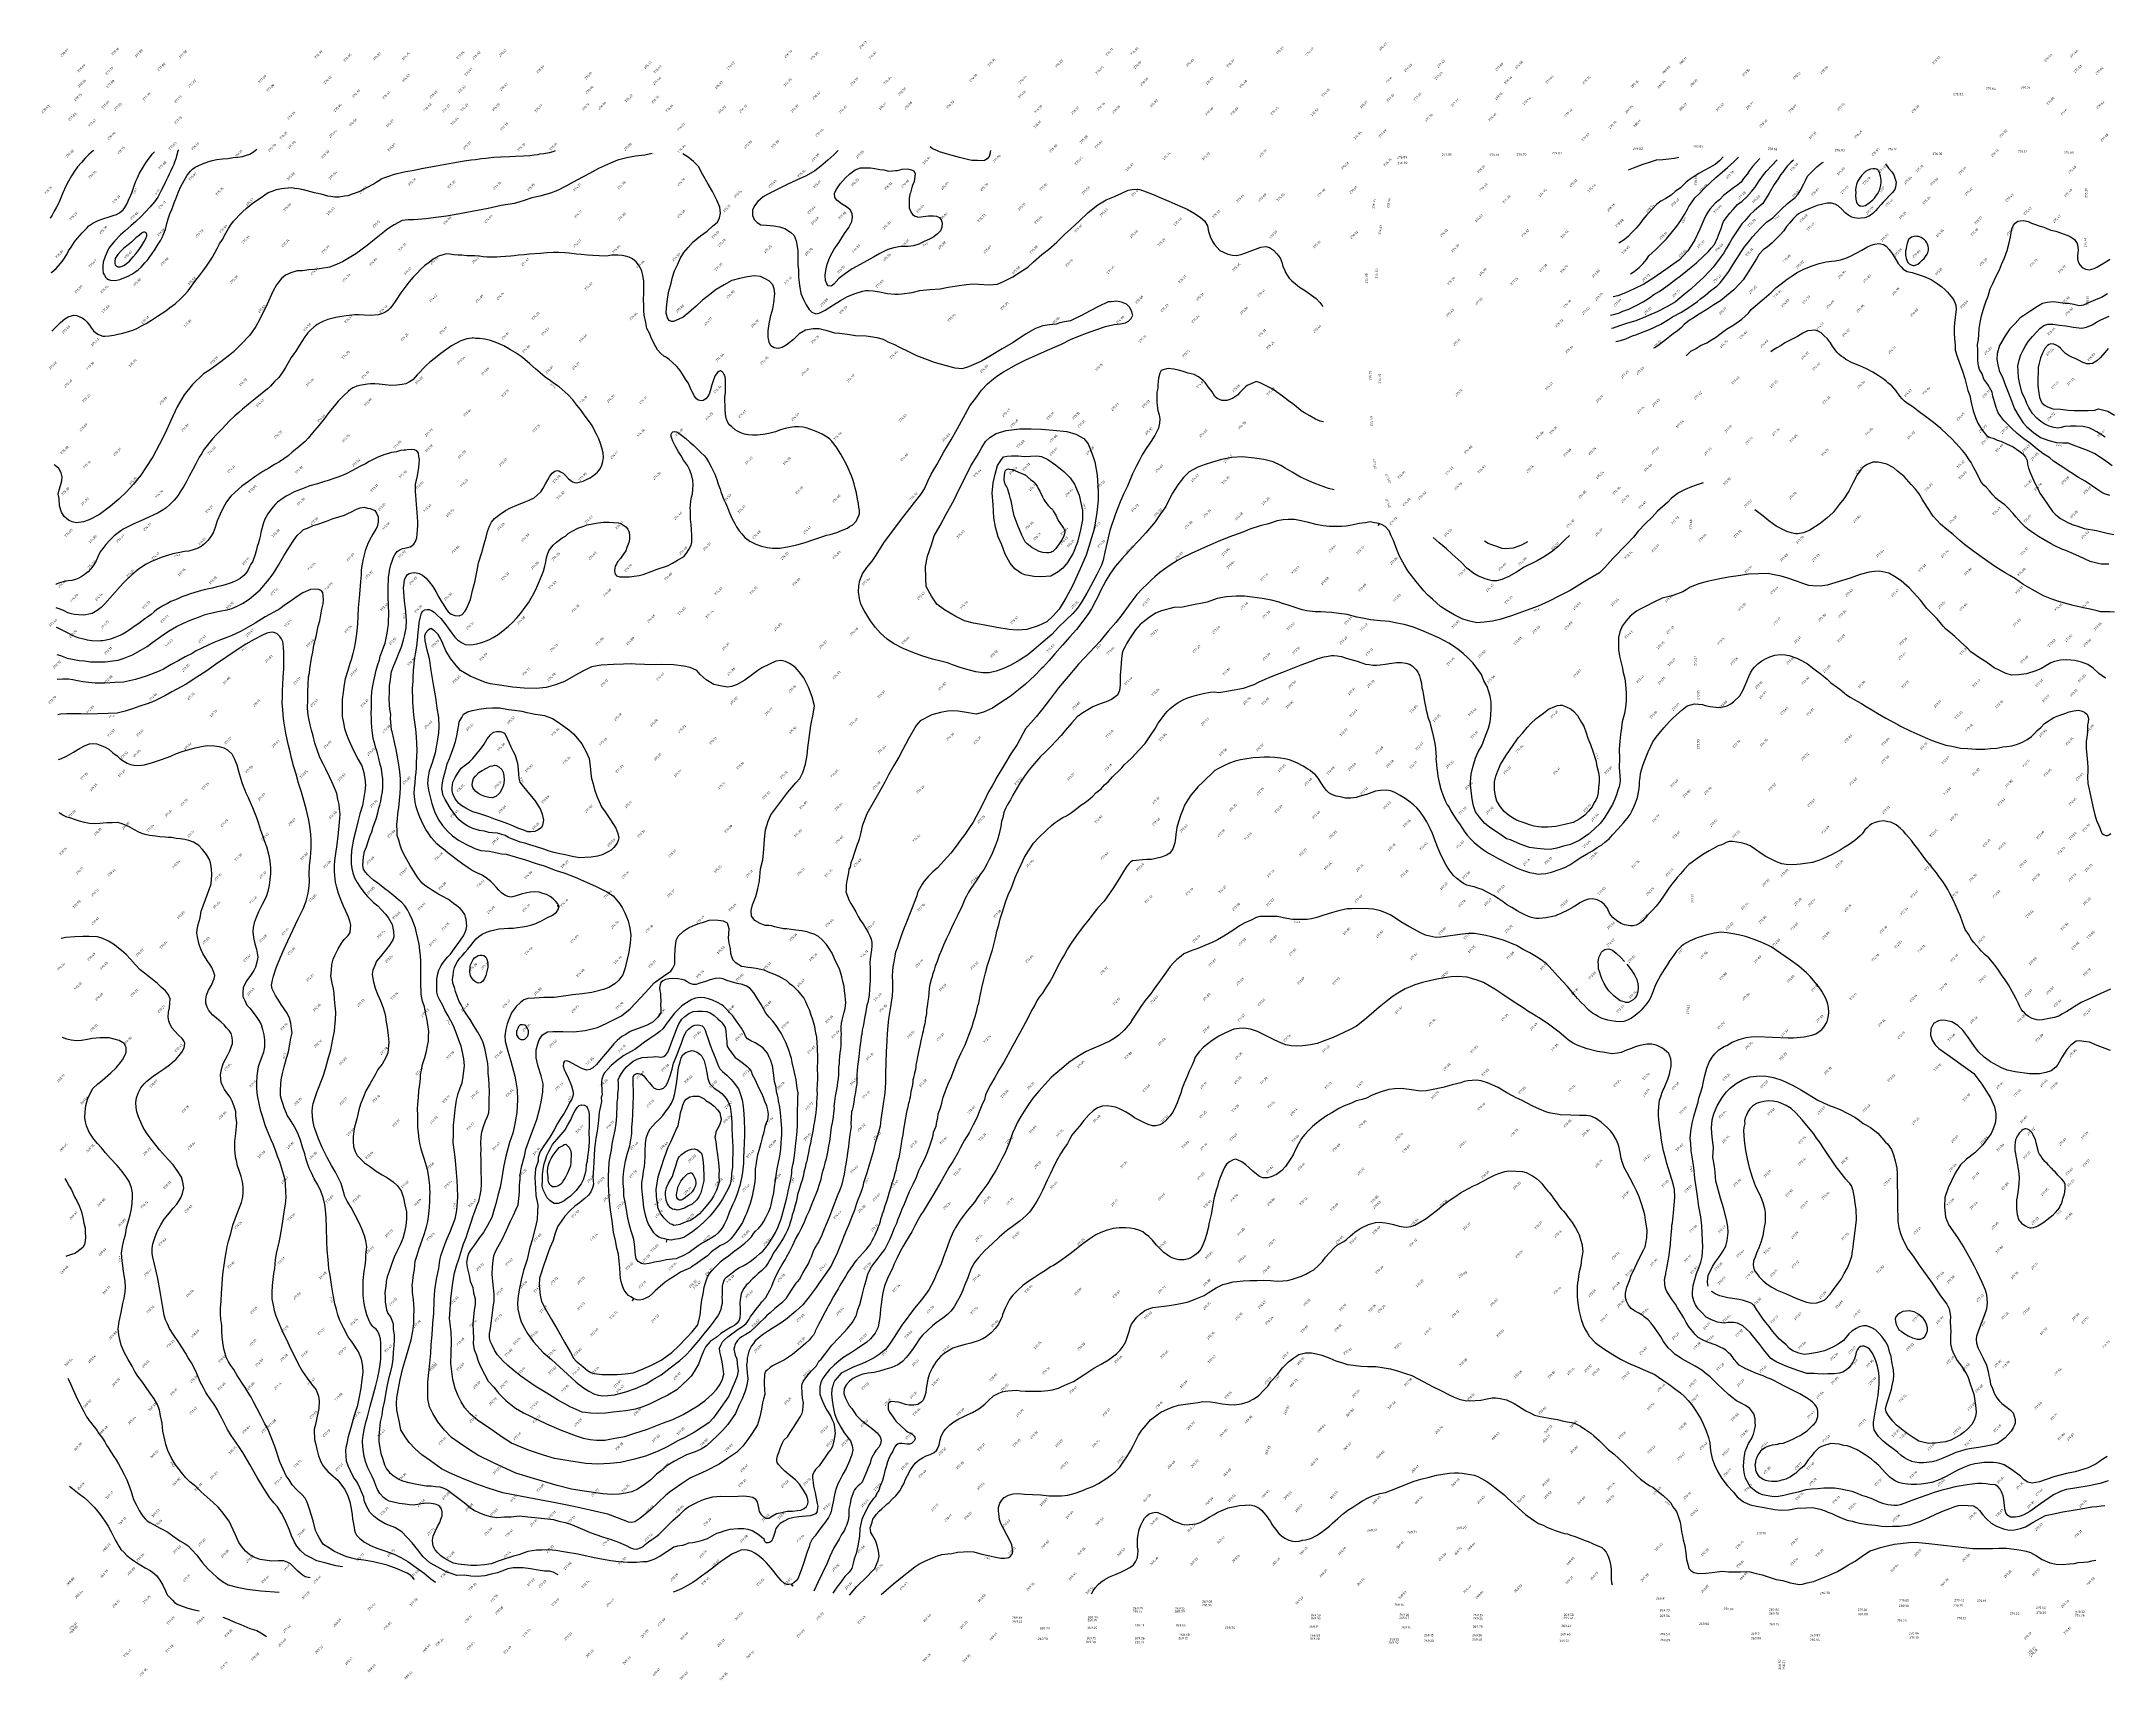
# Model space of a CAD drawing. Header units: metres. Extents: x 36952 to 37841, y 34980 to 35683.
import ezdxf

# ---------------------------------------------------------------- set-up
doc = ezdxf.new("R2010")
doc.units = ezdxf.units.M
doc.header["$LTSCALE"] = 5
doc.layers.add('Линии горизонталей', color=7, linetype='Continuous')
doc.layers.add('Отметки', color=7, linetype='Continuous')
doc.styles.get("Standard").update_dxf_attribs({"font": 'simplex.shx'})

msp = doc.modelspace()

# ---------------------------------------------------------------- linework, layer by layer
at = {"layer": 'Линии горизонталей', "color": 42, "lineweight": 30}
for points, elevation in [([(36974.69, 35636.22), (36972.71, 35634.5), (36971.24, 35633), (36969.55, 35631.07), (36967.93, 35629.28), (36966.57, 35627.46), (36965.35, 35625.35), (36963.99, 35623.17), (36962.95, 35620.95), (36961.63, 35618.15), (36960.71, 35615.97), (36959.82, 35613.82), (36958.82, 35611.93), (36957.92, 35610.22), (36956.99, 35608.62), (36956.22, 35607.34)], 276.5), ([(36956.58, 35583.92), (36956.85, 35584.16), (36958.68, 35585.73), (36960.59, 35587.89), (36961.74, 35589.27), (36963.28, 35591.64), (36964.1, 35593.28), (36965.14, 35594.91), (36966.61, 35597.06), (36967.94, 35598.63), (36969.84, 35600.93), (36971.68, 35602.79), (36972.79, 35603.92), (36974.48, 35605.13), (36976.72, 35606.3), (36979.18, 35607.12), (36981.06, 35607.71), (36983.23, 35608.38), (36984.57, 35608.86), (36985.87, 35609.59), (36987.41, 35610.8), (36988.2, 35611.89), (36989.21, 35613.57), (36989.74, 35614.99), (36990.74, 35617.09), (36991.2, 35618.15), (36992.3, 35621.53), (36992.91, 35623.09), (36993.55, 35624.62), (36994.47, 35626.51), (36996.09, 35629.16), (36997.16, 35631.06), (36998.63, 35632.99), (37000.03, 35634.92), (37000.86, 35635.76)], 276), ([(36956.95, 35558.94), (36957.25, 35559.24), (36959.01, 35560.95), (36960.66, 35562.49), (36962.46, 35564.09), (36963.94, 35565.01), (36965.28, 35565.42), (36966.26, 35565.68), (36967.6, 35565.51), (36968.91, 35565.01), (36969.85, 35564.58), (36970.95, 35563.87), (36971.93, 35562.9), (36973.07, 35561.35), (36973.91, 35560.08), (36974.75, 35559.04), (36975.59, 35558.28), (36976.57, 35557.6), (36977.66, 35557.1), (36978.79, 35556.71), (36979.66, 35556.65), (36981.51, 35556.77), (36983.42, 35557.18), (36985.12, 35557.52), (36987.33, 35557.94), (36989.75, 35558.64), (36991.67, 35559.27), (36993.26, 35560.01), (36995.35, 35561.11), (36997.26, 35562.17), (36999.64, 35563.57), (37002.17, 35565.25), (37005.78, 35567.6), (37007.36, 35568.84), (37009.7, 35570.56), (37011.94, 35572.54), (37013.81, 35574.43), (37015.39, 35576.19), (37017.5, 35579.06), (37018.69, 35580.7), (37020.37, 35582.85), (37021.59, 35584.53), (37023.17, 35586.64), (37024.36, 35588.35), (37025.72, 35590.61), (37026.79, 35592.43), (37027.83, 35594.21), (37028.79, 35596.21), (37030.08, 35598.18), (37031.48, 35600.83), (37032.66, 35602.91), (37033.62, 35604.4), (37034.77, 35605.93), (37035.89, 35607.13), (37037.18, 35608.59), (37038.73, 35610.09), (37040.13, 35611.37), (37041.72, 35612.68), (37043.19, 35613.82), (37045.46, 35615.47), (37046.58, 35616.16), (37048.17, 35617.33), (37049.68, 35618.21), (37051.31, 35618.91), (37053.19, 35619.58), (37055.36, 35619.96), (37056.59, 35620.18), (37058.18, 35620.27), (37059.67, 35620.39), (37061.12, 35620.18), (37062.68, 35620.01), (37064.57, 35619.59), (37066.2, 35619.2), (37069.32, 35618.28), (37070.99, 35617.93), (37072.19, 35617.69), (37073.6, 35617.3), (37075.06, 35616.88), (37076.51, 35616.67), (37078.25, 35616.47), (37080.06, 35616.48), (37082.41, 35616.82), (37083.93, 35617.05), (37085.74, 35617.64), (37087.91, 35618.38), (37088.92, 35618.83), (37091.99, 35620.41), (37094.62, 35621.84), (37095.92, 35622.65), (37097.33, 35623.63), (37098.05, 35624.08), (37099.6, 35624.7), (37101.81, 35625.48), (37103.43, 35626.03), (37104.99, 35626.44), (37108.64, 35627.23), (37112.19, 35627.91), (37115.3, 35628.59), (37122.54, 35629.87), (37128.87, 35630.97), (37133.61, 35631.84), (37136.72, 35632.22), (37138.5, 35632.41), (37141.1, 35632.8), (37142.95, 35632.99), (37146.35, 35633.38), (37149.4, 35633.55), (37153.16, 35633.65), (37155.7, 35633.81), (37159.03, 35634.05), (37161.75, 35634.11), (37163.74, 35634.37), (37165.33, 35634.53), (37166.09, 35634.79), (37167.83, 35634.95), (37170.22, 35635.47), (37171.81, 35635.92), (37172.86, 35636.25)], 275.5), ([(37214.28, 35634.97), (37211.11, 35634.34), (37207.15, 35633.8), (37203.37, 35633.08), (37199.34, 35632.11), (37196.34, 35630.79), (37191.19, 35628.52), (37187.42, 35626.43), (37182.28, 35623.64), (37177.31, 35621.02), (37173.71, 35619.1), (37170.62, 35618.05), (37166.16, 35616.64), (37162.72, 35615.92), (37159.37, 35614.78), (37155.17, 35613.63), (37149.58, 35612.64), (37143.91, 35611.4), (37135.58, 35609.87), (37130.17, 35608.89), (37126.04, 35608.17), (37122.69, 35607.72), (37117.19, 35606.99), (37112.12, 35606.52), (37109.71, 35606.5), (37107.04, 35606.23), (37103.7, 35604.39), (37100.96, 35602.65), (37096, 35598.66), (37092.1, 35595.55), (37087.23, 35592), (37081.5, 35588.52), (37079.22, 35587.53), (37076.13, 35586.3), (37072.52, 35585.76), (37069.52, 35585.3), (37067.11, 35585.11), (37064.36, 35584.75), (37062.04, 35584.65), (37059.38, 35583.85), (37057.04, 35582.83), (37055.39, 35581.44), (37053.22, 35578.65), (37051.61, 35575.8), (37049.2, 35570.42), (37046.18, 35564.23), (37044.32, 35560.77), (37041.76, 35557.14), (37038.09, 35553.24), (37034.59, 35549.86), (37031.77, 35547.52), (37028.23, 35544.76), (37024.41, 35542.13), (37021.93, 35540.48), (37017.13, 35535.98), (37013.56, 35531.47), (37010.67, 35526.46), (37007.86, 35520.51), (37005.42, 35515.06), (37002.88, 35510.06), (37000.25, 35504.96), (36997.52, 35500.81), (36995.06, 35497.1), (36991.9, 35493.2), (36988.91, 35490), (36985.67, 35486.87), (36982.04, 35483.87), (36977.29, 35480.28), (36972.92, 35477.92), (36970.51, 35477.04), (36967.45, 35476.73), (36965.56, 35477.16), (36964.06, 35477.77), (36962.21, 35479.38), (36961, 35481.29), (36960.22, 35484), (36959.98, 35487.11), (36959.64, 35489.03), (36960.07, 35490.78), (36960.67, 35492.7), (36961.18, 35494.61), (36961.29, 35496.4), (36960.9, 35498.14), (36959.94, 35499.94), (36958.32, 35501.27), (36957.82, 35501.61)], 275), ([(37011.18, 35636.52), (37010.78, 35635.83), (37010.57, 35634.81), (37010.4, 35633.98), (37010.01, 35632.71), (37009.51, 35631.25), (37009.19, 35630.27), (37008.66, 35629.07), (37007.73, 35627.26), (37007.23, 35626.09), (37006.59, 35624.86), (37005.52, 35622.6), (37004.41, 35620.38), (37003.91, 35619.36), (37002.34, 35616.24), (37000.87, 35614.31), (36999.04, 35612.08), (36996.95, 35609.82), (36995.3, 35608.14), (36992.89, 35605.84), (36990.73, 35603.94), (36988.31, 35601.86), (36986.26, 35600.07), (36983.96, 35597.59), (36982.31, 35595.69), (36981.3, 35594.45), (36980.55, 35592.82), (36979.77, 35590.85), (36978.95, 35588.42), (36978.82, 35586.82), (36978.72, 35585.19), (36978.95, 35583.75), (36979.43, 35582.77), (36980.09, 35581.83), (36980.49, 35581.44), (36981.18, 35580.97), (36981.98, 35580.76), (36983.72, 35580.56), (36984.77, 35580.67), (36986.07, 35581.04), (36987.77, 35581.67), (36989.54, 35582.45), (36991.17, 35583.22), (36992.54, 35584.1), (36993.91, 35585.12), (36995.24, 35586.33), (36996.82, 35588.15), (36997.97, 35589.25), (36998.83, 35590.63), (36999.58, 35591.69), (37001.13, 35593.98), (37002.45, 35596.06), (37003.63, 35597.84), (37004.17, 35599.04), (37005.56, 35602.35), (37006.23, 35604.92), (37006.79, 35606.96), (37007.54, 35609.17), (37008.28, 35611.03), (37008.99, 35612.99), (37009.39, 35613.9), (37009.64, 35614.52), (37010.06, 35615.61), (37010.77, 35617.42), (37011.13, 35618.58), (37012.23, 35620.8), (37013.56, 35623.46), (37014.92, 35625.71), (37016.28, 35627.39), (37017.32, 35628.45), (37018.37, 35629.07), (37019.96, 35629.88), (37021.55, 35630.62), (37024.22, 35631.51), (37025.56, 35631.92), (37027.69, 35632.4), (37030.05, 35632.75), (37032.36, 35632.91), (37034.64, 35633.25), (37036.67, 35633.41), (37038.66, 35633.75), (37040.4, 35634.27), (37041.84, 35634.72), (37043.36, 35635.67), (37044.84, 35636.8)], 276), ([(37502.03, 35519.99), (37500.66, 35520.32), (37498.58, 35521.17), (37496.17, 35522.52), (37493.92, 35523.88), (37492.54, 35524.73), (37490.37, 35526.53), (37488.99, 35527.72), (37487.09, 35528.91), (37484.49, 35530.96), (37481.9, 35532.83), (37480.08, 35534.11), (37476.88, 35535.72), (37474.9, 35536.65), (37473.26, 35537.24), (37471.29, 35536.45), (37469.4, 35535.58), (37468.63, 35534.97), (37467.27, 35533.58), (37466.24, 35532.54), (37465.13, 35531.42), (37462.99, 35529.94), (37460.59, 35529.06), (37458.44, 35529.13), (37456.54, 35529.98), (37455.5, 35530.83), (37454.28, 35532.89), (37452.63, 35535.02), (37451.33, 35536.82), (37450.37, 35537.76), (37448.47, 35539.3), (37446.66, 35540.23), (37444.07, 35540.9), (37441.48, 35541.74), (37439.93, 35542.07), (37437.86, 35542.57), (37435.45, 35542.9), (37433.74, 35542.37), (37432.45, 35541.93), (37431.85, 35540.81), (37431.35, 35538.74), (37431.03, 35535.81), (37431.04, 35534.44), (37430.62, 35532.63), (37430.64, 35530.91), (37430.57, 35528.41), (37430.75, 35527.04), (37431.11, 35524.8), (37431.55, 35523), (37431.83, 35521.19), (37431.75, 35519.39), (37431.34, 35517.23), (37429.81, 35514.12), (37427.6, 35510.84), (37425.81, 35508.16), (37424.37, 35505.83), (37423.1, 35503.32), (37421.91, 35501.08), (37420.21, 35497.62), (37418.01, 35492.44), (37416.4, 35489.25), (37414.88, 35485.63), (37412.94, 35480.54), (37410.5, 35473.38), (37409.33, 35468.38), (37408.33, 35464.07), (37407.58, 35460.71), (37406.91, 35458.47), (37404.87, 35454.5), (37402.32, 35449.66), (37400.54, 35446.46), (37398.33, 35442.66), (37396.54, 35440.15), (37394.58, 35437.82), (37391.68, 35435.04), (37388.43, 35431.92), (37385.53, 35428.8), (37381.94, 35425.68), (37377.92, 35422.3), (37375.36, 35420.04), (37371.76, 35417.78), (37367.99, 35415.68), (37364.82, 35414.2), (37361.73, 35413.14), (37358.72, 35412.35), (37356.05, 35412.41), (37352.95, 35412.74), (37350.28, 35413.49), (37346.66, 35414.5), (37342.95, 35415.76), (37340.88, 35416.6), (37338.04, 35417.36), (37334.5, 35418.28), (37329.93, 35419.71), (37326.05, 35421.14), (37321.91, 35422.83), (37317.68, 35424.95), (37315, 35426.74), (37312.14, 35429.39), (37309.97, 35431.86), (37307.8, 35434.69), (37305.1, 35439.06), (37303.71, 35441.8), (37303.09, 35444.29), (37302.72, 35447.04), (37302.79, 35449.71), (37303.29, 35451.95), (37304.47, 35454.88), (37306.34, 35457.47), (37308.58, 35460.29), (37310.01, 35462.4), (37313.92, 35468.46), (37317.5, 35473.3), (37321.16, 35478.23), (37323.72, 35481.52), (37326.79, 35485.33), (37329.43, 35488.87), (37331.05, 35491.21), (37332.4, 35494.49), (37333.84, 35497.51), (37336.39, 35501.83), (37339.36, 35507.1), (37342.42, 35512.28), (37345.14, 35517.12), (37347.68, 35521.78), (37350.49, 35526.88), (37353.38, 35530.69), (37355.51, 35533.54), (37358.07, 35536.31), (37359.87, 35537.79), (37362.09, 35539.52), (37364.83, 35541.44), (37370.4, 35544.49), (37374.77, 35546.67), (37384.81, 35551.13), (37389.69, 35553.32), (37393.64, 35555.24), (37397.5, 35556.9), (37400.41, 35557.96), (37404.53, 35559.36), (37408.65, 35560.77), (37412.26, 35561.66), (37415.1, 35561.94), (37417.24, 35562.38), (37418.53, 35563.16), (37419.55, 35564.2), (37420.32, 35565.67), (37420.14, 35566.02), (37419.96, 35567.22), (37418.91, 35569.1), (37417.61, 35570.38), (37415.46, 35571.32), (37413.3, 35571.73), (37410.98, 35571.45), (37409.69, 35571.36), (37405.58, 35569.44), (37401.98, 35567.52), (37398.29, 35565.51), (37395.04, 35563.94), (37393.58, 35563.33), (37391.09, 35562.88), (37389.03, 35562.35), (37387.39, 35561.9), (37384.64, 35561.54), (37381.81, 35561.09), (37378.63, 35559.95), (37374.35, 35557.51), (37369.04, 35554.03), (37364.24, 35551.24), (37359.53, 35548.37), (37355.42, 35545.93), (37349.93, 35543.48), (37347.1, 35542.68), (37344.17, 35543.01), (37340.38, 35544.01), (37335.29, 35545.44), (37331.15, 35546.95), (37327.79, 35548.22), (37324.25, 35550), (37320.37, 35551.78), (37318.29, 35552.97), (37315.45, 35554.07), (37313.37, 35555.26), (37310.7, 35556.01), (37306.05, 35556.66), (37301.49, 35556.89), (37298.04, 35557.34), (37294.51, 35557.78), (37292.53, 35558.03), (37289.34, 35558.95), (37285.9, 35559.79), (37283.23, 35559.85), (37280.05, 35559.23), (37277.31, 35557.66), (37274.83, 35555.32), (37271.75, 35552.89), (37270.04, 35551.84), (37268.23, 35551.4), (37266.63, 35551.68), (37265.18, 35552.54), (37264.37, 35554.13), (37263.92, 35556.23), (37263.93, 35558.94), (37264.37, 35562.04), (37265.12, 35565.55), (37266.04, 35568.38), (37266.37, 35571), (37266.86, 35574.91), (37266.59, 35576.94), (37266.04, 35578.74), (37264.61, 35580.22), (37263.03, 35581.13), (37260.7, 35582.23), (37257.94, 35582.55), (37255.19, 35582.19), (37251.67, 35581.39), (37248.41, 35580.5), (37245.15, 35578.76), (37241.64, 35576.75), (37238.93, 35574.59), (37235.82, 35572.07), (37233.06, 35569.52), (37229.93, 35566.85), (37227.53, 35564.87), (37225.64, 35563.99), (37223.41, 35562.94), (37222.53, 35562.92), (37221.58, 35563.42), (37220.88, 35564.61), (37220.29, 35566.53), (37220.36, 35568.86), (37220.76, 35572.73), (37221.43, 35576), (37222.35, 35579.37), (37223.02, 35581.95), (37223.86, 35584.71), (37225.3, 35587.56), (37226.31, 35589.98), (37227.84, 35592.57), (37229.63, 35594.73), (37231.85, 35597.16), (37235.02, 35599.68), (37237.84, 35601.68), (37240.15, 35603.84), (37242.2, 35605.58), (37243.13, 35607.39), (37243.55, 35609.37), (37243.27, 35612.04), (37242.05, 35614.95), (37240.13, 35618.73), (37238.3, 35621.9), (37235.86, 35626.18), (37234.11, 35629.44), (37231.95, 35631.57), (37229.7, 35633.45), (37227.45, 35634.81)], 275), ([(37294.02, 35636.33), (37292.15, 35634.42), (37289.58, 35632.16), (37286.5, 35629.56), (37284.02, 35627.56), (37280.34, 35625.39), (37276.14, 35623.55), (37272.11, 35621.71), (37268.42, 35619.88), (37264.39, 35617.87), (37261.82, 35616.48), (37259.51, 35614.48), (37258.15, 35612.58), (37257.31, 35610.68), (37257.32, 35608.44), (37257.94, 35606.64), (37259.32, 35605.45), (37260.88, 35604.42), (37263.29, 35604.27), (37266.39, 35603.95), (37268.89, 35603.54), (37271.13, 35602.87), (37273.55, 35601.33), (37275.19, 35599.88), (37275.98, 35597.57), (37276.7, 35593.44), (37276.65, 35589.4), (37276.75, 35587.08), (37276.93, 35585.19), (37276.96, 35581.92), (37277.45, 35578.57), (37278.04, 35575.04), (37279.09, 35572.47), (37280.31, 35570.07), (37281.62, 35568.13), (37282.75, 35566.99), (37284.47, 35566.31), (37285.85, 35566.5), (37288.42, 35567.89), (37292.04, 35570.09), (37295.01, 35571.98), (37298.01, 35573.64), (37301.27, 35575.04), (37304.36, 35575.94), (37305.8, 35576.24), (37307.02, 35576.2), (37309, 35576.13), (37311.76, 35575.63), (37315.21, 35574.97), (37318.21, 35574.67), (37319.8, 35574.68), (37321.23, 35574.84), (37325.7, 35575.39), (37328.96, 35576.27), (37333.26, 35576.65), (37337.73, 35577.03), (37341.17, 35577.74), (37344.86, 35578.2), (37349.07, 35578.83), (37351.74, 35579.11), (37354.15, 35578.95), (37358.88, 35578.73), (37362.32, 35578.93), (37364.81, 35580.06), (37368.92, 35582.16), (37372.18, 35584.25), (37375.26, 35586.33), (37377.74, 35588.5), (37381.33, 35591.63), (37384.24, 35593.88), (37387.74, 35596.92), (37391.07, 35600.3), (37393.81, 35602.73), (37397.31, 35605.94), (37401.24, 35609.75), (37405.26, 35612.97), (37408.94, 35615.14), (37412.46, 35616.63), (37415.55, 35618.03), (37418.38, 35619.34), (37420.95, 35619.7), (37423.36, 35619.55), (37426.04, 35618.62), (37429.49, 35617.27), (37431.65, 35616.34), (37435.7, 35614.56), (37439.67, 35612.87), (37443.64, 35611.18), (37447.1, 35609.14), (37449.35, 35607.61), (37450.99, 35606.16), (37452.3, 35604.02), (37452.83, 35601.61), (37453.45, 35599.47), (37454.41, 35597.32), (37455.28, 35595.95), (37456.41, 35594.67), (37457.62, 35593.48), (37459.26, 35592.71), (37460.99, 35591.86), (37463.06, 35591.36), (37464.61, 35591.2), (37466.75, 35591.65), (37468.38, 35592.26), (37470.61, 35593.14), (37472.85, 35594.02), (37475.25, 35594.89), (37477.31, 35595.08), (37478.95, 35594.66), (37480.59, 35593.56), (37482.07, 35591.93), (37483.45, 35590.22), (37484.16, 35588.34), (37484.69, 35586.62), (37485.38, 35585.25), (37485.82, 35583.96), (37486.43, 35582.85), (37487.39, 35581.56), (37488.52, 35580.45), (37490.07, 35579.09), (37491.8, 35577.72), (37494.4, 35576.19), (37496.91, 35574.23), (37498.9, 35572.79), (37500.54, 35571.16), (37501.76, 35569.45)], 275.5), ([(37359.24, 35636.29), (37358.99, 35634.65), (37358.74, 35633.7), (37357.89, 35632.66), (37356.69, 35631.97), (37355.14, 35631.78), (37353.67, 35632.03), (37351.27, 35632.01), (37349.46, 35632.43), (37346.01, 35633.26), (37342.91, 35634.1), (37339.89, 35635.03), (37337.47, 35635.7), (37336.35, 35636.29), (37334.45, 35636.97), (37333.42, 35637.82)], 276), ([(37625.09, 35565.72), (37626.98, 35566.17), (37629.01, 35566.76), (37630.45, 35567.36), (37632.99, 35568.32), (37636.1, 35569.87), (37639.14, 35571.34), (37641.88, 35573.1), (37643.69, 35574.5), (37645.93, 35575.89), (37647.81, 35577.07), (37650.41, 35578.97), (37652.36, 35580.51), (37655.18, 35582.49), (37658.14, 35584.91), (37661.96, 35588.06), (37664.77, 35590.77), (37667.15, 35593.04), (37668.3, 35594.35), (37669.67, 35596.03), (37671.03, 35598.87), (37671.89, 35601.06), (37672.53, 35602.88), (37673.17, 35604.7), (37673.59, 35605.86), (37674.74, 35607.47), (37676.25, 35609.44), (37677.69, 35611.05), (37679.57, 35613.09), (37681.52, 35614.63), (37683.39, 35616.24), (37685.55, 35618.73), (37687.13, 35620.63), (37688.86, 35623.25), (37690.73, 35625.88), (37691.88, 35627.34), (37694.33, 35629.83), (37696.63, 35632.32)], 277), ([(37703.61, 35632.08), (37702.38, 35631.12), (37700.86, 35629.59), (37699.86, 35628.27), (37698.92, 35627.03), (37698.06, 35625.86), (37696.98, 35624.19), (37695.26, 35621.7), (37693.18, 35617.99), (37692.32, 35616.53), (37691.32, 35614.92), (37690.45, 35613.61), (37688.65, 35612.07), (37686.63, 35610.46), (37684.9, 35608.7), (37682.67, 35606.15), (37681.44, 35604.9), (37679.36, 35601.91), (37677.42, 35598.78), (37676.06, 35596.51), (37674.84, 35594.4), (37673.76, 35592.43), (37671.89, 35589.8), (37669.09, 35586.23), (37667.72, 35584.69), (37664.91, 35581.84), (37661.95, 35579.13), (37659.57, 35576.86), (37656.69, 35574.52), (37652.93, 35571.44), (37649.25, 35569.31), (37645.05, 35567.1), (37641.43, 35565.48), (37639.12, 35564.59), (37636, 35563.33), (37632.45, 35562.22), (37628.9, 35561.1), (37626.3, 35560.06), (37625.57, 35559.91)], 276.5), ([(37689.08, 35632.84), (37687.35, 35630.94), (37685.98, 35629.41), (37684.69, 35627.65), (37683.68, 35626.19), (37682.17, 35624.22), (37681.09, 35622.69), (37679.72, 35621.59), (37677.77, 35620.34), (37675.39, 35618.36), (37673.58, 35616.97), (37671.78, 35615.14), (37669.91, 35613.68), (37667.67, 35611.12), (37666.31, 35609), (37665.09, 35606.6), (37663.45, 35602.59), (37662.45, 35600.41), (37661.23, 35598), (37659.8, 35595.67), (37658.22, 35593.33), (37656.42, 35591.22), (37654.62, 35589.39), (37651.87, 35587.48), (37648.77, 35585.21), (37643.2, 35581.46), (37639.44, 35578.95), (37635.27, 35576.92), (37631.49, 35575.28), (37628.23, 35574.02), (37626.2, 35573.57)], 277.5), ([(37627.35, 35554.41), (37629.46, 35554.79), (37631.63, 35555.53), (37633.22, 35556.27), (37634.52, 35556.86), (37636.34, 35557.38), (37638.44, 35558.19), (37641.77, 35559.52), (37644.01, 35560.48), (37646.69, 35561.88), (37649.94, 35563.87), (37651.67, 35565.04), (37655.22, 35566.88), (37658.69, 35568.94), (37662.37, 35571.51), (37663.74, 35572.75), (37665.84, 35574.29), (37668.15, 35576.2), (37670.75, 35578.11), (37672.12, 35579.5), (37674.13, 35582.12), (37675.78, 35584.39), (37677.58, 35587.23), (37679.66, 35590.51), (37680.88, 35592.48), (37682.6, 35594.96), (37684.69, 35597.52), (37685.98, 35599.27), (37687.64, 35601.1), (37689.3, 35602.78), (37691.97, 35605.49), (37694.64, 35607.47), (37698.46, 35611.2), (37700.98, 35613.61), (37704.3, 35616.11), (37705.6, 35617.57), (37706.39, 35618.95), (37707.96, 35622.02), (37708.68, 35623.47), (37709.61, 35625.29), (37711.77, 35627.49), (37713.5, 35629.24), (37715.67, 35631), (37716.39, 35631.3)], 276), ([(37673.46, 35633.53), (37671.81, 35631.84), (37669.93, 35630.23), (37667.4, 35628.83), (37665.23, 35627.66), (37662.91, 35626.48), (37661.04, 35625.16), (37658.36, 35623.47), (37657.28, 35622.37), (37655.12, 35620.32), (37652.88, 35618.64), (37651.07, 35617.1), (37648.76, 35615.77), (37646.66, 35614.52), (37645, 35613.28), (37642.77, 35611.01), (37640.68, 35608.74), (37639.02, 35606.77), (37637.73, 35604.87), (37636.15, 35602.97), (37634.13, 35600.93), (37632.62, 35599.39), (37630.96, 35598), (37629.08, 35596.82), (37628.72, 35596.6)], 278.5), ([(37632.84, 35628), (37634.94, 35628.81), (37639.07, 35630.37), (37642.26, 35631.41), (37644.79, 35632.23), (37647.48, 35632.46), (37650.16, 35632.7), (37652.48, 35633.01), (37654.44, 35633.39)], 279), ([(37633.75, 35583.43), (37635.27, 35584.38), (37637.36, 35586.07), (37639.09, 35587.82), (37640.53, 35589.57), (37641.61, 35591.11), (37644.49, 35593.89), (37647.23, 35596.52), (37649.11, 35598.42), (37651.7, 35601.49), (37653.57, 35603.83), (37655.29, 35606.31), (37656.87, 35608.79), (37658.09, 35611.19), (37658.73, 35612.29), (37660.1, 35614.26), (37661.32, 35615.94), (37663.12, 35617.77), (37665.43, 35620.11), (37667.81, 35622.37), (37670.26, 35624.72), (37673, 35627.06), (37675.31, 35628.96), (37677.98, 35631.38), (37680, 35633.43)], 278), ([(37742.97, 35630.62), (37744.36, 35628.67), (37745.68, 35627.08), (37746.63, 35625.86), (37747.16, 35624.04), (37747.53, 35622.67), (37747.25, 35620.63), (37746.97, 35619.61), (37745.96, 35618.3), (37744.52, 35616.84), (37743.37, 35615.52), (37742.07, 35614.06), (37741.21, 35613.18), (37739.77, 35611.57), (37738.69, 35610.48), (37737.53, 35609.31), (37735.95, 35608.13), (37734.21, 35607.39), (37732.61, 35607.24), (37731.6, 35607.09), (37729.71, 35607.36), (37728.54, 35607.64), (37727.23, 35608.36), (37725.7, 35609.58), (37724.38, 35611.03), (37722.7, 35612.54), (37721.39, 35613.26), (37719.79, 35613.68), (37718.04, 35613.67), (37715.51, 35613.14), (37713.77, 35612.69), (37710.8, 35611.58), (37708.55, 35610.62), (37706.75, 35609.66), (37705.66, 35609.15), (37704.65, 35608.27), (37703.21, 35606.81), (37701.99, 35605.27), (37700.55, 35603.66), (37699.4, 35601.91), (37697.67, 35600.01), (37696.15, 35598.48), (37694.35, 35596.65), (37692.33, 35594.89), (37690.67, 35593.79), (37688.87, 35591.82), (37687.65, 35589.85), (37686, 35587.15), (37684.57, 35584.81), (37683.27, 35582.77), (37681.98, 35580.87), (37680.4, 35579.12), (37677.95, 35576.49), (37674.84, 35573.92), (37672.24, 35571.87), (37669.42, 35570.18), (37666.39, 35568.13), (37663.14, 35566.14), (37660.32, 35564.31), (37658.95, 35563.5), (37656.71, 35561.67), (37655.48, 35560.42), (37653.82, 35559.03), (37652.02, 35557.64), (37649.13, 35555.44), (37647.76, 35554.34), (37645.45, 35552.58), (37644.07, 35551.63), (37643.5, 35551.48)], 276.5), ([(37319.38, 35627.74), (37321.44, 35628.27), (37323.76, 35628.37), (37325.49, 35628.04), (37326.44, 35627.62), (37327.05, 35626.33), (37326.55, 35623.06), (37325.71, 35620.99), (37325.04, 35618.06), (37324.79, 35617.62), (37324.46, 35615.73), (37324.39, 35613.23), (37324.49, 35611.77), (37325.1, 35609.97), (37325.88, 35608.86), (37327.01, 35608.09), (37328.56, 35607.76), (37330.45, 35607.94), (37332.77, 35608.22), (37334.92, 35608.32), (37336.21, 35608.07), (37337.42, 35607.57), (37338.2, 35606.62), (37338.64, 35605.34), (37338.48, 35603.44), (37337.89, 35601.8), (37336.61, 35600.5), (37335.07, 35599.29), (37333.1, 35598.33), (37330.87, 35597.28), (37328.64, 35596.06), (37326.33, 35595.44), (37324.01, 35595.17), (37321.86, 35595.06), (37320.05, 35594.96), (37317.9, 35594.52), (37315.24, 35593.9), (37311.9, 35592.07), (37309.16, 35590.5), (37306.24, 35588.93), (37303.42, 35587.44), (37300.07, 35585.61), (37297.08, 35583.61), (37294.34, 35581.36), (37292.12, 35578.93), (37291.04, 35578.13), (37289.7, 35578.3), (37289.11, 35579.16), (37288.58, 35580.54), (37288.48, 35582.86), (37288.72, 35584.84), (37289.31, 35587.51), (37290.57, 35590.88), (37292.27, 35593.99), (37294.4, 35597.01), (37296.78, 35600.64), (37298.57, 35603.32), (37299.92, 35605.91), (37300.17, 35607.72), (37299.99, 35609.27), (37299.2, 35610.9), (37297.64, 35612.09), (37295.48, 35613.37), (37293.49, 35614.99), (37292.54, 35616.1), (37292.44, 35617.9), (37293.2, 35619.37), (37294.9, 35621.97), (37297.12, 35624.56), (37299, 35626.3), (37301.31, 35627.95), (37303.54, 35628.83), (37305.78, 35628.84), (37307.84, 35628.86), (37309.65, 35628.61), (37311.81, 35628.2), (37313.53, 35628.04), (37315.68, 35627.45), (37317.32, 35627.55), (37318.52, 35627.73), (37319.38, 35627.74)], 276), ([(37739.18, 35628.27), (37739.18, 35628.27), (37738.57, 35628.45), (37737.68, 35628.44), (37736.61, 35628.3), (37735.36, 35627.82), (37734.5, 35627.21), (37733.69, 35626.61), (37732.91, 35625.71), (37731.85, 35624.26), (37731.02, 35623), (37730.54, 35621.66), (37730.28, 35620.61), (37730.21, 35619.33), (37730.22, 35618.23), (37730.2, 35616.95), (37730.24, 35615.46), (37730.38, 35614.75), (37730.62, 35614.05), (37730.91, 35613.5), (37731.49, 35612.98), (37732.07, 35612.56), (37732.41, 35612.49), (37732.41, 35612.49), (37732.41, 35612.49), (37733.01, 35612.47), (37733.67, 35612.5), (37734.4, 35612.66), (37735, 35613.06), (37736.04, 35613.8), (37736.77, 35614.43), (37737.62, 35615.2), (37738.25, 35615.88), (37738.84, 35616.7), (37739.72, 35617.91), (37740.45, 35619.22), (37740.78, 35620.25), (37741.01, 35621.42), (37741.08, 35622.5), (37741.1, 35623.57), (37741.04, 35624.41), (37740.9, 35625.32), (37740.61, 35626.19), (37740.44, 35626.92), (37740.07, 35627.6), (37739.89, 35627.88), (37739.41, 35628.14), (37739.18, 35628.27)], 276), ([(37839.23, 35488.35), (37836.9, 35489.06), (37835.81, 35489.71), (37833.62, 35491.14), (37831.36, 35492.65), (37828.59, 35494.52), (37825.74, 35496.17), (37822.46, 35498.25), (37817.86, 35501.19), (37815.09, 35503.06), (37813.48, 35504.5), (37810.42, 35506.37), (37807.35, 35508.81), (37805.16, 35510.68), (37802.24, 35512.7), (37799.39, 35514.93), (37797.2, 35517.09), (37795.52, 35518.89), (37793.69, 35520.55), (37792.44, 35522.21), (37791.27, 35523.8), (37790.45, 35526.04), (37789.71, 35528.5), (37788.97, 35530.97), (37788.74, 35532.64), (37788.22, 35533.72), (37786.82, 35535.96), (37785.21, 35538.27), (37784.39, 35540.52), (37783.36, 35542.4), (37782.84, 35543.92), (37782.54, 35546.1), (37782.52, 35548.42), (37782.58, 35550.52), (37782.49, 35553.07), (37782.83, 35555.32), (37782.96, 35557.35), (37783.16, 35560.04), (37783.58, 35562.51), (37784.14, 35565.42), (37785.27, 35569.2), (37785.98, 35571.39), (37786.98, 35573.86), (37787.83, 35576.92), (37789.05, 35579.32), (37790.33, 35582.09), (37791.84, 35585.08), (37792.76, 35587.34), (37794.05, 35590.25), (37795.19, 35593.46), (37795.96, 35596.73), (37796.6, 35599.27), (37796.88, 35601.02), (37797.23, 35602.69), (37797.94, 35604.29), (37798.59, 35605.1), (37799.74, 35605.98), (37800.78, 35606.12), (37802.28, 35606.21), (37804.17, 35605.79), (37805.63, 35605.08), (37806.94, 35604.65), (37808.83, 35603.94), (37810.87, 35603.37), (37812.18, 35602.8), (37813.86, 35602.16), (37815.97, 35601.67), (37818.08, 35601.03), (37821.14, 35599.89), (37822.67, 35599.1), (37823.98, 35598.1), (37825.23, 35596.43), (37825.53, 35594.98), (37825.54, 35593.39), (37825.34, 35591.28), (37825.28, 35589.75), (37825.72, 35588.31), (37826.38, 35587.22), (37827.33, 35586.14), (37828.72, 35585.35), (37830.46, 35585.07), (37832.49, 35585.67), (37833.58, 35586.33), (37835.02, 35587.07), (37836.76, 35588.1), (37838.64, 35589.27), (37839.22, 35589.71)], 275.5), ([(36997.31, 35600.98), (36996.69, 35601.23), (36996.14, 35601.26), (36995.64, 35601.04), (36994.49, 35599.95), (36992.94, 35598.81), (36991.1, 35597.02), (36989.55, 35595.89), (36987.82, 35594.43), (36986.42, 35593.08), (36985.38, 35591.87), (36984.73, 35591.14), (36984.05, 35589.94), (36983.88, 35588.67), (36983.89, 35587.88), (36984, 35587.26), (36984.55, 35586.72), (36985.24, 35586.47), (36986.14, 35586.44), (36986.98, 35586.63), (36988.02, 35587.11), (36988.96, 35587.77), (36990.15, 35588.9), (36991.76, 35590.76), (36992.88, 35591.96), (36993.7, 35593.09), (36994.35, 35593.89), (36995.53, 35595.61), (36996.54, 35597.21), (36997.25, 35598.59), (36997.61, 35599.68), (36997.64, 35600.22), (36997.31, 35600.98)], 276.5), ([(37657.56, 35548.3), (37659.51, 35550.28), (37661.54, 35551.31), (37663.63, 35552.7), (37666.38, 35553.89), (37668.41, 35555.06), (37670.14, 35556.09), (37672.6, 35558), (37674.91, 35559.76), (37678.02, 35561.6), (37681.41, 35564.02), (37684.3, 35566.51), (37685.45, 35568.11), (37687.11, 35569.5), (37689.27, 35571.41), (37690.93, 35572.8), (37694.03, 35575.36), (37695.98, 35577.34), (37698.22, 35579.17), (37700.89, 35581.15), (37703.06, 35582.62), (37704.86, 35583.86), (37707.97, 35585.41), (37711.09, 35586.67), (37714.56, 35587.86), (37717.53, 35588.53), (37719.86, 35588.84), (37721.45, 35589), (37723.7, 35589.38), (37726.02, 35590.12), (37728.04, 35591), (37730.5, 35592.33), (37732.82, 35593.51), (37735.06, 35594.9), (37736.87, 35595.72), (37738.46, 35596.16), (37740.28, 35596.39), (37740.86, 35596.25), (37742.17, 35595.97), (37743.26, 35595.33), (37744.58, 35593.88), (37745.83, 35592.08), (37747.44, 35589.62), (37748.47, 35587.89), (37749.72, 35586.37), (37750.59, 35585.36), (37752.27, 35584.43), (37754.38, 35583.94), (37756.64, 35583.3), (37759.62, 35582.23), (37762.53, 35580.95), (37765.16, 35579.22), (37767.2, 35577.79), (37768.45, 35576.71), (37769.54, 35575.62), (37771.08, 35573.82), (37771.74, 35573.03), (37772.4, 35571.8), (37773.21, 35569.99), (37773.3, 35568.17), (37773.03, 35565.99), (37772.89, 35564.54), (37772.62, 35562.36), (37772.49, 35560.47), (37772.43, 35557.93), (37772.59, 35555.61), (37772.83, 35552.78), (37772.92, 35550.67), (37773.74, 35547.99), (37774.63, 35545.53), (37776.04, 35541.69), (37777.08, 35538.5), (37778.35, 35533.36), (37779.16, 35531.26), (37779.76, 35528.21), (37780.59, 35524.66), (37781.63, 35521.77), (37782.52, 35519.45), (37783.69, 35517.57), (37784.79, 35516.05), (37786.33, 35514.1), (37787.06, 35513.67), (37787.93, 35513.24), (37789.1, 35512.96), (37790.85, 35512.1), (37792.52, 35511.61), (37794.92, 35510.54), (37797.77, 35509.18), (37800.17, 35507.52), (37801.85, 35506.3), (37803.02, 35504.86), (37803.69, 35503.34), (37803.92, 35501.82), (37804.37, 35500.08), (37805.03, 35498.27), (37805.62, 35496.96), (37806.95, 35493.92), (37808.13, 35491.61), (37809.24, 35489.37), (37810.85, 35486.91), (37812.39, 35484.67), (37814.67, 35481.56), (37816.06, 35480.05), (37818.03, 35478.54), (37820.87, 35476.89), (37822.98, 35475.96), (37825.39, 35475.18), (37828.23, 35474.26), (37833.46, 35473.42), (37838.04, 35472.22), (37840.95, 35471.66)], 275), ([(37756.47, 35599.43), (37756.47, 35599.43), (37755.92, 35599.51), (37755.18, 35599.39), (37754.2, 35599.1), (37753.63, 35598.75), (37752.91, 35598.08), (37752.54, 35597.3), (37752.26, 35596.44), (37751.98, 35595.23), (37751.82, 35594.13), (37751.65, 35593.09), (37751.64, 35591.62), (37751.79, 35590.85), (37751.85, 35590.04), (37752.14, 35589.3), (37752.58, 35588.29), (37753.19, 35587.75), (37754, 35587.3), (37754.92, 35587.01), (37755.33, 35586.96), (37755.33, 35586.96), (37755.33, 35586.96), (37756.13, 35587.25), (37756.9, 35587.52), (37757.73, 35588.24), (37758.62, 35589.14), (37759.56, 35590.04), (37760.22, 35590.88), (37760.84, 35591.81), (37761.1, 35592.47), (37761.38, 35593.62), (37761.46, 35594.4), (37761.34, 35595.26), (37761.07, 35596.16), (37760.78, 35596.67), (37760.29, 35597.39), (37759.68, 35597.99), (37758.87, 35598.56), (37758.23, 35599.01), (37757.65, 35599.24), (37757.16, 35599.38), (37756.47, 35599.43)], 275.5), ([(37506.63, 35490.86), (37504.14, 35491.44), (37501.12, 35492.54), (37498.01, 35493.72), (37494.82, 35495.16), (37492.14, 35496.26), (37488.6, 35498.38), (37485.66, 35500.08), (37483.76, 35501.27), (37480.48, 35502.79), (37476.43, 35503.88), (37472.55, 35504.46), (37467.22, 35504.93), (37462.74, 35504.73), (37458.28, 35503.84), (37454.07, 35502.52), (37451.33, 35501.64), (37448.15, 35500.49), (37444.47, 35498.49), (37441.99, 35496.15), (37439.6, 35493.03), (37437.39, 35489.4), (37435.44, 35485.86), (37434.42, 35483.62), (37432.21, 35480.5), (37429.91, 35477.13), (37425.9, 35472.37), (37423, 35469.25), (37419.5, 35465.53), (37415.75, 35461.37), (37412.76, 35457.99), (37410.46, 35454.62), (37408.84, 35452.12), (37406.39, 35447.19), (37405.45, 35445.21), (37404.44, 35443.31), (37402.57, 35439.85), (37401.04, 35437.43), (37398.91, 35434.58), (37396.18, 35430.95), (37393.28, 35427.83), (37390.21, 35424.19), (37386.88, 35420.47), (37384.41, 35417.61), (37381.85, 35414.84), (37381.08, 35414.06), (37378.26, 35411.2), (37374.24, 35407.47), (37371.34, 35405.04), (37367.74, 35402.26), (37363.29, 35399.3), (37360.21, 35397.22), (37356.26, 35395.47), (37353.09, 35394.67), (37348.18, 35395.58), (37345.33, 35395.99), (37343.36, 35396.06), (37340.86, 35395.96), (37337.85, 35395.33), (37334.16, 35394.36), (37329.11, 35391.83), (37327.4, 35389.75), (37324.17, 35384.05), (37321.63, 35379.21), (37320.01, 35376.19), (37317.89, 35372.65), (37315.51, 35368.67), (37314.07, 35365.48), (37311.44, 35360.9), (37307.36, 35353.99), (37306.25, 35352), (37305.16, 35348.98), (37304.23, 35346.65), (37303.48, 35342.78), (37302.97, 35341.06), (37302.57, 35339.75), (37302.09, 35338.8), (37301.57, 35337), (37300.73, 35334.56), (37300.11, 35332.64), (37299.48, 35330.87), (37299.08, 35329.11), (37298.6, 35328.17), (37298.46, 35326.82), (37297.99, 35324.68), (37297.74, 35323.21), (37297.41, 35321.45), (37297.46, 35319.54), (37297.32, 35318.64), (37297.74, 35317.4), (37298.28, 35315.91), (37298.55, 35315.05), (37299.42, 35313.44), (37300.14, 35312.28), (37301.58, 35309.89), (37302.57, 35307.88), (37303.64, 35306.24), (37304.73, 35304.71), (37305.87, 35302.84), (37306.82, 35301.01), (37307.55, 35299.7), (37308.12, 35298.17), (37308.47, 35296.71), (37308.48, 35295.44), (37308.34, 35293.49), (37308.08, 35292.62), (37307.98, 35291.76), (37307.66, 35289.77), (37307.59, 35288.12), (37307.68, 35285.79), (37307.74, 35283.58), (37307.71, 35281.9), (37307.69, 35279.98), (37307.58, 35278.9), (37307.49, 35276.83), (37307.32, 35274.24), (37306.67, 35271.02), (37306.26, 35269.85), (37305.83, 35267.22), (37305.29, 35264.33), (37304.79, 35261.48), (37304.32, 35259.26), (37304.14, 35257.35), (37303.89, 35256.49), (37303.71, 35254.8), (37303.39, 35252.88), (37303.18, 35250.71), (37302.86, 35247.89), (37302.58, 35245.42), (37302.25, 35243.95), (37302.12, 35241.48), (37302.05, 35240.58), (37302.07, 35237.95), (37301.97, 35236.11), (37301.72, 35234.95), (37301.44, 35232.55), (37300.96, 35230.56), (37300.68, 35228.46), (37300.39, 35226.65), (37300.03, 35224.93), (37299.74, 35224.17), (37299.4, 35218.7), (37299.52, 35217.84), (37299.02, 35214.53), (37298.56, 35210.89), (37298.42, 35209.17), (37298.13, 35207.74), (37297.85, 35205.34), (37297.6, 35203.58), (37297.31, 35201.77), (37297.06, 35200.53), (37296.92, 35199.26), (37296.56, 35197.46), (37296.05, 35195.05), (37295.43, 35192.61), (37294.59, 35190.32), (37293.88, 35188.78), (37293.11, 35186.86), (37292.19, 35184.27), (37291.12, 35181.6), (37290.35, 35179.38), (37289.54, 35177.57), (37288.73, 35175.54), (37287.99, 35173.89), (37287.44, 35172.42), (37286.71, 35170.62), (37286.19, 35169.64), (37285.71, 35168.62), (37285.15, 35167.75), (37284.6, 35166.81), (37284, 35165.91), (37283.15, 35164.07), (37282.42, 35161.89), (37281.72, 35160.42), (37281.39, 35159.55), (37280.13, 35157.45), (37279.28, 35156.05), (37278.79, 35155.26), (37278.09, 35153.79), (37277.35, 35152.51), (37276.46, 35151.38), (37275.79, 35150.7), (37274.75, 35149.05), (37273.79, 35147.69), (37272.9, 35146.18), (37272.2, 35145.01), (37271.57, 35144.07), (37269.78, 35142.34), (37266.69, 35139.73), (37264.82, 35137.99), (37263.48, 35136.85), (37262.37, 35135.79), (37260.28, 35133.76), (37258.31, 35131.75), (37256.82, 35130.39), (37256.26, 35129.83), (37254.36, 35128.8), (37252.6, 35127.7), (37251.56, 35126.94), (37250.81, 35126.11), (37250.22, 35125.28), (37249.74, 35124.27), (37249.52, 35123.44), (37249.27, 35122.43), (37249.54, 35121.12), (37249.89, 35119.81), (37250.55, 35118.27), (37250.73, 35116.22), (37251.14, 35113.14), (37250.69, 35110.93), (37249.91, 35108.71), (37248.51, 35105.7), (37247.12, 35102.37), (37242.74, 35096.02), (37240.55, 35093), (37238.51, 35090.94), (37235.68, 35089.02), (37232.38, 35086.94), (37228.53, 35084.78), (37225.22, 35083.18), (37220.66, 35080.62), (37216.89, 35078.7), (37211.37, 35076.6), (37206.64, 35075.3), (37200.73, 35073.92), (37196.16, 35073.41), (37190.94, 35073.22), (37185.89, 35073.49), (37178.46, 35074.55), (37172.45, 35075.61), (37167.7, 35076.99), (37161.21, 35079.16), (37153.92, 35082.1), (37149.88, 35084.68), (37144.08, 35088.82), (37139.56, 35091.87), (37136.3, 35094.77), (37133.99, 35097.36), (37132.39, 35099.87), (37131.03, 35102.47), (37129.82, 35105.54), (37128.77, 35109.4), (37128.35, 35112.95), (37127.93, 35116.35), (37128.05, 35120.93), (37128.17, 35125.82), (37128.14, 35129.93), (37127.31, 35135.61), (37127.6, 35139.4), (37127.96, 35144.06), (37128.48, 35148.73), (37128.93, 35151.89), (37129.54, 35155.21), (37130.39, 35158.14), (37131.31, 35160.99), (37132.24, 35163.84), (37133.4, 35167.56), (37134.48, 35170.25), (37135.3, 35172.62), (37136.08, 35175.16), (37136.82, 35177.37), (37137.39, 35179.12), (37138.28, 35181.41), (37139.13, 35183.95), (37139.95, 35185.88), (37140.48, 35188.45), (37140.89, 35190.7), (37141.06, 35192.99), (37141.04, 35195.3), (37140.98, 35198.53), (37141, 35201.46), (37140.91, 35204.07), (37140.78, 35205.85), (37140.91, 35208.09), (37140.78, 35210.67), (37140.98, 35213.42), (37141.22, 35215.42), (37142, 35217.96), (37142.74, 35220.39), (37143.6, 35222.14), (37144.2, 35223.77), (37144.37, 35226.2), (37144.38, 35229.14), (37144.46, 35232.94), (37144.41, 35235.73), (37144.28, 35238.3), (37144.01, 35240.8), (37143.92, 35242.9), (37143.76, 35244.93), (37143.31, 35247.03), (37142.93, 35249.34), (37142.48, 35251.51), (37141.7, 35254.15), (37140.67, 35256.32), (37139.53, 35258.38), (37137.77, 35261.12), (37136.16, 35263.71), (37134.58, 35266.2), (37133.37, 35268.04), (37132.34, 35270.06), (37131.57, 35271.47), (37130.69, 35273.71), (37129.95, 35275.81), (37129.46, 35277.51), (37128.76, 35279.28), (37128.68, 35281.02), (37128.92, 35282.65), (37129.05, 35284.32), (37129.58, 35286.02), (37130.01, 35287.11), (37130.79, 35288.64), (37131.83, 35290.13), (37132.81, 35291.05), (37133.99, 35292.54), (37135.25, 35293.96), (37136.58, 35295.53), (37138.01, 35297.28), (37138.8, 35298.37), (37139.95, 35299.4), (37141.33, 35300.28), (37143.24, 35301.27), (37145.01, 35301.75), (37146.75, 35302.27), (37148.48, 35302.58), (37150.84, 35302.77), (37152.65, 35302.86), (37154.64, 35302.91), (37156.59, 35303.21), (37158.62, 35303.45), (37160.4, 35303.71), (37162.6, 35304.42), (37164.37, 35304.97), (37167.08, 35306.26), (37169.1, 35307.29), (37171.59, 35308.51), (37173.18, 35309.75), (37173.97, 35310.91), (37174.29, 35311.97), (37174.28, 35312.55), (37173.59, 35312.43), (37174.28, 35312.55), (37174.29, 35311.97), (37174.28, 35312.55), (37173.8, 35313.3), (37173, 35314.31), (37171.87, 35315.5), (37170.56, 35316.43), (37168.92, 35317.33), (37167.32, 35317.82), (37165.83, 35318.36), (37163.69, 35318.45), (37162.03, 35318.36), (37160.47, 35318.03), (37158.08, 35317.43), (37156.39, 35316.95), (37155.01, 35316.43), (37153.85, 35316.2), (37152.37, 35316.45), (37151.06, 35317.09), (37149.71, 35318.06), (37148.58, 35319.24), (37147.52, 35320.29), (37146.28, 35321.8), (37145.04, 35322.95), (37143.1, 35324.49), (37141.07, 35325.78), (37139.03, 35326.64), (37137.14, 35327.64), (37135.43, 35328.82), (37133.13, 35330.36), (37130.4, 35332.34), (37128.32, 35333.95), (37126.61, 35335.28), (37124.86, 35336.72), (37123.11, 35338.08), (37121.91, 35339.05), (37120.78, 35340.31), (37119.57, 35341.79), (37118.51, 35343.34), (37117.23, 35345.25), (37116.24, 35347.02), (37114.62, 35350.48), (37113.95, 35352.29), (37113.1, 35354.93), (37112.61, 35356.99), (37112.22, 35360.61), (37112.32, 35362.82), (37112.59, 35365.29), (37112.82, 35367.72), (37113.03, 35369.6), (37113.26, 35371.74), (37113.28, 35373.95), (37113.38, 35376.38), (37113.46, 35379.1), (37113.41, 35382.03), (37113.24, 35385), (37113, 35388.26), (37112.54, 35391.16), (37112.12, 35394.24), (37111.73, 35398), (37111.61, 35399.85), (37111.66, 35402.39), (37111.54, 35404.16), (37111.53, 35405.97), (37111.76, 35408.62), (37111.75, 35410.5), (37111.91, 35413.29), (37112.18, 35416.27), (37112.35, 35417.97), (37112.8, 35420.55), (37113.36, 35423.81), (37113.59, 35426.31), (37113.96, 35429.69), (37114.16, 35432.15), (37114.3, 35433.96), (37114.75, 35435.82), (37115.21, 35437.52), (37115.78, 35438.76), (37116.79, 35439.35), (37117.73, 35439.57), (37118.68, 35439.5), (37119.69, 35439.15), (37120.79, 35438.36), (37122.14, 35437.1), (37123.63, 35435.63), (37125.83, 35432.89), (37126.78, 35431.52), (37128.32, 35429.36), (37129.67, 35427.59), (37130.76, 35426.51), (37132.48, 35425.33), (37134.08, 35424.54), (37135.53, 35424.41), (37137.48, 35424.5), (37139.07, 35424.8), (37141.24, 35425.39), (37144.28, 35426.57), (37146.08, 35427.53), (37148.28, 35428.81), (37150.27, 35430.31), (37152.68, 35432.4), (37154.48, 35434.15), (37156.24, 35436.01), (37158, 35438.02), (37159.87, 35440.57), (37161.19, 35442.42), (37162.98, 35445.41), (37164.2, 35447.88), (37165.23, 35450.1), (37166.84, 35453.77), (37167.62, 35456.02), (37168.25, 35458.06), (37168.46, 35459.29), (37168.99, 35461.72), (37169.38, 35463.06), (37169.91, 35464.63), (37170.63, 35465.65), (37171.77, 35467.1), (37173.21, 35468.35), (37174.4, 35469.19), (37175.74, 35470.18), (37177.07, 35470.95), (37178.3, 35472.12), (37180.24, 35473.29), (37182.41, 35474.32), (37184.58, 35475.13), (37186.46, 35475.8), (37188.67, 35476.21), (37191.09, 35476.7), (37193.41, 35477.01), (37195.76, 35476.99), (37197.68, 35476.82), (37199.64, 35476.62), (37200.62, 35476.37), (37201.68, 35475.77), (37202.91, 35474.9), (37203.86, 35473.9), (37204.38, 35472.6), (37204.61, 35471.15), (37204.58, 35469.74), (37204.27, 35468.18), (37203.45, 35466.03), (37202.92, 35464.69), (37201.77, 35463.08), (37200.62, 35461.41), (37199.4, 35459.95), (37198.9, 35458.93), (37198.4, 35458.06), (37198.26, 35457.26), (37198.16, 35456.21), (37198.31, 35455.05), (37198.57, 35454.51), (37199.01, 35454.01), (37199.92, 35453.61), (37200.43, 35453.47), (37201.4, 35453.59), (37202.93, 35453.53), (37204.59, 35453.54), (37206.51, 35453.88), (37208.72, 35454.15), (37210.35, 35454.56), (37211.61, 35454.97), (37213.78, 35455.78), (37216.38, 35456.81), (37220.79, 35458.3), (37222.99, 35459.43), (37225.16, 35460.61), (37227.11, 35461.78), (37228.04, 35462.44), (37229.01, 35463.72), (37229.98, 35465.21), (37230.84, 35466.88), (37231.23, 35468.23), (37231.29, 35469.53), (37231.24, 35471.31), (37231.08, 35473.77), (37230.99, 35475.94), (37230.72, 35478.22), (37230.63, 35479.96), (37230.62, 35481.99), (37230.54, 35482.93), (37230.67, 35484.31), (37230.81, 35485.98), (37231.08, 35487.65), (37231.51, 35489.1), (37231.68, 35490.95), (37231.81, 35492.98), (37231.65, 35495.01), (37231.27, 35496.89), (37230.38, 35499.27), (37229.39, 35501.19), (37227.74, 35503.6), (37226.68, 35505.37), (37225.51, 35507.17), (37224.33, 35509.34), (37223.12, 35511.61), (37222.75, 35512.84), (37222.45, 35513.64), (37222.44, 35514.72), (37222.62, 35515.27), (37223.16, 35515.67), (37223.96, 35515.82), (37224.65, 35515.65), (37225.63, 35515.18), (37226.79, 35514.32), (37228.62, 35512.88), (37230.44, 35511.3), (37232.12, 35509.87), (37235.15, 35506.88), (37236.68, 35505.37), (37237.59, 35504.18), (37238.44, 35502.85), (37239.61, 35500.68), (37241.19, 35497.54), (37242.01, 35495.23), (37242.6, 35493.28), (37243.38, 35491.07), (37243.71, 35489.95), (37244.3, 35488.58), (37244.75, 35487.28), (37245.74, 35485.22), (37246.52, 35483.3), (37247.44, 35480.96), (37248.62, 35478.35), (37249.65, 35476.33), (37250.38, 35474.89), (37251.59, 35473.2), (37252.76, 35471.9), (37254.04, 35470.42), (37256.19, 35468.88), (37258.73, 35467.52), (37261.13, 35466.6), (37263.56, 35466.07), (37265.85, 35465.84), (37269.04, 35465.86), (37272.26, 35466.43), (37276.24, 35467.25), (37279.89, 35468.26), (37283.54, 35469.48), (37287.84, 35470.92), (37289.03, 35471.4), (37290.62, 35471.71), (37293.37, 35472.52), (37295.43, 35473.44), (37298, 35474.44), (37298.83, 35475.13), (37300.27, 35475.87), (37301.64, 35477.18), (37301.85, 35477.48), (37302.35, 35478.71), (37302.92, 35479.73), (37303.1, 35480.71), (37303.09, 35482.01), (37302.79, 35483.32), (37302.7, 35484.98), (37302.29, 35486.83), (37301.84, 35489.51), (37301.31, 35491.6), (37300.79, 35493.41), (37300.31, 35495.18), (37299.72, 35496.85), (37299.09, 35498.11), (37298.35, 35500.06), (37297.32, 35502.23), (37296.04, 35504.5), (37295.08, 35506.16), (37293.43, 35508.87), (37292.34, 35510.38), (37291.2, 35511.86), (37290.47, 35512.58), (37289.23, 35513.44), (37287.09, 35514.69), (37284.58, 35515.79), (37282.29, 35516.61), (37280.33, 35517.39), (37278.95, 35517.67), (37276.99, 35517.8), (37275.25, 35517.86), (37273.37, 35517.49), (37271.23, 35517.07), (37269.32, 35516.59), (37268.09, 35516.07), (37267.15, 35515.7), (37264.22, 35514.92), (37261.87, 35514.5), (37259.33, 35514.2), (37257.27, 35514.22), (37255.49, 35514.39), (37253.89, 35514.74), (37252.33, 35515.27), (37250.91, 35516.02), (37249.82, 35516.59), (37248.4, 35517.78), (37247.56, 35518.53), (37246.87, 35519.43), (37246.35, 35520.37), (37246.05, 35521.53), (37245.75, 35523.05), (37245.59, 35525.58), (37245.51, 35527.18), (37245.39, 35528.88), (37245.41, 35530.51), (37245.65, 35532.58), (37245.67, 35534.35), (37245.69, 35536.34), (37245.72, 35537.83), (37245.53, 35539.39), (37245.05, 35540.43), (37244.53, 35541.23), (37243.95, 35541.59), (37243.55, 35541.76), (37243.37, 35541.8), (37242.87, 35541.51), (37242.29, 35541.07), (37241.32, 35539.86), (37240.57, 35538.01), (37239.9, 35535.79), (37239.23, 35533.65), (37238.66, 35531.84), (37237.94, 35530.67), (37237.26, 35529.76), (37236.07, 35529.06), (37235.24, 35529.02), (37234.11, 35529.27), (37233.35, 35529.73), (37232.25, 35531.1), (37231.63, 35532.36), (37230.85, 35533.92), (37230.26, 35535.36), (37229.71, 35536.63), (37228.61, 35538.29), (37227.33, 35540.41), (37226.19, 35542.04), (37224.88, 35543.62), (37222.87, 35545.6), (37221.59, 35546.64), (37220.36, 35547.5), (37219.26, 35548.14), (37218.02, 35549.22), (37216.56, 35550.88), (37215.9, 35552.11), (37213.84, 35555.93), (37213.22, 35557.7), (37212.04, 35560.01), (37211.51, 35562.55), (37210.84, 35565.73), (37210.68, 35567.76), (37210.66, 35569.93), (37210.57, 35572.47), (37210.63, 35575), (37210.65, 35577.29), (37210.62, 35580.48), (37210.28, 35582.76), (37209.83, 35584.64), (37209.02, 35586.22), (37208.36, 35587.23), (37207.45, 35588.57), (37205.84, 35589.79), (37204.39, 35590.5), (37202.86, 35591), (37201.41, 35591.28), (37199.53, 35591.48), (37197.03, 35591.43), (37194.49, 35591.05), (37191.49, 35591.06), (37188.87, 35591.26), (37186.48, 35591.46), (37183.76, 35591.69), (37181.8, 35591.9), (37178.72, 35592.2), (37176.84, 35592.48), (37174.05, 35592.56), (37171.84, 35592.51), (37169.23, 35592.42), (37166.44, 35592.15), (37161.62, 35591.78), (37159.38, 35591.55), (37156.95, 35591.35), (37155.14, 35591.19), (37153.69, 35591.04), (37151.38, 35590.8), (37149.28, 35590.64), (37147.68, 35590.49), (37144.93, 35590.54), (37143.41, 35590.6), (37141.74, 35590.73), (37140.21, 35590.94), (37138.18, 35591.14), (37136.77, 35591.1), (37134.85, 35591.19), (37132.67, 35591.39), (37131.15, 35591.45), (37129.23, 35591.62), (37127.53, 35591.79), (37126.11, 35592.03), (37124.09, 35591.44), (37122.6, 35590.96), (37120.44, 35589.64), (37118.6, 35588.28), (37116.76, 35586.93), (37114.93, 35585.21), (37113.49, 35583.75), (37111.84, 35581.93), (37110.08, 35579.99), (37108.17, 35577.62), (37106.56, 35575.26), (37104.41, 35571.98), (37102.8, 35569.69), (37102, 35568.74), (37100.96, 35567.75), (37099.66, 35566.87), (37098.29, 35566.21), (37096.85, 35565.77), (37093.51, 35565.6), (37090.98, 35565.65), (37088.51, 35565.78), (37086.74, 35565.8), (37083.04, 35565.41), (37081.16, 35565.11), (37078.7, 35564.65), (37076.96, 35564.28), (37075.26, 35563.8), (37073.1, 35562.98), (37071.87, 35562.47), (37070.57, 35561.66), (37069.16, 35560.6), (37067.87, 35559.43), (37066.68, 35558.08), (37065.39, 35556.4), (37064.06, 35554.4), (37063.1, 35552.84), (37061.45, 35550.29), (37060.62, 35549.16), (37059.55, 35547.56), (37058.26, 35545.3), (37057.08, 35543.3), (37056.15, 35541.84), (37055.22, 35540.46), (37054.14, 35539), (37052.38, 35537.21), (37050.58, 35535.32), (37049.32, 35534.18), (37047.09, 35532.28), (37043.99, 35529.87), (37041.18, 35527.53), (37038.59, 35525.41), (37037, 35523.95), (37035.27, 35522.56), (37032.97, 35520.3), (37029.88, 35517.01), (37027.65, 35514.68), (37025.74, 35512.67), (37023.55, 35509.86), (37022.22, 35508.22), (37021.04, 35506.22), (37020.11, 35504.77), (37018.65, 35501.97), (37017.29, 35499.49), (37015.79, 35496.73), (37014.54, 35494.14), (37013.28, 35492.07), (37011.92, 35489.89), (37010.92, 35488.28), (37009.27, 35486.32), (37007.54, 35484.49), (37005.85, 35483.14), (37004.66, 35482.22), (37002.46, 35481.01), (37000.33, 35479.95), (36998.49, 35479.1), (36995.06, 35477.59), (36992.02, 35476.19), (36989.71, 35475.16), (36987.51, 35473.95), (36985.96, 35472.81), (36983.65, 35471.06), (36981.78, 35469.3), (36980.09, 35467.44), (36978.77, 35465.66), (36977.65, 35464.24), (36976.58, 35462.05), (36975.91, 35460.35), (36974.87, 35458.64), (36973.43, 35456.74), (36972.46, 35455.61), (36970.73, 35454.44), (36969.4, 35453.52), (36968.46, 35453.01), (36967.01, 35452.35), (36965.49, 35451.97), (36963.87, 35451.78), (36962.13, 35451.55), (36960.25, 35450.96), (36958.8, 35450.36), (36958.59, 35450.3)], 274.5), ([(37838.24, 35574.82), (37835.56, 35573.28), (37833.97, 35572.68), (37830.06, 35570.91), (37827.89, 35570.02), (37826.15, 35569.72), (37825.49, 35569.79), (37823.75, 35570.21), (37821.42, 35570.63), (37820.04, 35570.69), (37816.99, 35571.11), (37814.88, 35571.45), (37812.27, 35571.14), (37810.38, 35570.7), (37808.22, 35569.37), (37805.25, 35567.54), (37802.29, 35565.55), (37800.7, 35564.53), (37798.54, 35562.19), (37796.31, 35559.77), (37794.29, 35556.85), (37791.86, 35552.63), (37790.86, 35549.28), (37790.74, 35546.66), (37791.12, 35544.42), (37791.79, 35542.02), (37793.27, 35538.7), (37794.45, 35535.51), (37795.56, 35532.69), (37797.04, 35528.92), (37798.34, 35525.6), (37800.14, 35522.41), (37802.05, 35519.52), (37803.66, 35517.79), (37806.43, 35515.34), (37809.43, 35513.26), (37813.03, 35511.98), (37816.34, 35511.06), (37819.03, 35511), (37821.13, 35510.95), (37824.48, 35509.66), (37826.01, 35509.17), (37829.43, 35507.81), (37832.71, 35506.46), (37836.87, 35503.65), (37840.23, 35501.21)], 276), ([(37838.79, 35458.94), (37836.47, 35458.93), (37835.45, 35458.92), (37834.14, 35459.2), (37830.8, 35460.05), (37828.54, 35461.12), (37825.84, 35462.33), (37823.66, 35463.33), (37820.31, 35464.76), (37818.63, 35465.4), (37815.57, 35466.83), (37813.68, 35467.83), (37810.98, 35469.34), (37808.57, 35470.85), (37806.9, 35471.92), (37804.63, 35473.58), (37803.17, 35474.73), (37801.2, 35476.67), (37799, 35479.13), (37797.68, 35480.71), (37795.41, 35483.09), (37794.1, 35484.39), (37791.25, 35486.33), (37790.16, 35487.41), (37789.06, 35488.64), (37787.59, 35490.37), (37786.27, 35491.81), (37785.18, 35492.75), (37784.15, 35493.9), (37783.42, 35495.2), (37782.24, 35497.66), (37780.84, 35500.2), (37779.66, 35502.51), (37778.63, 35504.1), (37777.39, 35505.91), (37776.07, 35507.64), (37774.53, 35509.3), (37771.53, 35512.54), (37769.34, 35514.71), (37766.78, 35517.08), (37763.56, 35519.67), (37760.13, 35522.19), (37756.92, 35524.63), (37754.66, 35526.43), (37752.47, 35527.87), (37751.15, 35528.88), (37750.2, 35529.81), (37749.1, 35531.04), (37747.56, 35533.28), (37745.73, 35535.37), (37744.05, 35536.74), (37743.32, 35537.46), (37742.37, 35538.11), (37739.89, 35539.83), (37737.63, 35541.19), (37734.86, 35542.62), (37731.95, 35543.91), (37728.67, 35545.27), (37726.04, 35546.7), (37724.95, 35547.49), (37724, 35548.14), (37722.98, 35549), (37722.1, 35549.87), (37721.44, 35550.8), (37720.34, 35552.47), (37719.46, 35553.77), (37718.14, 35555.5), (37716.6, 35557.01), (37715.36, 35558.09), (37714.19, 35558.81), (37712.88, 35559.24), (37711.36, 35559.15), (37709.55, 35558.92), (37707.52, 35558.04), (37705.21, 35556.57), (37702.67, 35555.31), (37699.85, 35553.77), (37698.34, 35552.67), (37696.46, 35551.64), (37695.01, 35550.9), (37693.78, 35549.95)], 274.5), ([(37837.2, 35513.4), (37833.63, 35515.62), (37831.73, 35516.62), (37830.27, 35517.34), (37827.58, 35517.97), (37824.75, 35518.17), (37822.35, 35518.08), (37819.89, 35517.92), (37818.36, 35517.54), (37816.99, 35517.31), (37815.17, 35517.52), (37813.13, 35518.08), (37811.38, 35518.94), (37809.63, 35520.09), (37807.95, 35521.6), (37806.05, 35523.48), (37804.43, 35526.08), (37803.55, 35527.82), (37802.96, 35529.41), (37801.48, 35532.74), (37800.43, 35536.8), (37800.06, 35539.04), (37799.89, 35541.8), (37799.8, 35543.76), (37800.36, 35546.38), (37801, 35548.64), (37802.08, 35550.75), (37803.08, 35552.5), (37804.37, 35554.54), (37806.03, 35556.51), (37807.9, 35558.56), (37809.2, 35560.02), (37810.86, 35561.27), (37812.59, 35561.86), (37814.7, 35561.8), (37817.53, 35561.46), (37820.3, 35561.05), (37823.64, 35560.49), (37825.89, 35560.29), (37827.13, 35560.08), (37829.23, 35560.6), (37831.62, 35561.57), (37833.43, 35562.67), (37835.38, 35563.63), (37838.85, 35565.25)], 276.5), ([(37664.86, 35493.83), (37662.76, 35493.16), (37659.86, 35492.12), (37657.18, 35491.01), (37654.22, 35489.47), (37651.26, 35487.2), (37649.75, 35485.51), (37645.2, 35481.63), (37643.04, 35479.15), (37640.08, 35476.44), (37636.98, 35473.15), (37634.97, 35470.52), (37631.94, 35467.45), (37626.18, 35461.45), (37622.65, 35457.58), (37620.42, 35455.31), (37614.92, 35452.08), (37607.84, 35447.67), (37603.57, 35445.53), (37598.8, 35443.03), (37594.09, 35440.89), (37589.02, 35439.11), (37582.65, 35436.74), (37577.72, 35435.25), (37574.46, 35434.57), (37570.91, 35434.04), (37567.86, 35433.87), (37564.8, 35434.58), (37561.75, 35435.42), (37558.03, 35437.21), (37554.97, 35439.08), (37552.27, 35440.87), (37548.76, 35443.9), (37546.64, 35445.84), (37545.03, 35447.57), (37541.81, 35451.47), (37538.29, 35456.09), (37536.82, 35458.55), (37534.69, 35462.38), (37533.5, 35465.28), (37532.1, 35469.12), (37531.14, 35471.07), (37530.25, 35473.24), (37528.57, 35475.04), (37527.18, 35475.83), (37525.94, 35476.33), (37525.66, 35475.6), (37525.94, 35476.33), (37523.98, 35476.68), (37522.02, 35477.03), (37520.06, 35476.65), (37517.3, 35476.34), (37513.53, 35475.59), (37511.79, 35475.28), (37509.76, 35475.12), (37507.44, 35475.11), (37504.46, 35475.16), (37501.92, 35475.36), (37498.87, 35475.92), (37495.59, 35476.84), (37492.46, 35477.47), (37489.7, 35478.17), (37486.87, 35478.08), (37484.84, 35477.92), (37482.15, 35477.54), (37478.46, 35476.27), (37474.98, 35475.38), (37470.49, 35473.89), (37467.45, 35472.71), (37461.51, 35470.49), (37456.95, 35468.64), (37453.62, 35467.31), (37445.3, 35463.54), (37441.46, 35461.7), (37439.44, 35460.52), (37436.33, 35458.54), (37434.53, 35457.29), (37431.93, 35455.39), (37429.76, 35453.48), (37428.46, 35452.31), (37426.59, 35450.56), (37424.28, 35448.36), (37421.97, 35446.02), (37419.1, 35441.93), (37415.79, 35437.41), (37412.99, 35433.97), (37409.82, 35430.18), (37406.15, 35425.86), (37401.83, 35421.19), (37397, 35416.14), (37391.74, 35409.79), (37388.51, 35405.91), (37384.55, 35400.73), (37381.74, 35397.15), (37378.94, 35393.57), (37374.33, 35388.31), (37370.68, 35381.68), (37368.09, 35377.59), (37365.29, 35373.14), (37362.07, 35367.67), (37360.63, 35364.9), (37360.01, 35363.97), (37358.5, 35361.37), (37357.46, 35359.27), (37355.87, 35355.99), (37354.25, 35352.91), (37353.1, 35350.76), (37351.88, 35348.39), (37350.25, 35346.06), (37348.32, 35343.12), (37346.35, 35340.52), (37344.61, 35338.07), (37342.23, 35335.12), (37339.37, 35331.84), (37338.18, 35330.48), (37336.43, 35328.71), (37334.53, 35327.01), (37332.74, 35325.27), (37330.92, 35323.12), (37330.07, 35321.8), (37328.88, 35319.77), (37328.07, 35318.19), (37327.67, 35316.8), (37326.89, 35314.58), (37325.72, 35311.57), (37324.65, 35308.83), (37323.29, 35305.48), (37322, 35302.36), (37320.86, 35299.24), (37319.94, 35296.57), (37319.28, 35294.39), (37318.58, 35292.62), (37318.08, 35290.14), (37317.83, 35288.46), (37317.39, 35286.28), (37317.29, 35284.44), (37317.08, 35282.49), (37317.25, 35279.57), (37317.27, 35276.64), (37317.11, 35273.98), (37316.71, 35271.24), (37316.47, 35269.17), (37316.04, 35266.62), (37315.64, 35264.11), (37315.33, 35261.07), (37315.01, 35257.8), (37314.85, 35254.69), (37314.58, 35249.96), (37314.43, 35245.13), (37314.35, 35240.52), (37314.26, 35237.48), (37314.21, 35233.95), (37313.82, 35231.14), (37313.5, 35228.55), (37312.93, 35224.65), (37312.36, 35220.97), (37312.04, 35218.08), (37310.83, 35213.91), (37309.88, 35210.83), (37309.08, 35207.6), (37308.31, 35204.7), (37307.4, 35201.89), (37306.41, 35198.54), (37304.91, 35193.69), (37304.54, 35192.19), (37303.66, 35189.64), (37303.11, 35188.17), (37302.45, 35186.51), (37301.86, 35184.86), (37300.98, 35182.08), (37299.99, 35179.64), (37298.51, 35175.95), (37297.52, 35173.66), (37296.49, 35170.95), (37295.68, 35168.92), (37294.46, 35165.8), (37293.4, 35163.2), (37292.21, 35160.8), (37291.22, 35158.8), (37290.07, 35156.96), (37288.4, 35154.43), (37286.28, 35151.45), (37284.54, 35148.85), (37281.5, 35144.86), (37280.42, 35143.46), (37278.82, 35141.46), (37277.48, 35140.18), (37275.8, 35138.78), (37274.13, 35137.31), (37272.08, 35135.6), (37269.95, 35134.05), (37268.01, 35132.76), (37265.74, 35131.28), (37263.68, 35130.03), (37262.04, 35128.89), (37260.1, 35127.46), (37258.46, 35126.02), (37257.68, 35124.93), (37256.87, 35123.94), (37256.24, 35122.78), (37255.72, 35121.65), (37255.43, 35120.3), (37254.96, 35118.53), (37254.93, 35117.22), (37254.71, 35115.94), (37255.04, 35112.29), (37255.28, 35109.7), (37254.9, 35107.09), (37254.13, 35104.4), (37252.81, 35101.15), (37251.57, 35098.61), (37250.01, 35094.81), (37246.73, 35090.21), (37244.54, 35087.66), (37241.95, 35085.2), (37237.48, 35080.98), (37235.28, 35079.54), (37232.68, 35078.5), (37228.98, 35077.13), (37223.87, 35074.48), (37220.33, 35072.32), (37218.21, 35070.49), (37216.09, 35068.82), (37213.74, 35066.43), (37210.83, 35064.28), (37207.92, 35062.44), (37205.48, 35061.24), (37202.96, 35060.75), (37200.04, 35060.33), (37196.88, 35060.15), (37193.09, 35060.44), (37185.11, 35061.56), (37179.65, 35062.39), (37173.56, 35064.01), (37163.35, 35067.01), (37155.75, 35069.33), (37146.24, 35073.68), (37139.51, 35077.02), (37135.46, 35079.6), (37131.49, 35082.26), (37128.16, 35084.6), (37125.22, 35087.66), (37122.42, 35091.35), (37120.19, 35094.81), (37118.74, 35097.8), (37118.09, 35101.11), (37118.14, 35104.51), (37118.12, 35108.3), (37118.48, 35112.49), (37119, 35116.52), (37119.37, 35120.71), (37119.5, 35124.34), (37119.94, 35128.76), (37120.22, 35133.5), (37120.66, 35137.93), (37120.86, 35143.38), (37121.06, 35147.88), (37121.82, 35152.47), (37122.73, 35157.06), (37123.25, 35160.46), (37123.6, 35162.42), (37124.45, 35164.82), (37125.48, 35167.69), (37126.41, 35169.87), (37127.51, 35172.45), (37128.83, 35175.76), (37129.79, 35178.26), (37130.38, 35181.13), (37130.49, 35182.11), (37130.75, 35185.66), (37130.95, 35187.69), (37130.85, 35191.75), (37130.68, 35194.72), (37130.4, 35198.16), (37130.09, 35201.64), (37129.78, 35204.75), (37129.43, 35207.97), (37129.01, 35211.05), (37129.09, 35214.64), (37129.06, 35218.41), (37129.47, 35222.18), (37129.84, 35225.26), (37130.32, 35229.18), (37131.1, 35232.08), (37131.99, 35234.52), (37132.77, 35236.62), (37133.26, 35239.31), (37133.56, 35241.74), (37133.84, 35243.91), (37133.45, 35246.95), (37133, 35249.78), (37132.36, 35252.27), (37131.44, 35254.91), (37130.55, 35257.37), (37129.07, 35261.05), (37126.8, 35265.39), (37125.44, 35267.8), (37124.3, 35270.08), (37123.23, 35271.99), (37122.42, 35273.72), (37122.01, 35275.42), (37121.89, 35277.49), (37121.95, 35279.74), (37122.01, 35281.26), (37122.35, 35283.36), (37122.85, 35284.96), (37123.85, 35286.85), (37125.1, 35288.78), (37126.68, 35290.68), (37127.73, 35291.73), (37129.56, 35294.18), (37132.07, 35297.75), (37133.32, 35299.67), (37134.14, 35301.24), (37134.53, 35302.36), (37134.74, 35303.74), (37134.69, 35305.23), (37134.5, 35306.64), (37134.17, 35307.69), (37133.91, 35308.74), (37132.88, 35310.25), (37131.9, 35311.37), (37130.51, 35312.44), (37129.09, 35313.56), (37126.9, 35315.14), (37124.25, 35316.6), (37122.36, 35317.6), (37120.03, 35319.11), (37118.39, 35320.15), (37116.82, 35321.26), (37115.69, 35322.23), (37114.93, 35323.06), (37113.72, 35324.75), (37111.92, 35327.45), (37110.53, 35329.84), (37109.06, 35332.36), (37107.92, 35334.35), (37106.82, 35336.8), (37106.26, 35338.57), (37105.67, 35340.67), (37105, 35342.62), (37104.92, 35344.14), (37104.85, 35347.51), (37105.02, 35349.65), (37105.29, 35351.9), (37105.64, 35354.58), (37105.94, 35357.59), (37106.17, 35360.68), (37106.41, 35363.25), (37106.42, 35365.68), (37106.34, 35366.98), (37106.14, 35369.99), (37105.68, 35372.96), (37105.11, 35376.39), (37104.51, 35379.51), (37103.95, 35382), (37103.2, 35385.4), (37102.75, 35387.14), (37102.53, 35388.01), (37102.29, 35391.27), (37102.1, 35392.82), (37102.19, 35394.53), (37101.78, 35396.73), (37101.69, 35398.62), (37101.53, 35401.37), (37101.58, 35403.91), (37101.67, 35406.91), (37102.01, 35409.31), (37102.18, 35410.79), (37102.56, 35413.01), (37103.45, 35415.51), (37104.63, 35418.24), (37105.59, 35420.75), (37106.76, 35423.47), (37107.65, 35426.49), (37108.21, 35428.74), (37108.8, 35431.61), (37108.89, 35434.61), (37108.8, 35436.64), (37108.49, 35439.9), (37108.03, 35443.09), (37107.87, 35445.19), (37107.82, 35447.03), (37107.7, 35448.88), (37107.87, 35450.8), (37108.11, 35452.36), (37108.75, 35453.67), (37109.43, 35454.51), (37110.12, 35454.91), (37111.28, 35455.28), (37112.47, 35455.33), (37114.4, 35455.02), (37115.78, 35454.3), (37117.31, 35453.01), (37118.7, 35451.35), (37120.2, 35449.37), (37121.55, 35447.24), (37122.84, 35444.82), (37123.79, 35443.09), (37124.64, 35441.76), (37125.77, 35439.92), (37126.76, 35438.58), (37128.07, 35437.51), (37129.71, 35436.9), (37131.45, 35436.84), (37132.79, 35437.4), (37133.97, 35438.6), (37134.69, 35439.77), (37136.36, 35443.87), (37137.24, 35447.68), (37138.19, 35451.21), (37138.86, 35454.15), (37139.38, 35457.08), (37139.83, 35459.52), (37141.29, 35463.98), (37142.24, 35467.65), (37143.02, 35470.55), (37143.65, 35472.95), (37144.54, 35475.31), (37145.4, 35476.91), (37146.65, 35478.55), (37149.03, 35480.45), (37151.41, 35481.99), (37153.5, 35483.17), (37156.25, 35484.27), (37159.32, 35485.49), (37161.49, 35486.45), (37163.65, 35487.41), (37164.99, 35488.47), (37166.5, 35489.93), (37167.54, 35491.49), (37168.57, 35493.35), (37169.47, 35495.06), (37170.4, 35496.73), (37171.4, 35497.97), (37172.56, 35498.78), (37173.46, 35499.11), (37174.22, 35498.94), (37175.02, 35498.51), (37176.11, 35498.01), (37177.14, 35496.93), (37178.45, 35495.49), (37179.33, 35494.77), (37180.16, 35494.23), (37181.14, 35493.99), (37181.98, 35493.88), (37182.99, 35494.04), (37184.73, 35494.56), (37186.06, 35495.18), (37187.61, 35496.03), (37189.27, 35497.05), (37190.75, 35498.4), (37191.94, 35499.75), (37192.68, 35501.39), (37193.04, 35502.91), (37193.35, 35504.69), (37193.19, 35506.72), (37192.67, 35508.89), (37192.15, 35510.7), (37191.44, 35512.69), (37190.56, 35514.42), (37189.46, 35516.51), (37188.47, 35518.42), (37186.93, 35520.59), (37185.57, 35522.43), (37183.6, 35525.24), (37181.99, 35527.18), (37180.2, 35529.45), (37178.11, 35531.72), (37174.36, 35534.92), (37172.32, 35536.28), (37170.61, 35537.53), (37168.38, 35539.15), (37166.2, 35540.94), (37164.19, 35542.63), (37161.86, 35544.79), (37159.63, 35546.69), (37158.14, 35547.95), (37155.55, 35549.64), (37153.55, 35550.89), (37150.68, 35552.5), (37147.62, 35553.85), (37145.01, 35554.78), (37142.47, 35555.41), (37140.18, 35555.72), (37138.48, 35555.74), (37137.35, 35555.92), (37137.1, 35555.81), (37134.79, 35555.5), (37132.18, 35554.68), (37130.41, 35553.76), (37128.28, 35552.48), (37126.27, 35551.16), (37123.71, 35549.22), (37121.33, 35547.47), (37118.95, 35545.56), (37117.4, 35544.07), (37113.45, 35540.05), (37111.65, 35538.01), (37110.24, 35537.09), (37108.66, 35536.28), (37107.06, 35535.98), (37104.82, 35535.68), (37102.25, 35535.55), (37099.82, 35535.79), (37097.17, 35536.09), (37095.32, 35536.26), (37093.55, 35536.21), (37092.21, 35536.16), (37089.64, 35535.75), (37087.65, 35535.19), (37086.42, 35534.75), (37085.95, 35534.56), (37085.05, 35534.01), (37083.86, 35532.95), (37082.1, 35531.24), (37079.69, 35528.79), (37077.93, 35526.71), (37075.59, 35523.98), (37073.76, 35521.39), (37071.39, 35518.4), (37068.66, 35515.19), (37066.79, 35512.93), (37065.46, 35511.51), (37062.76, 35509.28), (37059.99, 35506.98), (37058.23, 35505.33), (37054.44, 35502.88), (37052.35, 35501.63), (37049.89, 35500.16), (37047.33, 35498.66), (37043.91, 35496.35), (37041.13, 35494.41), (37038.39, 35492.43), (37035.55, 35489.84), (37033.64, 35488.12), (37031.7, 35485.72), (37030.27, 35483.17), (37029.02, 35480.37), (37027.81, 35477.47), (37026.89, 35474.7), (37026, 35472.34), (37024.78, 35470.45), (37023.78, 35469.07), (37022.38, 35467.64), (37020.86, 35466.54), (37019.24, 35465.63), (37017.87, 35465.18), (37015.62, 35464.59), (37013.81, 35464.35), (37011.82, 35464.01), (37008.78, 35463.34), (37006.47, 35462.74), (37003.76, 35461.82), (37002.02, 35461.15), (36999.68, 35460.08), (36997.01, 35458.76), (36993.83, 35456.64), (36991.13, 35454.41), (36988.9, 35452.29), (36987.57, 35451.01), (36986.13, 35449.41), (36979.63, 35442), (36977.97, 35440.32), (36976.35, 35439.04), (36974.19, 35437.87), (36972.78, 35437.46), (36971.47, 35437.3), (36970.35, 35437.12), (36968.36, 35437.21), (36966.65, 35437.38), (36965.31, 35437.62), (36963.75, 35438.15), (36962.15, 35438.94), (36960.44, 35439.62), (36958.74, 35440.19)], 274), ([(37838.45, 35551.38), (37837.08, 35549.7), (37836.07, 35548.53), (37834.99, 35547.43), (37833.55, 35546.11), (37831.74, 35545.01), (37830.65, 35544.79), (37829.27, 35544.85), (37827.67, 35545.42), (37825.78, 35546.42), (37824.54, 35546.92), (37822.94, 35547.63), (37821.41, 35548.42), (37820.17, 35549.21), (37819.14, 35550.22), (37817.97, 35551.52), (37817.24, 35552.24), (37816.15, 35552.88), (37815.13, 35553.31), (37813.89, 35553.38), (37813.24, 35553.15), (37812.44, 35552.64), (37811.36, 35551.4), (37810.29, 35549.43), (37809.51, 35547.46), (37808.94, 35545.14), (37808.52, 35543.24), (37808.39, 35541.36), (37808.34, 35538.23), (37808.36, 35535.33), (37808.67, 35532.28), (37809.05, 35530.47), (37809.64, 35529.02), (37810.23, 35528.01), (37811.4, 35527), (37812.42, 35526.43), (37814.68, 35525.5), (37818.02, 35525.38), (37821.36, 35524.97), (37823.9, 35524.77), (37826.81, 35524.79), (37829.86, 35524.81), (37832.76, 35524.98), (37834.35, 35525.57), (37836.03, 35525.08), (37838.35, 35524.51), (37841.2, 35522.86)], 277), ([(37343.61, 35486.28), (37345.83, 35491.16), (37348.28, 35495.8), (37350.85, 35501.04), (37353.55, 35505.44), (37355.54, 35508.9), (37357.18, 35511.52), (37358.95, 35513.31), (37361.78, 35514.99), (37366.04, 35516.21), (37371.73, 35516.96), (37376.71, 35517), (37381.13, 35516.86), (37386.2, 35516.36), (37392.02, 35515.81), (37395.82, 35514.65), (37399.27, 35512.89), (37401.19, 35510.54), (37402.79, 35506.58), (37403.97, 35502.85), (37405.08, 35497.05), (37405.49, 35490.05), (37405.4, 35486.37), (37404.96, 35481.15), (37403.71, 35473.91), (37402.09, 35468.44), (37400.38, 35462.81), (37397.78, 35456.91), (37394.4, 35449.65), (37391.59, 35444.41), (37388.78, 35439.65), (37386.07, 35436.66), (37383.48, 35434.27), (37379.7, 35432.58), (37374.85, 35431.01), (37370.94, 35430.62), (37367.26, 35430.95), (37362.03, 35431.86), (37356.81, 35432.77), (37352.06, 35433.69), (37348.14, 35434.72), (37344.45, 35436.48), (37339.56, 35439.41), (37336.34, 35441.87), (37334.07, 35445.29), (37331.78, 35449.43), (37331.52, 35452.98), (37331.48, 35457.97), (37332.28, 35462.36), (37334.02, 35467.23), (37335.18, 35471.04), (37337.76, 35475.56), (37340.45, 35480.68), (37343.61, 35486.28)], 275.5), ([(37837.26, 35410.14), (37834.49, 35412.15), (37832.08, 35414.38), (37829.74, 35415.96), (37827.05, 35416.89), (37824.14, 35417.59), (37820.79, 35418.01), (37817.96, 35417.77), (37815.5, 35417.17), (37813.83, 35416.65), (37811.74, 35415.4), (37809.86, 35414.22), (37807.4, 35413.19), (37803.49, 35412), (37800.08, 35411.46), (37797.03, 35411.44), (37794.34, 35412.22), (37791.71, 35413.51), (37789.6, 35414.58), (37786.24, 35416.88), (37783.69, 35418.53), (37781.86, 35419.75), (37779.6, 35421.41), (37777.92, 35423.21), (37775.21, 35425.73), (37772.8, 35427.96), (37770.83, 35429.47), (37768.93, 35431.06), (37767.76, 35432.36), (37765.19, 35435.46), (37760.73, 35440), (37757.95, 35443.47), (37756.56, 35445.13), (37753.12, 35448.8), (37749.68, 35451.76), (37746.91, 35453.62), (37744.43, 35455.06), (37741.81, 35455.62), (37740.36, 35455.9), (37738.33, 35455.88), (37736, 35455.58), (37732.16, 35454.46), (37727.82, 35452.98), (37721.23, 35450.97), (37717.97, 35450), (37715.07, 35449.54), (37711.87, 35449.66), (37710.13, 35449.8), (37707.94, 35450.51), (37704.89, 35451.65), (37701.17, 35453), (37698.33, 35453.78), (37694.63, 35454.55), (37692.74, 35454.97), (37688.6, 35454.87), (37684.32, 35454.62), (37680.91, 35454.08), (37675.76, 35453.39), (37671.99, 35452.64), (37666.55, 35451.51), (37662.93, 35450.47), (37659.23, 35449.06), (37657.5, 35447.89), (37656.13, 35447.08), (37652.22, 35445.6), (37650.84, 35445.22), (37647.29, 35444.4), (37643.67, 35442.63), (37640.05, 35440.86), (37637.81, 35439.61), (37636.22, 35438.87), (37633.48, 35436.68), (37631.82, 35434.7), (37630.09, 35432.37), (37629.17, 35429.96), (37628.53, 35427.56), (37628.47, 35425.89), (37628.5, 35422.41), (37629.03, 35419.58), (37630.15, 35415.01), (37630.6, 35412.55), (37631.27, 35410.01), (37631.51, 35407.33), (37631.76, 35403.63), (37631.78, 35400.43), (37631.58, 35397.6), (37631.09, 35394.91), (37630.18, 35391.34), (37629.83, 35388.8), (37629.35, 35385.97), (37629.08, 35383.06), (37628.81, 35379.57), (37628.91, 35375.58), (37628.8, 35371.8), (37629.18, 35368.25), (37629.27, 35366.14), (37628.78, 35363.45), (37628.29, 35362.07), (37627.65, 35360.1), (37626.93, 35358.21), (37626.01, 35355.95), (37624.72, 35353.77), (37622.63, 35350.48), (37620.84, 35347.93), (37618.17, 35345.37), (37615.64, 35343.24), (37611.96, 35340.68), (37607.98, 35338.83), (37605.01, 35338.01), (37602.11, 35337.26), (37599.21, 35336.66), (37596.74, 35336.79), (37593.69, 35337.06), (37590.35, 35337.47), (37586.42, 35338.89), (37582.26, 35340.82), (37580.52, 35341.24), (37577.89, 35343.11), (37575.55, 35344.69), (37573.29, 35346.2), (37571.25, 35347.78), (37568.98, 35350.45), (37567.29, 35352.84), (37566.33, 35355.37), (37565.88, 35357.55), (37565.64, 35359.36), (37565.34, 35361.97), (37565.1, 35364.37), (37565.02, 35365.6), (37565.36, 35368.87), (37566.13, 35372), (37567.27, 35375.78), (37568.41, 35378.55), (37569.92, 35381.1), (37571.48, 35385.32), (37572.76, 35388.67), (37573.54, 35391.37), (37573.74, 35394.05), (37574.01, 35397.25), (37573.92, 35399.79), (37573.46, 35402.4), (37572.94, 35404.21), (37572.2, 35406.53), (37570.87, 35408.99), (37569.76, 35411.67), (37567.56, 35414.85), (37566.1, 35416.72), (37563.98, 35418.81), (37562, 35420.61), (37560.4, 35421.91), (37558.28, 35423.56), (37555.73, 35425.07), (37551.5, 35427.36), (37547.2, 35429.29), (37544.21, 35430.5), (37540.21, 35432.15), (37536.64, 35433.06), (37533.45, 35433.62), (37530.39, 35434.32), (37526.47, 35434.73), (37522.25, 35435.14), (37518.76, 35435.84), (37516.29, 35436.25), (37512.22, 35437.39), (37508.58, 35437.8), (37505.46, 35438.28), (37503.13, 35438.41), (37500.88, 35438.47), (37498.56, 35438.59), (37494.92, 35439), (37492.89, 35439.42), (37490.78, 35440.06), (37486.99, 35441.34), (37484.08, 35442.19), (37482.99, 35442.69), (37479.79, 35443.54), (37475.72, 35444.23), (37471.5, 35444.78), (37468.23, 35445.27), (37464.6, 35445.24), (37460.46, 35444.99), (37456.48, 35444.17), (37452.13, 35442.68), (37444.88, 35441.18), (37441.55, 35440.57), (37437.92, 35440.4), (37432.63, 35438.98), (37430.02, 35437.95), (37427.28, 35436.04), (37424.96, 35434.28), (37423.45, 35433.03), (37421.43, 35430.84), (37420.28, 35429.09), (37418.92, 35426.97), (37417.7, 35425.15), (37416.84, 35423.4), (37416.2, 35422.02), (37415.77, 35420.85), (37415.42, 35418.31), (37415.16, 35414.53), (37414.89, 35411.33), (37414.85, 35407.2), (37414.65, 35404.8), (37413.8, 35402.76), (37411.19, 35401), (37408.95, 35399.89), (37406.27, 35399.07), (37403.16, 35397.82), (37398.82, 35395.17), (37396.51, 35393.56), (37394.21, 35390.93), (37391.32, 35387.71), (37389.53, 35385.45), (37387.36, 35383.11), (37385.42, 35381.13), (37382.68, 35378.35), (37380.81, 35376.45), (37378.14, 35373.46), (37375.77, 35370.61), (37373.9, 35368.12), (37371.89, 35365.06), (37368.95, 35359.88), (37367.89, 35357.91), (37366.48, 35355.65), (37365.69, 35354.25), (37365.06, 35352.46), (37364.54, 35350.42), (37364.07, 35348.68), (37363.68, 35346.47), (37363.3, 35344.64), (37363.01, 35343.3), (37362.27, 35340.76), (37361.43, 35338.48), (37360.6, 35336.41), (37359.73, 35334.23), (37358.79, 35332.3), (37357.91, 35330.6), (37356.57, 35328.2), (37354.94, 35325.88), (37353.43, 35323.57), (37351.93, 35321.35), (37350.63, 35319.54), (37349.7, 35318.11), (37348.96, 35316.7), (37348.37, 35315.35), (37347.77, 35313.98), (37346.81, 35311.75), (37346.14, 35310.47), (37345.32, 35308.66), (37344.4, 35306.92), (37343.61, 35305.17), (37342.57, 35303.03), (37341.54, 35300.77), (37340.27, 35298.25), (37339.17, 35295.59), (37338.24, 35293.46), (37337.27, 35291.22), (37336.45, 35288.64), (37335.64, 35286.62), (37335.09, 35284.98), (37334.5, 35283.08), (37334.24, 35282.02), (37333.92, 35280.93), (37333.33, 35278.71), (37333.06, 35277.15), (37332.89, 35275.12), (37332.66, 35273.38), (37332.44, 35271.66), (37332.18, 35269.36), (37331.92, 35267.97), (37331.8, 35266.63), (37331.71, 35265.35), (37331.51, 35264.55), (37331.31, 35263.05), (37331.09, 35261.88), (37330.65, 35259.94), (37330.49, 35258.82), (37330.11, 35257.78), (37329.86, 35256.47), (37329.59, 35255.36), (37329.27, 35253.95), (37328.97, 35252.52), (37328.23, 35249.18), (37327.98, 35247.71), (37327.62, 35245.48), (37327.33, 35244.35), (37327.23, 35243.48), (37327.14, 35242.33), (37326.75, 35240.71), (37326.36, 35238.75), (37326.07, 35237.86), (37325.99, 35236.73), (37325.66, 35235.2), (37325.22, 35232.83), (37325.04, 35231.56), (37324.84, 35230.49), (37324.55, 35229.42), (37324.37, 35228.61), (37324, 35227.35), (37323.83, 35226.21), (37323.42, 35224.81), (37323.16, 35223.39), (37323.04, 35222.26), (37322.69, 35220.88), (37322.46, 35219.07), (37322.12, 35217.58), (37321.88, 35215.68), (37321.66, 35214.31), (37321.34, 35212.41), (37321.11, 35211.61), (37320.98, 35210.53), (37320.88, 35209.46), (37320.54, 35207.79), (37320.35, 35206.08), (37319.94, 35204.41), (37319.47, 35202.57), (37319.18, 35201.58), (37318.83, 35200.17), (37318.68, 35199.07), (37318.37, 35198.34), (37318.07, 35196.7), (37317.7, 35195.42), (37317.07, 35193.55), (37316.46, 35191.43), (37315.92, 35189.69), (37315.31, 35187.63), (37314.51, 35185.28), (37313.98, 35183.91), (37313.37, 35181.78), (37312.93, 35180.39), (37312.55, 35179.38), (37312.18, 35178.16), (37311.81, 35176.77), (37311.61, 35175.8), (37311.09, 35174.85), (37310.67, 35173.65), (37310.1, 35172.38), (37309.68, 35171.32), (37309.11, 35170.18), (37308.5, 35168.93), (37307.83, 35167.8), (37307.05, 35166.56), (37306.49, 35165.84), (37305.83, 35165.04), (37303.18, 35161.99), (37301.92, 35160.61), (37301.04, 35159.55), (37300.34, 35158.48), (37299.19, 35156.96), (37298.21, 35155.51), (37297.11, 35153.66), (37295.79, 35151.59), (37294.77, 35149.76), (37293.99, 35148.26), (37292.91, 35146.46), (37292.05, 35145), (37290.54, 35142.38), (37289.9, 35141.21), (37289.25, 35139.99), (37288.46, 35138.52), (37287.9, 35137.43), (37287.4, 35136.4), (37286.37, 35134.55), (37285.78, 35133.38), (37285.14, 35132.18), (37284.54, 35131.01), (37284.15, 35130.19), (37283.96, 35129.65), (37283.4, 35128.52), (37282.62, 35127.66), (37281.5, 35126.35), (37280.07, 35125.04), (37277.91, 35122.99), (37276.27, 35121.78), (37274.48, 35120.1), (37270.97, 35117.94), (37267.25, 35116.05), (37265.85, 35115.29), (37264.84, 35114.56), (37263.51, 35113.52), (37262.86, 35112.82), (37262.45, 35111.74), (37262.39, 35110.49), (37262.26, 35109.45), (37262.3, 35108.34), (37262.34, 35107.57), (37262.43, 35105.08), (37262.51, 35103.04), (37261.97, 35101.22), (37261.51, 35099.48), (37261.06, 35096.79), (37260.37, 35093.39), (37259.37, 35089.98), (37257.18, 35086.49), (37255.23, 35083.71), (37253.12, 35080.93), (37250.37, 35078.15), (37246.52, 35075.52), (37242.91, 35073.12), (37237.4, 35070.24), (37233.94, 35068.79), (37230.71, 35067.27), (37226.86, 35064.79), (37222.15, 35061.44), (37220.1, 35059.85), (37213.52, 35053.64), (37209.04, 35049.89), (37206.84, 35048.46), (37205.5, 35048.21), (37204.08, 35048.36), (37202.34, 35048.98), (37195.29, 35051.69), (37193.23, 35052.15), (37187.61, 35053.45), (37180.02, 35055.13), (37172.82, 35056.58), (37161.36, 35058.78), (37150.21, 35060.83), (37143.88, 35062.84), (37139.13, 35064.54), (37133.66, 35066.79), (37127.32, 35069.43), (37123.99, 35071.15), (37119.23, 35074.59), (37115.5, 35077.16), (37112.64, 35079.67), (37110.09, 35082.5), (37108.34, 35084.85), (37106.5, 35087.92), (37106, 35091.07), (37104.86, 35096.28), (37104.6, 35099.2), (37104.82, 35101.8), (37105.35, 35104.89), (37106.18, 35109.4), (37107.41, 35114.3), (37108.64, 35118.57), (37109.87, 35123.01), (37110.88, 35126.41), (37111.72, 35130.13), (37112.01, 35133.6), (37112.15, 35136.13), (37112.2, 35139.68), (37111.93, 35143.55), (37111.44, 35146.71), (37111.53, 35148.56), (37111.37, 35149.94), (37111.61, 35151.57), (37111.75, 35153.31), (37112.02, 35155.2), (37112.3, 35156.65), (37112.51, 35158.46), (37112.64, 35160.13), (37113.45, 35162.71), (37114.3, 35165.61), (37115.69, 35169.21), (37116.61, 35171.97), (37117.49, 35174.84), (37118.02, 35177.2), (37118.58, 35180.39), (37118.81, 35183.26), (37118.9, 35185.9), (37118.99, 35187.75), (37119.09, 35189.6), (37119.01, 35191.19), (37118.89, 35192.68), (37118.72, 35194.92), (37118.42, 35197.1), (37117.93, 35199.45), (37117.15, 35202.3), (37116.56, 35204.18), (37115.85, 35206.39), (37115.26, 35208.34), (37114.84, 35210.11), (37114.32, 35212.5), (37114.01, 35215.18), (37113.74, 35217.68), (37113.76, 35220.18), (37113.74, 35222.71), (37113.72, 35225.47), (37113.81, 35227.53), (37114.04, 35230.47), (37114.28, 35233.19), (37114.69, 35235.87), (37114.89, 35238.49), (37114.99, 35240.04), (37115.34, 35242.08), (37115.86, 35244.43), (37116.78, 35247.41), (37117.45, 35250.21), (37117.94, 35252.46), (37118.4, 35254.53), (37118.42, 35256.45), (37118.55, 35258.69), (37118.24, 35260.58), (37117.98, 35262.42), (37117.64, 35264.27), (37117.23, 35266.04), (37116.62, 35269.22), (37115.84, 35271.65), (37115.32, 35273.74), (37115.21, 35274.58), (37115.2, 35276.17), (37115.04, 35278.05), (37115.13, 35279.54), (37115.12, 35281.79), (37115.03, 35284.39), (37115.08, 35286.64), (37115.07, 35288.82), (37114.87, 35291.24), (37114.6, 35293.31), (37114.33, 35296.09), (37113.84, 35298.52), (37113.28, 35300.94), (37112.75, 35302.89), (37112.05, 35304.81), (37111.53, 35306.33), (37110.43, 35308.78), (37109.36, 35310.84), (37108.26, 35312.5), (37106.91, 35313.98), (37105.38, 35315.27), (37103.56, 35316.78), (37102.65, 35317.53), (37101.19, 35318.61), (37099.66, 35319.76), (37098.09, 35321.01), (37096.67, 35322.2), (37094.78, 35323.56), (37093.46, 35324.64), (37092.4, 35325.83), (37091.42, 35326.87), (37090.57, 35328.2), (37090.16, 35329.83), (37090.3, 35331.64), (37090.46, 35333.49), (37090.95, 35335.74), (37091.74, 35337.85), (37092.59, 35340.54), (37093.33, 35342.61), (37094.01, 35344.17), (37094.68, 35346.32), (37095.36, 35348.17), (37096.03, 35350.24), (37096.67, 35352.42), (37097.12, 35354.41), (37097.55, 35355.58), (37097.93, 35357.35), (37098.28, 35359.39), (37098.7, 35361.42), (37098.8, 35363.27), (37098.82, 35365.33), (37098.73, 35367), (37098.47, 35368.84), (37098.16, 35371.23), (37097.56, 35373.69), (37097.04, 35375.65), (37096.48, 35377.92), (37096.11, 35379.3), (37095.85, 35380.13), (37095.1, 35382.81), (37094.69, 35384.22), (37094.39, 35386.68), (37094.08, 35388.85), (37093.92, 35391.31), (37093.87, 35393.02), (37093.82, 35394.79), (37093.87, 35397.47), (37093.89, 35399.61), (37093.95, 35401.86), (37094.11, 35404.21), (37094.32, 35406.1), (37094.74, 35408.28), (37095.19, 35410.2), (37095.93, 35413.5), (37096.67, 35416.01), (37097.31, 35417.97), (37097.59, 35419.49), (37098.48, 35421.64), (37099.26, 35423.6), (37099.76, 35425.05), (37100.25, 35427.23), (37100.6, 35429.33), (37100.87, 35431.37), (37101.18, 35433.14), (37101.28, 35435.14), (37101.37, 35436.91), (37101.4, 35438.62), (37101.28, 35440.46), (37101.26, 35442.2), (37101.14, 35444.12), (37101.09, 35445.46), (37101.08, 35446.98), (37101.04, 35448.47), (37101.1, 35450.06), (37101.16, 35451.8), (37101.25, 35453.36), (37101.46, 35454.96), (37101.77, 35456.95), (37102.23, 35458.73), (37102.87, 35460.69), (37103.33, 35461.97), (37104.12, 35463.28), (37104.98, 35464.37), (37105.84, 35464.96), (37107.18, 35465.65), (37108.23, 35465.77), (37109.42, 35466.03), (37110.54, 35466.37), (37111.27, 35466.81), (37112.06, 35467.54), (37112.81, 35468.74), (37113.31, 35470.26), (37113.55, 35471.97), (37113.72, 35473.6), (37113.74, 35475.59), (37113.83, 35477.3), (37113.6, 35478.89), (37113.44, 35481.21), (37113.4, 35482.77), (37113.2, 35484.54), (37113.04, 35486.57), (37112.88, 35488.52), (37112.76, 35490.15), (37112.75, 35491.6), (37112.85, 35493.38), (37113.23, 35494.94), (37113.62, 35496.86), (37113.93, 35498.71), (37114.21, 35500.38), (37114.38, 35502.09), (37114.51, 35503.83), (37114.28, 35505.13), (37114.02, 35506.47), (37113.32, 35507.59), (37112.3, 35508.01), (37110.93, 35508.15), (37109.22, 35508.03), (37108.61, 35507.84), (37107.74, 35507.83), (37106.37, 35507.61), (37104.7, 35507.16), (37103.69, 35506.93), (37102.49, 35506.75), (37101.19, 35506.45), (37099.67, 35505.93), (37098.48, 35505.52), (37096.71, 35504.75), (37094.87, 35503.9), (37092.88, 35502.98), (37091.3, 35502.03), (37089.28, 35500.92), (37087.61, 35500.04), (37085.23, 35498.86), (37083.32, 35497.8), (37081.8, 35497.14), (37079.49, 35496.25), (37077.83, 35495.66), (37076.2, 35495.1), (37074.94, 35494.69), (37073.82, 35494.36), (37072.48, 35493.95), (37070.71, 35493.4), (37067.49, 35492.47), (37065.32, 35491.65), (37063.95, 35491.14), (37062.28, 35490.54), (37060.73, 35489.92), (37058.75, 35488.85), (37057.63, 35488.23), (37056.04, 35487.2), (37053.66, 35485.52), (37052.65, 35484.5), (37051.72, 35483.47), (37050.64, 35482.09), (37049.46, 35480.52), (37048.17, 35478.19), (37047.64, 35476.7), (37047.28, 35475.69), (37046.97, 35474.05), (37046.55, 35472.46), (37046.23, 35470.75), (37045.91, 35469.63), (37045.42, 35468.1), (37044.85, 35466.57), (37044.46, 35464.72), (37044, 35463.16), (37043.58, 35461.78), (37042.87, 35459.97), (37042.19, 35458.91), (37041.65, 35457.78), (37040.9, 35456.22), (37040.19, 35455.2), (37039.18, 35454.1), (37037.56, 35452.82), (37036.04, 35451.94), (37034.2, 35451.1), (37032.97, 35450.65), (37031.24, 35450.06), (37029.68, 35449.65), (37027.69, 35449.17), (37025.7, 35448.68), (37024.22, 35448.34), (37022.19, 35447.89), (37019.99, 35447.41), (37017.75, 35446.67), (37016.3, 35446.29), (37014.31, 35445.59), (37012.69, 35444.89), (37011.42, 35444.41), (37009.94, 35443.71), (37007.88, 35442.93), (37006.47, 35442.16), (37004.71, 35441.24), (37003.3, 35440.33), (37001.93, 35439.45), (37000.78, 35438.5), (36999.44, 35437.44), (36998.51, 35436.71), (36996.81, 35435.5), (36995.48, 35434.58), (36994.15, 35433.59), (36992.63, 35432.5), (36991.08, 35431.43), (36989.68, 35430.44), (36988.7, 35429.75), (36987.01, 35428.83), (36985.38, 35428.06), (36983.94, 35427.54), (36982.02, 35426.84), (36980.18, 35426.35), (36978.69, 35426.16), (36977.79, 35426.05), (36976.45, 35426), (36974.05, 35426.13), (36972.17, 35426.4), (36971.15, 35426.61), (36969.88, 35426.93), (36968.57, 35427.28), (36967.01, 35427.81), (36965.81, 35428.42), (36963.89, 35429.31), (36962.76, 35429.92), (36961.38, 35430.64), (36959.56, 35431.56), (36958.87, 35431.82)], 273.5), ([(37364.82, 35504.93), (37364.82, 35504.93), (37366.39, 35505.25), (37368.37, 35505.43), (37371.22, 35505.46), (37373.95, 35505.12), (37376.44, 35505.26), (37379.17, 35505.39), (37381.19, 35505.05), (37383.92, 35503.77), (37387.14, 35501.54), (37390.72, 35498.72), (37393.47, 35496.01), (37395.26, 35493.3), (37397.38, 35488.51), (37398.7, 35482.02), (37398.68, 35477.93), (37397.93, 35473.7), (37396.63, 35468.4), (37394.68, 35463.71), (37392.31, 35459.71), (37390.31, 35457.21), (37388.31, 35455.65), (37385.12, 35453.85), (37381.09, 35453.58), (37377.88, 35453.68), (37374.08, 35454.36), (37372.54, 35454.94), (37369.8, 35456.94), (37367.76, 35459.42), (37365.6, 35463.2), (37364.15, 35467.22), (37362.58, 35470.64), (37361.48, 35474.79), (37360.74, 35478.81), (37360.46, 35484.5), (37360.07, 35489.36), (37360.4, 35493.75), (37361.32, 35497.56), (37362.25, 35501.21), (37363.67, 35503.45), (37364.82, 35504.93)], 276), ([(37366.52, 35499.73), (37367.08, 35499.76), (37367.36, 35499.74), (37368.39, 35499.58), (37368.65, 35499.51), (37369.08, 35499.35), (37371.03, 35498.58), (37373.81, 35497.46), (37373.85, 35497.44), (37373.89, 35497.41), (37373.97, 35497.34), (37376.51, 35495.3), (37377.82, 35494.24), (37378.09, 35493.99), (37378.33, 35493.72), (37379.26, 35492.35), (37379.81, 35491.41), (37380.46, 35490.22), (37381.45, 35488.1), (37382.15, 35486.68), (37382.61, 35485.96), (37383.11, 35485.26), (37383.45, 35484.83), (37384.07, 35484.08), (37384.53, 35483.59), (37385.04, 35483.14), (37385.47, 35482.75), (37385.86, 35482.32), (37386.36, 35481.6), (37387.3, 35479.96), (37388.1, 35478.26), (37388.62, 35477.24), (37388.96, 35476.74), (37389.7, 35475.71), (37390.56, 35474.35), (37391.02, 35473.46), (37391.13, 35473.15), (37391.17, 35472.81), (37391.15, 35472.48), (37390.93, 35471.53), (37390.57, 35470.61), (37389.91, 35469.37), (37388.81, 35467.63), (37387.32, 35465.64), (37386.34, 35464.65), (37385.98, 35464.39), (37385.59, 35464.18), (37385.17, 35464.02), (37384.29, 35463.84), (37383.38, 35463.8), (37381.7, 35463.99), (37380.23, 35464.42), (37378.55, 35465.18), (37376.96, 35466.12), (37374.97, 35467.68), (37374.56, 35468.11), (37374.22, 35468.59), (37373.5, 35469.89), (37372.77, 35471.43), (37371.75, 35473.8), (37371.21, 35475.1), (37370.3, 35477.35), (37369.88, 35478.53), (37369.52, 35479.72), (37368.9, 35482.31), (37368.46, 35484.65), (37368.16, 35486.1), (37367.91, 35487.02), (37367.43, 35488.71), (37367.18, 35489.54), (37366.7, 35491.07), (37366.44, 35491.73), (37366.11, 35492.36), (37365.76, 35493), (37365.5, 35493.67), (37365.31, 35494.4), (37365.2, 35495.14), (37365.18, 35495.83), (37365.24, 35496.52), (37365.36, 35497.26), (37365.46, 35497.94), (37365.51, 35498.31), (37365.58, 35498.77), (37365.61, 35498.91), (37365.66, 35499.03), (37365.73, 35499.15), (37365.82, 35499.25), (37366.03, 35499.44), (37366.26, 35499.6), (37366.52, 35499.73), (37366.52, 35499.73)], 276.5), ([(37841.19, 35438.41), (37839.16, 35438.54), (37836.84, 35438.53), (37835.31, 35438.59), (37833.78, 35438.94), (37830.8, 35439.72), (37827.89, 35440.27), (37823.53, 35441.26), (37820.26, 35442.03), (37816.91, 35443.03), (37814.29, 35443.88), (37810.72, 35445.38), (37805.84, 35448.03), (37801.83, 35450.39), (37798.76, 35452.7), (37796.35, 35454.06), (37794.31, 35455.2), (37791.32, 35457.14), (37789.35, 35458.36), (37783.51, 35462.53), (37779.79, 35465.19), (37776.87, 35467.35), (37774.82, 35469.08), (37772.05, 35471.67), (37769.27, 35473.83), (37766.64, 35476.13), (37764.96, 35477.79), (37763.42, 35479.59), (37761.07, 35483.21), (37758.72, 35486.82), (37757.47, 35489.06), (37755.86, 35491.08), (37753.96, 35493.1), (37750.95, 35496.49), (37748.18, 35498.79), (37746.64, 35500.31), (37743.51, 35501.81), (37739.87, 35502.65), (37737.62, 35502.71), (37735.16, 35501.68), (37733.57, 35500.65), (37732.49, 35499.41), (37730.91, 35497.22), (37729.12, 35493.94), (37727.26, 35490.29), (37725.1, 35486.94), (37723.09, 35484.6), (37720.5, 35481.09), (37717.9, 35478.61), (37714.94, 35476.33), (37710.61, 35473.54), (37707.78, 35472.43), (37705.32, 35471.98), (37704.59, 35471.97), (37702.56, 35472.4), (37700.66, 35472.96), (37698.4, 35474.03), (37696.14, 35475.25), (37693.01, 35477.48), (37690.38, 35479.64), (37686.94, 35482.3)], 274), ([(36959.04, 35420.22), (36960.65, 35419.76), (36963.46, 35418.65), (36965.78, 35418.18), (36968.59, 35417.64), (36970.9, 35417.45), (36973.43, 35417.04), (36976.38, 35417.06), (36979.74, 35417.09), (36983.04, 35417.46), (36985.35, 35417.83), (36987.94, 35418.62), (36991.43, 35420.05), (36994.79, 35421.9), (36997.72, 35423.6), (37000.16, 35425.51), (37004.56, 35428.7), (37006.86, 35430.19), (37010.35, 35432.18), (37013.29, 35433.61), (37016.57, 35435.1), (37019.79, 35436.25), (37022.59, 35437.39), (37026.72, 35438.33), (37028.82, 35438.77), (37032.04, 35439.35), (37034, 35439.93), (37036.31, 35441), (37038.97, 35442.28), (37041.62, 35444.12), (37043.36, 35445.47), (37046.22, 35447.95), (37046.91, 35448.79), (37049.35, 35451.69), (37051.78, 35454.86), (37054.07, 35458.59), (37056.28, 35462.54), (37058.71, 35466.41), (37060.58, 35469.3), (37062.11, 35471.28), (37063.64, 35472.69), (37064.83, 35473.75), (37066.44, 35474.4), (37068.88, 35475.47), (37070.91, 35476.11), (37074.69, 35477.4), (37077.56, 35478.47), (37079.94, 35479.19), (37082.39, 35479.98), (37083.78, 35480.69), (37085.39, 35481.34), (37087.56, 35482.55), (37089.03, 35483.05), (37090.85, 35483.34), (37092.26, 35482.93), (37093.38, 35482.8), (37095.42, 35481.9), (37096.06, 35480.85), (37096.84, 35479.25), (37096.86, 35477), (37096.38, 35474.97), (37095.83, 35473.98), (37094.51, 35471.8), (37093.06, 35469.19), (37092.23, 35467.36), (37091.2, 35464.62), (37090.31, 35461.31), (37089.91, 35458.93), (37089.5, 35456.54), (37089.45, 35454.36), (37089.26, 35451.49), (37089, 35447.84), (37088.61, 35444.47), (37088.22, 35440.26), (37088.1, 35436.61), (37087.99, 35433.24), (37087.53, 35429.1), (37086.93, 35425.24), (37086.45, 35422.92), (37085.98, 35420.6), (37085.16, 35417.93), (37084.61, 35416.38), (37083.79, 35413.43), (37082.69, 35409.78), (37082.22, 35407.32), (37081.82, 35404.09), (37081.42, 35401), (37081.38, 35397.56), (37081.41, 35393.63), (37081.92, 35390.9), (37082.35, 35388.52), (37083.14, 35386.35), (37084.07, 35383.76), (37085.5, 35380.69), (37086.99, 35377.68), (37088.27, 35375.17), (37089.77, 35372.44), (37090.63, 35369.64), (37091.07, 35366.98), (37091.37, 35364.18), (37091.11, 35361.51), (37090.71, 35358.98), (37090.03, 35355.47), (37088.93, 35351.96), (37088.05, 35348.51), (37087.23, 35345), (37086.21, 35341), (37085.4, 35336.22), (37085.21, 35333.2), (37085.23, 35330.54), (37085.46, 35328.5), (37085.96, 35326.61), (37086.68, 35324.52), (37087.82, 35322.56), (37089.09, 35320.47), (37090.65, 35318.37), (37092.21, 35316.56), (37093.34, 35315.31), (37094.82, 35313.98), (37096.66, 35312.45), (37098.28, 35310.85), (37099.98, 35308.9), (37101.04, 35307.44), (37102.82, 35304.43), (37103.4, 35301.49), (37103.56, 35299.25), (37103.01, 35297.98), (37101.62, 35295.59), (37100.09, 35293.61), (37097.73, 35290.79), (37096.13, 35288.74), (37095.3, 35286.91), (37094.54, 35284.87), (37094.28, 35283.19), (37094.65, 35280.46), (37095.51, 35277.24), (37096.44, 35274.65), (37097.8, 35271.78), (37098.94, 35268.84), (37099.8, 35265.91), (37100.25, 35262.68), (37100.61, 35260.51), (37101.06, 35256.87), (37101.36, 35254.06), (37100.91, 35249.5), (37100.08, 35247.53), (37098.49, 35244.64), (37096.61, 35242.32), (37095.5, 35240.06), (37093.29, 35236.4), (37091.56, 35233.23), (37090.52, 35230.63), (37089.28, 35227.53), (37088.46, 35225), (37087.58, 35221.14), (37086.62, 35217.62), (37086.35, 35216.08), (37086.02, 35213.48), (37086.03, 35211.52), (37086.26, 35209.34), (37086.98, 35207.25), (37087.83, 35205.43), (37089.17, 35204.11), (37090.94, 35202.36), (37093.06, 35200.84), (37095.88, 35198.75), (37098.55, 35197.23), (37100.81, 35195.84), (37103.2, 35194.18), (37104.9, 35192.65), (37106.6, 35190.27), (37107.6, 35187.34), (37108.26, 35184.33), (37108.91, 35181.31), (37109, 35178.16), (37108.67, 35175.42), (37108.13, 35172.61), (37107.38, 35169.87), (37106.28, 35167.2), (37104.69, 35164.03), (37103.72, 35161.92), (37102.55, 35158.75), (37101.52, 35155.73), (37100.63, 35153.41), (37100.22, 35151.44), (37100.09, 35149.34), (37099.69, 35146.95), (37099.85, 35144.28), (37099.77, 35142.59), (37100.04, 35141.1), (37100.38, 35139.31), (37100.95, 35137.77), (37102.12, 35136.29), (37102.6, 35134.88), (37103.24, 35133.3), (37103.26, 35130.93), (37103.59, 35128.57), (37103.61, 35126.36), (37103.55, 35124.06), (37103.25, 35121.22), (37103.04, 35118.14), (37102.66, 35115.37), (37101.9, 35112.36), (37101.28, 35109.68), (37100.59, 35107.06), (37100.06, 35103.98), (37099.46, 35100.5), (37098.69, 35096.71), (37098.32, 35094.1), (37097.71, 35091.25), (37097.34, 35088.17), (37097.04, 35085.32), (37097.14, 35082.87), (37097.47, 35080.19), (37097.96, 35077.67), (37098.85, 35075.23), (37099.5, 35072.86), (37100.38, 35071.21), (37101.66, 35069.64), (37103.25, 35068.23), (37105.31, 35066.82), (37107.29, 35065.97), (37109.9, 35065.28), (37113.3, 35064.59), (37117.41, 35063.83), (37119.47, 35063.85), (37121.44, 35063.63), (37123.26, 35063.4), (37124.92, 35062.86), (37126.67, 35062.08), (37128.49, 35060.6), (37130.8, 35058.8), (37133.73, 35056.69), (37136.2, 35054.57), (37138.02, 35053.24), (37140, 35052.39), (37142.38, 35051.46), (37144.99, 35050.77), (37147.68, 35050.31), (37150.91, 35050.57), (37153.76, 35050.59), (37157.39, 35050.94), (37161.02, 35050.65), (37165.45, 35050.21), (37169.4, 35049.76), (37172.01, 35049.39), (37174.22, 35048.77), (37176.99, 35048.08), (37179.61, 35047.23), (37183.41, 35045.68), (37187.61, 35043.89), (37192.91, 35041.96), (37196.63, 35040.8), (37199.8, 35039.72), (37203.05, 35038.24), (37205.03, 35037.23), (37206.22, 35036.84), (37207.72, 35036.74), (37209.29, 35037.26), (37210.39, 35037.9), (37211.26, 35038.77), (37212.75, 35039.81), (37214.08, 35040.85), (37215.81, 35041.97), (37217.15, 35043), (37218.71, 35044.59), (37220.99, 35046.9), (37223.26, 35049.21), (37226.09, 35051.6), (37228.44, 35053.83), (37230.01, 35054.94), (37233.16, 35056.55), (37235.52, 35057.67), (37237.57, 35058.47), (37240.25, 35059.12), (37243.48, 35059.38), (37247.35, 35059.33), (37251.06, 35059.44), (37253.59, 35059.62), (37255.8, 35059.32), (37257.38, 35059.01), (37258.42, 35058.31), (37259.21, 35057.05), (37259.79, 35054.45), (37260.11, 35052.87), (37260.83, 35051.69), (37262.03, 35050.52), (37262.98, 35050.05), (37264.24, 35050.06), (37265.81, 35051.02), (37267.54, 35051.98), (37269.83, 35052.39), (37272.19, 35053.04), (37274.41, 35053.06), (37276.62, 35053.23), (37277.96, 35053.48), (37279.37, 35054.12), (37280.47, 35055.07), (37281.02, 35056.11), (37281.17, 35057.05), (37281, 35058), (37280.36, 35059.89), (37279.16, 35062.01), (37277.48, 35064.61), (37275.73, 35066.49), (37273.03, 35068.52), (37271.12, 35070.09), (37269.77, 35071.58), (37268.42, 35073.07), (37267.78, 35073.86), (37267.69, 35074.57), (37267.69, 35075.36), (37267.99, 35076.78), (37268.54, 35078.13), (37269.23, 35080.26), (37270.16, 35082.32), (37270.71, 35083.51), (37272.28, 35084.94), (37273.45, 35086.77), (37274.8, 35088.87), (37276.53, 35091.56), (37277.86, 35093.63), (37278.51, 35095.01), (37278.92, 35096.15), (37279.03, 35098.19), (37279.08, 35099.45), (37278.65, 35101.42), (37278.57, 35103.64), (37278.37, 35106.46), (37278.6, 35107.66), (37279.01, 35108.56), (37280.5, 35110.67), (37282.4, 35113.08), (37284.66, 35115.37), (37285.78, 35117.24), (37286.73, 35118.21), (37289.52, 35121.88), (37291.25, 35124.11), (37294.22, 35127.25), (37296.36, 35129.66), (37297.91, 35131.23), (37299.99, 35133.71), (37301.82, 35137.02), (37302.46, 35139.48), (37303.35, 35141.58), (37304.16, 35144.83), (37304.63, 35146.75), (37305.21, 35149.03), (37306.03, 35151.91), (37306.73, 35154.55), (37307.55, 35156.48), (37308.26, 35157.8), (37309.15, 35158.83), (37310.7, 35160.88), (37312.42, 35163.11), (37313.96, 35165.16), (37314.85, 35166.9), (37316.15, 35169.43), (37317.03, 35171.53), (37318.09, 35174.42), (37319.09, 35176.4), (37319.56, 35177.84), (37320.56, 35180.31), (37321.45, 35182.65), (37322.39, 35184.7), (37323.51, 35187.64), (37324.51, 35189.99), (37326.16, 35193.23), (37327.52, 35196.18), (37328.58, 35199.07), (37329.41, 35200.75), (37330.53, 35202.86), (37331.47, 35204.78), (37332.48, 35207.13), (37333.24, 35209.59), (37334.29, 35212.59), (37334.7, 35214.22), (37334.93, 35215.42), (37335.46, 35216.8), (37335.99, 35218.06), (37336.28, 35220.04), (37336.74, 35221.6), (37336.85, 35223.4), (37337.85, 35225.87), (37338.38, 35227.97), (37339.02, 35230.43), (37339.78, 35232.29), (37340.43, 35234.4), (37341.25, 35236.44), (37342.43, 35238.85), (37343.55, 35241.91), (37345.08, 35245.76), (37346.79, 35249.43), (37348.38, 35252.97), (37349.21, 35254.78), (37349.97, 35257), (37351.5, 35260.73), (37352.03, 35262.95), (37352.79, 35265.05), (37353.49, 35267.58), (37353.89, 35269.8), (37354.37, 35270.76), (37354.42, 35271.66), (37354.94, 35273.88), (37355.64, 35277.36), (37356.39, 35280.9), (37357.15, 35283.73), (37358.02, 35287.03), (37358.84, 35289.67), (37359.61, 35291.89), (37360.13, 35293.64), (37360.78, 35295.86), (37361.36, 35298.26), (37361.76, 35300), (37362.05, 35301.62), (37362.81, 35304.33), (37363.39, 35306.85), (37364.27, 35309.43), (37365.85, 35314.54), (37366.85, 35317.24), (37368.21, 35319.95), (37368.86, 35321.81), (37369.92, 35324.58), (37371.15, 35327.52), (37372.45, 35330.17), (37373.93, 35333.36), (37375.59, 35336.12), (37377.78, 35339.32), (37380.04, 35341.85), (37383.38, 35344.96), (37385.42, 35346.86), (37387, 35348.2), (37388.75, 35349.37), (37390.28, 35350.33), (37391.9, 35351.11), (37393.99, 35352.54), (37396.3, 35354.18), (37398.08, 35355.65), (37399.49, 35356.56), (37401.11, 35357.86), (37403.2, 35359.55), (37404.47, 35360.93), (37406.69, 35362.66), (37408.22, 35364.38), (37409.75, 35365.68), (37411.58, 35367.79), (37412.43, 35368.65), (37414.04, 35370.12), (37415.58, 35371.68), (37416.64, 35372.93), (37419.7, 35375.78), (37423.06, 35379.36), (37425.61, 35382.12), (37427.94, 35385.52), (37429.72, 35388.27), (37431.2, 35390.73), (37432.65, 35392.62), (37433.66, 35394.09), (37435.07, 35395.77), (37436.17, 35396.89), (37437.83, 35398.23), (37439.79, 35399.62), (37442.14, 35400.88), (37443.51, 35401.49), (37445.56, 35402.19), (37447.65, 35402.84), (37450.48, 35403.46), (37453.43, 35404.04), (37455.36, 35404.19), (37457.24, 35403.94), (37459.72, 35404.3), (37463.83, 35405.02), (37467.73, 35405.86), (37471.06, 35406.91), (37472.34, 35407.44), (37474.22, 35408.31), (37476.99, 35409.66), (37479.77, 35410.83), (37483.02, 35412.14), (37485.33, 35412.93), (37492.46, 35415.77), (37496.52, 35417.21), (37499.77, 35418.52), (37502.33, 35419.23), (37504.04, 35419.49), (37505.45, 35419.8), (37506.53, 35419.86), (37507.9, 35419.69), (37509.74, 35419.41), (37511.85, 35418.69), (37516.57, 35417.36), (37518.5, 35416.64), (37520.13, 35416.14), (37521.68, 35415.9), (37523.22, 35415.65), (37524.85, 35415.66), (37526.35, 35415.8), (37528.53, 35416.12), (37531.36, 35416.57), (37533.33, 35416.75), (37535.47, 35416.77), (37537.4, 35416.48), (37538.94, 35416.07), (37540.02, 35415.34), (37540.84, 35414.71), (37541.75, 35413.64), (37542.44, 35412.71), (37543.22, 35411.08), (37543.49, 35409.97), (37544.1, 35408.01), (37544.29, 35405.95), (37544.51, 35405.14), (37544.91, 35402.78), (37545.23, 35400.77), (37545.49, 35399.4), (37545.76, 35397.95), (37546.07, 35396.37), (37546.51, 35394.74), (37546.86, 35393.37), (37547.65, 35391.24), (37547.96, 35390), (37548.8, 35386.7), (37549.37, 35384.09), (37549.82, 35382.04), (37550.09, 35380.07), (37550.23, 35377.8), (37550.33, 35376.35), (37550.29, 35375.53), (37550.48, 35373.05), (37550.62, 35371.38), (37550.94, 35369.54), (37551.12, 35368.08), (37551.43, 35366.67), (37551.65, 35365.34), (37552.05, 35363.85), (37552.14, 35363.33), (37552.71, 35361.67), (37553.06, 35360.47), (37553.85, 35358.59), (37554.41, 35357.18), (37555.15, 35355.86), (37555.89, 35354.79), (37556.71, 35353.21), (37557.54, 35351.81), (37558.4, 35350.44), (37559.44, 35348.91), (37560.31, 35347.71), (37561.61, 35345.67), (37562.69, 35344.09), (37563.69, 35342.85), (37565.24, 35341.07), (37566.62, 35339.62), (37568.22, 35338.3), (37570.67, 35336.48), (37572.74, 35335.12), (37574.98, 35333.94), (37576.91, 35332.8), (37581.39, 35330.43), (37583.06, 35329.63), (37584.83, 35328.74), (37586.93, 35327.94), (37588.69, 35327.31), (37590.32, 35326.81), (37592.26, 35326.44), (37594.19, 35326.07), (37595.38, 35326.16), (37597.35, 35326.35), (37599.83, 35326.97), (37603.04, 35328.06), (37605.56, 35328.98), (37607.7, 35330.02), (37609.44, 35331.19), (37611.28, 35332.53), (37612.04, 35333.14), (37614.82, 35334.57), (37617.33, 35336), (37619.38, 35337.48), (37621.43, 35338.69), (37622.71, 35339.73), (37624.54, 35341.24), (37625.9, 35342.88), (37628.45, 35345.47), (37630.66, 35348.06), (37632.27, 35349.95), (37633.54, 35351.68), (37634.43, 35353.35), (37635.27, 35355.24), (37636.12, 35357.31), (37636.66, 35358.98), (37637.24, 35361.9), (37637.52, 35364.09), (37637.6, 35365.72), (37637.84, 35367.52), (37638, 35369.15), (37638.42, 35370.86), (37639.17, 35373.01), (37639.84, 35374.99), (37641.27, 35378.51), (37642.24, 35380.62), (37643.3, 35382.81), (37644.7, 35384.83), (37645.97, 35386.39), (37647.97, 35388.76), (37650.39, 35391.47), (37651.88, 35392.98), (37653.41, 35394.37), (37655.84, 35396.57), (37658.01, 35398.17), (37659.55, 35398.7), (37661.17, 35399.14), (37664.61, 35398.73), (37665.68, 35398.44), (37667.87, 35397.98), (37668.98, 35397.74), (37670.31, 35397.62), (37671.55, 35397.5), (37673.48, 35397.73), (37675.06, 35398.29), (37676.64, 35399.03), (37678.05, 35400.03), (37680.6, 35402.53), (37681.83, 35404.81), (37682.92, 35407.39), (37683.64, 35409.15), (37684.35, 35410.83), (37685.16, 35412.42), (37685.96, 35413.76), (37686.85, 35414.83), (37688.3, 35416.21), (37690.05, 35417.47), (37691.8, 35418.55), (37693.37, 35419.29), (37695.51, 35419.99), (37697.95, 35420.23), (37699.97, 35420.11), (37701.73, 35419.83), (37704.99, 35418.65), (37707.01, 35417.59), (37709.51, 35416.16), (37712.31, 35414.08), (37715.5, 35411.7), (37718, 35409.66), (37719.55, 35408.13), (37721.06, 35407.07), (37723.43, 35405.33), (37725.28, 35403.76), (37726.31, 35403), (37727.86, 35401.89), (37728.85, 35401.34), (37730.83, 35400.16), (37732.68, 35399.19), (37734.75, 35397.92), (37737.16, 35396.48), (37740.39, 35394.49), (37743.1, 35393.01), (37748.3, 35390.26), (37749.12, 35389.71), (37753.89, 35387.39), (37757.76, 35385.7), (37761.03, 35384.18), (37762.23, 35383.68), (37764.64, 35382.75), (37766.74, 35382.13), (37768.89, 35381.37), (37771.42, 35380.92), (37775.15, 35380.13), (37778.32, 35379.9), (37781.71, 35379.62), (37785.61, 35379.69), (37788.01, 35379.88), (37790.79, 35380.12), (37793.31, 35380.61), (37795.03, 35380.79), (37797.12, 35381.11), (37799.13, 35381.59), (37801.74, 35382.6), (37803.79, 35383.73), (37805.58, 35385.11), (37806.94, 35386.32), (37808.09, 35387.66), (37809.53, 35388.95), (37811.15, 35390.59), (37812.73, 35391.67), (37814.09, 35392.46), (37815.24, 35393.19), (37816.57, 35393.76), (37818.15, 35394.33), (37819.9, 35394.98), (37821.78, 35395.6), (37823.75, 35396.13), (37825.72, 35396.31), (37826.83, 35396.06), (37828.25, 35395.52), (37829.5, 35394.45), (37830.03, 35392.83), (37829.87, 35391.29), (37829.58, 35389.96), (37829.6, 35387.04), (37829.27, 35384.64), (37829.07, 35383.05), (37829.04, 35381.13), (37828.97, 35379.93), (37829.47, 35375.52), (37829.61, 35373.93), (37829.71, 35371.96), (37829.77, 35369.69), (37829.65, 35368.36), (37829.66, 35366.91), (37829.8, 35365.75), (37829.72, 35364.98), (37830.12, 35363.14), (37830.56, 35361.09), (37831.27, 35357.75), (37831.93, 35355.05), (37832.82, 35351.46), (37833.52, 35349.07), (37834.26, 35347.15), (37834.83, 35345.91), (37835.44, 35344.28), (37835.79, 35343.69), (37836.69, 35342.96), (37837.42, 35342.67), (37838.24, 35342.63), (37839.05, 35343.02), (37839.6, 35343.5)], 273), ([(37607.59, 35471.29), (37605.71, 35469.54), (37602.71, 35466.49), (37600.23, 35464.58), (37597.07, 35462.44), (37593.6, 35460.45), (37588.11, 35457.62), (37584.8, 35455.47), (37581.48, 35453.64), (37578.47, 35452.4), (37576.35, 35451.78), (37574.31, 35451.84), (37571.43, 35452.73), (37568.17, 35453.99), (37566.5, 35454.89), (37563.46, 35457.28), (37561.02, 35459.84), (37557.22, 35463.29), (37554.78, 35465.54), (37551.66, 35468.16), (37549.07, 35470.41)], 274.5), ([(37589.54, 35468.51), (37586.9, 35467.06), (37583.36, 35465.75), (37579.88, 35465.57), (37578.67, 35465.71), (37576.32, 35466.53), (37574.28, 35467.19), (37572.61, 35467.79), (37571.16, 35468.76)], 275), ([(37839.5, 35276.79), (37833.82, 35274.22), (37831.09, 35272.92), (37826.82, 35271), (37823.84, 35269.18), (37823.03, 35268.62), (37820.81, 35267.14), (37818.59, 35266.01), (37817.57, 35265.41), (37815.43, 35264.62), (37813.03, 35264.17), (37810.38, 35263.64), (37809.01, 35263.54), (37807.9, 35263.62), (37805.88, 35264.16), (37804.24, 35265.09), (37803.38, 35265.77), (37802.56, 35266.58), (37801.91, 35267.22), (37801.22, 35268.16), (37800.48, 35269.65), (37800.05, 35270.59), (37799.09, 35272.56), (37798, 35274.48), (37795.75, 35278.66), (37794.36, 35280.79), (37792.8, 35282.92), (37791.76, 35284.46), (37790.42, 35286.37), (37788.82, 35288.38), (37787.35, 35290.25), (37785.8, 35291.44), (37784.12, 35293.1), (37783.12, 35294.25), (37780.87, 35296.8), (37779.84, 35298.08), (37778.54, 35300.3), (37777.19, 35302.3), (37776.01, 35305.51), (37774.96, 35308.33), (37774.14, 35310.16), (37773.26, 35312.21), (37772.04, 35315.03), (37770.65, 35317.76), (37769.66, 35319.51), (37768.83, 35320.92), (37767.53, 35322.88), (37766.02, 35324.88), (37764.8, 35326.67), (37763.42, 35328.38), (37762.38, 35329.57), (37760.96, 35331.32), (37759.83, 35332.85), (37758.71, 35334.38), (37756.93, 35336.9), (37755.2, 35339.11), (37754.08, 35340.48), (37752.91, 35341.88), (37751.79, 35343.25), (37750.66, 35344.44), (37749.33, 35345.76), (37747.56, 35347.16), (37745.28, 35348.3), (37744.04, 35348.5), (37742.36, 35348.87), (37740.14, 35348.6), (37738.6, 35348.16), (37737.19, 35347.68), (37736.16, 35346.99), (37735.1, 35345.99), (37734.21, 35345.09), (37733.4, 35343.93), (37732.93, 35343.36), (37732.17, 35342.5), (37731.06, 35341.55), (37729.83, 35340.47), (37727.06, 35338.52), (37725.31, 35337.44), (37723.6, 35336.4), (37721.98, 35335.53), (37719.55, 35334.18), (37716.17, 35332.66), (37714.68, 35332.09), (37711.69, 35331.13), (37708.61, 35330.59), (37706.59, 35330.36), (37703.43, 35330.08), (37700.47, 35330.27), (37698.5, 35330.52), (37696.3, 35331.4), (37694.28, 35332.29), (37691.75, 35333.59), (37689.64, 35334.99), (37687.22, 35336.69), (37684.94, 35338.26), (37683.22, 35338.93), (37681.16, 35339.52), (37679.28, 35339.84), (37677.47, 35340.09), (37675.98, 35340.03), (37674.69, 35339.6), (37673.67, 35339.08), (37672.39, 35338.55), (37671.32, 35338.16), (37669.01, 35336.94), (37667.35, 35336.12), (37665.22, 35334.81), (37663.64, 35333.82), (37662.28, 35332.78), (37660.06, 35331.22), (37658.7, 35330.18), (37656.7, 35328.07), (37655.3, 35326.39), (37653.72, 35324.62), (37651.98, 35322.51), (37650.45, 35320.44), (37648.08, 35317.08), (37646.21, 35314.41), (37644.64, 35312.39), (37643.07, 35310.62), (37641.71, 35309.15), (37640.95, 35308.46), (37640.01, 35307.25), (37639.54, 35306.78), (37638.99, 35306.13), (37637.59, 35304.96), (37636.09, 35304.23), (37634.88, 35303.91), (37633.48, 35303.91), (37631.08, 35304.32), (37629.62, 35304.99), (37628.2, 35305.71), (37627.68, 35306.22), (37626.3, 35307.32), (37625.31, 35308.56), (37624.57, 35309.62), (37623.7, 35311.59), (37622.83, 35312.61), (37622.44, 35313.17), (37621.11, 35314.14), (37619.35, 35315.11), (37617.41, 35315.49), (37615.7, 35315.3), (37613.95, 35314.82), (37611.94, 35313.73), (37610.54, 35312.74), (37609.04, 35311.91), (37607.17, 35310.78), (37603.88, 35309.17), (37602.17, 35308.56), (37601.62, 35308.17), (37600.37, 35307.95), (37597.42, 35307.37), (37594.47, 35307.13), (37593.1, 35307.12), (37591.21, 35307.54), (37589.96, 35307.92), (37588.07, 35308.76), (37586.35, 35309.6), (37585.06, 35310.36), (37582.74, 35311.72), (37580.54, 35313.12), (37579.04, 35314.26), (37576.93, 35315.57), (37574.9, 35316.97), (37572.58, 35318.24), (37570.04, 35319.47), (37568.63, 35319.93), (37566.65, 35320.6), (37565.23, 35320.89), (37563.52, 35321.39), (37562.1, 35322.11), (37561.02, 35322.74), (37559.3, 35324.27), (37557.87, 35325.5), (37556.75, 35326.78), (37555.93, 35327.93), (37554.71, 35329.89), (37552.5, 35334.03), (37551.28, 35337.11), (37549.92, 35340.4), (37548.74, 35343.43), (37547.79, 35345.65), (37547.22, 35346.72), (37546.35, 35348.51), (37545.18, 35350.43), (37543.92, 35352.27), (37543.06, 35353.37), (37542.11, 35354.48), (37540.64, 35355.84), (37539.22, 35356.9), (37537.11, 35358.47), (37535, 35359.78), (37532.72, 35361.01), (37530.92, 35361.77), (37528.99, 35362.05), (37526.5, 35361.95), (37524.36, 35361.59), (37520.52, 35360.28), (37517.82, 35359.44), (37516.03, 35359), (37513.8, 35358.64), (37511.57, 35358.71), (37509.26, 35359.21), (37507.45, 35359.54), (37505.69, 35360.26), (37504.32, 35360.93), (37503.19, 35362.04), (37502.03, 35363.61), (37500.98, 35365.32), (37500.12, 35366.86), (37499.34, 35367.79), (37498.47, 35368.73), (37497.48, 35369.54), (37496.32, 35370.51), (37495.29, 35371.1), (37493.35, 35372.42), (37490.94, 35373.6), (37489.14, 35374.36), (37487.42, 35375.03), (37485.49, 35375.57), (37483.68, 35375.82), (37481.11, 35376.14), (37478.88, 35376.21), (37476.7, 35376.24), (37474.56, 35376.14), (37471.86, 35375.9), (37468.35, 35375.36), (37466.51, 35375.14), (37464.24, 35374.56), (37461.81, 35373.64), (37459.33, 35372.51), (37457.02, 35371.38), (37455.45, 35370.47), (37453.57, 35368.66), (37452, 35367.15), (37450.43, 35365.63), (37448.26, 35363.52), (37446.85, 35361.92), (37445.2, 35359.9), (37443.84, 35357.92), (37442.53, 35355.64), (37441.77, 35353.66), (37440.76, 35351.25), (37439.88, 35348.46), (37439.26, 35346.1), (37438.77, 35343.01), (37438.56, 35341.43), (37438.28, 35339.5), (37437.73, 35337.74), (37437.44, 35336.92), (37436.97, 35336.1), (37436.21, 35335.07), (37434.8, 35334.16), (37432.62, 35333.33), (37428.39, 35332.4), (37426.38, 35332.34), (37424.45, 35332.28), (37421.79, 35331.92), (37420.17, 35331.74), (37419.4, 35331.39), (37418.76, 35330.66), (37417.7, 35329.49), (37416.39, 35327.21), (37414.63, 35324.3), (37411.96, 35320.03), (37408.05, 35314.49), (37405.37, 35311.65), (37403.24, 35308.88), (37401.63, 35306.77), (37399.08, 35303.57), (37397.89, 35302.12), (37396.82, 35300.8), (37395.16, 35298.39), (37393.86, 35296.46), (37392.37, 35294.11), (37391.01, 35291.64), (37389.89, 35289.78), (37388.82, 35287.97), (37387.94, 35285.99), (37386.11, 35282.44), (37384.86, 35280.21), (37382.91, 35277.26), (37381.55, 35275.03), (37380.18, 35273.41), (37379.29, 35272.02), (37378.35, 35269.98), (37376.93, 35267.57), (37375.33, 35264.38), (37373.26, 35260.59), (37371.78, 35257.76), (37370.19, 35254.93), (37368.77, 35252.28), (37366.87, 35248.91), (37364.98, 35245.54), (37362.91, 35241.99), (37361.19, 35238.92), (37359.36, 35235.73), (37358, 35233.27), (37357.17, 35231.46), (37356.71, 35229.54), (37355.64, 35227.01), (37354.47, 35224.25), (37353.7, 35222.27), (37353.11, 35221.06), (37351.93, 35218.66), (37350.1, 35215.23), (37348.2, 35211.98), (37346.37, 35208.67), (37345.25, 35206.56), (37343.17, 35202.89), (37341.51, 35200.36), (37339.8, 35197.41), (37338.02, 35194.16), (37336.07, 35190.73), (37334.59, 35188.38), (37332.58, 35185.01), (37330.44, 35181.52), (37329.44, 35180.01), (37328.25, 35178.09), (37327.01, 35175.62), (37325.65, 35172.79), (37324.41, 35170.93), (37322.93, 35168.34), (37321.86, 35166.65), (37320.74, 35164.67), (37319.14, 35161.36), (37317.96, 35159.07), (37317.26, 35157.03), (37316.49, 35155.4), (37315.13, 35152.7), (37313.84, 35149.57), (37313.08, 35146.63), (37312.85, 35145.07), (37312.51, 35142.55), (37312.11, 35139.73), (37312.01, 35137.45), (37311.78, 35135.17), (37311.49, 35133.67), (37311.15, 35131.87), (37309.79, 35129.28), (37307.89, 35126.87), (37306.28, 35125.48), (37302.28, 35122.76), (37299.24, 35120.76), (37296.44, 35119), (37294.47, 35117.48), (37292.27, 35115.61), (37290.24, 35113.8), (37288.22, 35111.14), (37287.34, 35109.76), (37286.57, 35108.14), (37286.16, 35106.27), (37286.11, 35104.78), (37286.13, 35103.1), (37286.8, 35101.12), (37287.89, 35098.86), (37288.81, 35096.76), (37289.66, 35095.45), (37290.81, 35093.6), (37291.36, 35092.23), (37292.21, 35090.68), (37292.46, 35088.88), (37292.66, 35086.3), (37292.21, 35083.18), (37291.5, 35080.66), (37290.82, 35079.39), (37289.89, 35078.28), (37288.41, 35076.11), (37285.88, 35072.46), (37285.06, 35071.63), (37284.28, 35070.83), (37283.79, 35070.17), (37283.3, 35069.18), (37282.98, 35068.35), (37283.03, 35067.32), (37283.08, 35066.29), (37283.21, 35065.17), (37283.39, 35063.85), (37283.72, 35062.62), (37284.11, 35060.93), (37284.45, 35059.36), (37285.05, 35056.31), (37285.28, 35055.12), (37285.07, 35054.25), (37284.95, 35053.3), (37284.79, 35052.64), (37284.22, 35051.89), (37283.31, 35051.39), (37282.03, 35051.01), (37280.34, 35050.87), (37277.17, 35050.56), (37274.98, 35050.34), (37272.67, 35049.66), (37270.91, 35048.78), (37269.18, 35047.69), (37268.36, 35047.03), (37267.84, 35046.32), (37267.3, 35045.53), (37266.93, 35044.5), (37266.69, 35043.42), (37266.25, 35042.22), (37265.89, 35040.94), (37265.4, 35040.2), (37264.91, 35039.7), (37263.92, 35039.44), (37263.13, 35039.48), (37262.63, 35039.97), (37262.21, 35040.96), (37261.26, 35041.73), (37260.18, 35042.72), (37258.6, 35043.7), (37257.11, 35044.59), (37255.45, 35045.08), (37253.55, 35045.39), (37251.16, 35045.46), (37247.53, 35045.1), (37245.47, 35044.59), (37243.41, 35043.91), (37241.85, 35043.49), (37240.78, 35042.82), (37237.78, 35041.11), (37235.68, 35040.39), (37233.74, 35039.84), (37231.72, 35039.45), (37229.87, 35039.23), (37228.55, 35038.73), (37227.23, 35038.31), (37225.13, 35038), (37223.6, 35037.54), (37222.49, 35036.91), (37220.57, 35035.53), (37217.69, 35033.7), (37215.3, 35032.44), (37213.66, 35031.85), (37212.01, 35031.34), (37210.28, 35031.25), (37207.55, 35031.06), (37203.76, 35031.04), (37199.83, 35031.3), (37196.57, 35031.73), (37189.42, 35032.95), (37182.35, 35034.51), (37177.1, 35035.5), (37172.97, 35036.13), (37169.87, 35036.4), (37167.02, 35036.34), (37164.63, 35036.24), (37161.01, 35035.68), (37159.02, 35034.99), (37157.09, 35034.33), (37154.88, 35033.78), (37151.62, 35032.66), (37147.87, 35031.37), (37145.4, 35030.44), (37144.2, 35030.23), (37142.43, 35030.01), (37139.05, 35029.74), (37136.57, 35029.72), (37133.8, 35029.99), (37131.28, 35030.26), (37129.09, 35030.7), (37127.31, 35031.55), (37125.15, 35032.85), (37123.66, 35033.92), (37122.16, 35035.31), (37121.17, 35036.46), (37120.5, 35037.77), (37120.24, 35039.01), (37120.06, 35040.58), (37120.3, 35042.31), (37121.19, 35044.3), (37122.21, 35046.5), (37123.19, 35048.15), (37123.71, 35049.6), (37124.24, 35051.05), (37124.18, 35052.66), (37123.89, 35054.02), (37123.26, 35054.96), (37122.31, 35055.58), (37121.23, 35056.06), (37119.53, 35056.34), (37118.13, 35056.41), (37116.52, 35056.28), (37115.11, 35056.09), (37113.8, 35055.91), (37111.78, 35055.62), (37110.17, 35055.74), (37108.39, 35056.01), (37105.83, 35056.24), (37103.43, 35056.8), (37101.53, 35057.28), (37100.16, 35057.97), (37099.13, 35058.92), (37097.54, 35060.64), (37096.5, 35062.24), (37095.83, 35063.97), (37095.11, 35065.99), (37094.27, 35067.8), (37093.39, 35069.56), (37092.31, 35071.54), (37091.46, 35073.93), (37090.74, 35076.44), (37090.48, 35078.42), (37090.22, 35080.64), (37090.11, 35083.2), (37090.35, 35085.43), (37090.74, 35087.83), (37091.42, 35090.52), (37092.27, 35093.45), (37093.31, 35098.08), (37094.56, 35102.1), (37095.8, 35106.94), (37096.6, 35110.24), (37097.28, 35113.1), (37097.64, 35115.87), (37097.87, 35118.34), (37097.89, 35120.94), (37097.96, 35122.93), (37097.9, 35125.03), (37097.72, 35126.85), (37097.17, 35128.7), (37096.67, 35130.02), (37095.87, 35131.04), (37094.88, 35131.8), (37094.51, 35132.16), (37093.57, 35133.39), (37092.78, 35134.99), (37091.99, 35137.1), (37091.3, 35139.32), (37090.77, 35142.01), (37090.43, 35145.42), (37090.31, 35148.22), (37090.33, 35151.89), (37090.82, 35155.83), (37091.27, 35158.16), (37091.51, 35160.8), (37091.54, 35163.03), (37091.93, 35166.34), (37091.5, 35168.92), (37090.97, 35170.99), (37089.76, 35174.03), (37088.44, 35176.87), (37086.87, 35179.86), (37085.19, 35183.16), (37083.51, 35185.84), (37082.51, 35187.85), (37081.77, 35190.53), (37080.92, 35193.43), (37078.51, 35198.27), (37076.83, 35201.16), (37074.94, 35204.56), (37072.74, 35208.89), (37071.26, 35212.61), (37070.31, 35214.98), (37069.36, 35217.77), (37068.82, 35220.56), (37068.53, 35224.33), (37068.57, 35226.04), (37068.87, 35227.8), (37069.58, 35229.88), (37070.59, 35232.88), (37073.08, 35239.06), (37074.14, 35242.64), (37075.41, 35246.84), (37076.47, 35250.83), (37077.36, 35255.39), (37078.06, 35258.71), (37078.26, 35260.78), (37078.44, 35263.47), (37078.57, 35266.94), (37078.35, 35269.63), (37078.12, 35272.42), (37077.94, 35274.96), (37077.62, 35276.92), (37077.03, 35279.35), (37076.44, 35282.4), (37076.73, 35284.88), (37076.92, 35287.37), (37077.53, 35289.65), (37078.19, 35291.15), (37079.67, 35294.11), (37081.05, 35296.45), (37082.28, 35298.01), (37083.97, 35299.73), (37084.79, 35301.09), (37084.99, 35302.85), (37085.08, 35304.19), (37084.7, 35305.9), (37084.02, 35307.7), (37082.86, 35310.18), (37081.97, 35312.4), (37080.86, 35314.82), (37079.81, 35317.71), (37079.06, 35320.29), (37078.53, 35322.67), (37078.25, 35325.51), (37078.03, 35327.17), (37078.06, 35329.6), (37078.25, 35331.88), (37078.59, 35334.93), (37079.24, 35338.82), (37079.62, 35342.55), (37079.86, 35345.19), (37080.15, 35348.3), (37080.44, 35351.82), (37080.26, 35354.04), (37080.04, 35355.9), (37079.56, 35358.23), (37079.08, 35360.65), (37078.13, 35363.03), (37076.92, 35365.66), (37075.92, 35367.77), (37074.29, 35371.02), (37073.14, 35373.39), (37071.82, 35376.12), (37070.61, 35379.38), (37069.66, 35382.16), (37068.86, 35385.31), (37068.17, 35387.84), (37067.69, 35390.07), (37067.04, 35392.75), (37066.61, 35395.23), (37066.54, 35397.66), (37066.63, 35400.56), (37066.65, 35404.24), (37066.78, 35407.5), (37066.97, 35410.6), (37067.32, 35412.21), (37067.56, 35414.02), (37068.25, 35418.69), (37068.75, 35421.28), (37069.2, 35424.23), (37070.15, 35427.91), (37071.1, 35432.32), (37071.71, 35434.7), (37072.26, 35437.24), (37072.7, 35439.67), (37073.15, 35441.9), (37073.3, 35443.72), (37073.28, 35445.37), (37073.07, 35446.82), (37072.49, 35447.49), (37071.35, 35448.1), (37070, 35448.3), (37067.83, 35448.07), (37066.75, 35447.6), (37064.48, 35446.65), (37061.59, 35444.77), (37059.43, 35443.3), (37057.01, 35441.68), (37054.59, 35439.85), (37052.07, 35438.44), (37048.36, 35436.34), (37044.03, 35433.62), (37038, 35430.21), (37033.72, 35428.26), (37030.73, 35427.1), (37028.41, 35426.21), (37026.29, 35425.31), (37023.97, 35424.21), (37021.13, 35422.89), (37018.81, 35421.79), (37017.01, 35420.69), (37014.02, 35419.22), (37011.29, 35417.6), (37008.04, 35415.97), (37004.8, 35413.93), (37002.89, 35413.03), (36997.26, 35410.97), (36992.82, 35409.49), (36987.55, 35408.32), (36984.09, 35408.24), (36979.64, 35407.9), (36975.5, 35407.97), (36972.55, 35408.21), (36970.27, 35408.5), (36967.89, 35408.9), (36965.92, 35409.4), (36964, 35409.64), (36961.57, 35409.68), (36959.2, 35409.5)], 272.5), ([(37173.95, 35025.73), (37171.78, 35026.88), (37170.2, 35027.34), (37168.06, 35027.25), (37165.38, 35027.7), (37162.05, 35028.31), (37158.97, 35028.68), (37156.46, 35028.68), (37154.64, 35028.76), (37152.34, 35028.31), (37149.74, 35027.27), (37148.01, 35026.62), (37145.17, 35025.97), (37142.49, 35025.32), (37139.34, 35024.98), (37136.57, 35025.2), (37133.8, 35025.57), (37130.57, 35025.47), (37128.9, 35026.01), (37125.97, 35027.02), (37122.41, 35028.96), (37118.92, 35030.83), (37116.06, 35033.5), (37113.66, 35036.64), (37111.43, 35039.47), (37109.28, 35041.74), (37106.98, 35044.17), (37103.96, 35046.05), (37099.84, 35047.59), (37096.91, 35049.23), (37095.08, 35050.72), (37093.17, 35052.6), (37091.73, 35055.12), (37090.77, 35057.64), (37090.6, 35059.06), (37089.63, 35061.26), (37088.99, 35062.99), (37087.79, 35065.43), (37086.27, 35067.55), (37084.99, 35070.23), (37083.95, 35072.51), (37083.22, 35074.48), (37083.13, 35076.45), (37082.95, 35078.98), (37083.1, 35080.4), (37083.48, 35082.06), (37084.09, 35085.07), (37085.32, 35089.5), (37086.63, 35094.17), (37088.02, 35098.44), (37088.78, 35102.08), (37089.47, 35105.8), (37089.99, 35109.51), (37090.29, 35112.52), (37090.19, 35115.12), (37089.61, 35118.2), (37088.41, 35121.27), (37085.61, 35125.52), (37083.99, 35127.73), (37082.1, 35131.34), (37080.42, 35134.74), (37079.52, 35137.17), (37078.94, 35139.39), (37078.25, 35141.82), (37077.44, 35145.8), (37076.95, 35149.15), (37076.24, 35154.17), (37075.7, 35156.96), (37075.36, 35160.89), (37074.97, 35164.87), (37074.74, 35168.6), (37074.59, 35174.6), (37074.51, 35178.68), (37074.28, 35182.3), (37073.95, 35184.48), (37073.15, 35187.42), (37072.2, 35190.21), (37070.89, 35192.84), (37069.37, 35195.46), (37068.21, 35198.04), (37067.26, 35200.11), (37066.63, 35201.65), (37065.99, 35203.72), (37065.3, 35206.15), (37064.4, 35209.09), (37063.45, 35211.98), (37062.5, 35214.66), (37061.55, 35216.73), (37060.3, 35218.79), (37058.88, 35221.1), (37057.99, 35222.49), (37057.26, 35224.25), (37056.46, 35225.88), (37055.88, 35227.76), (37055.41, 35229.46), (37054.98, 35231.11), (37054.91, 35233.55), (37055, 35235.82), (37055.19, 35237.89), (37055.79, 35240.59), (37056.54, 35243.54), (37057.45, 35247.17), (37058.41, 35249.92), (37058.96, 35253.19), (37059.3, 35255.73), (37059.85, 35258.06), (37059.69, 35259.87), (37059.41, 35262.19), (37058.82, 35264.31), (37057.83, 35266.43), (37056.47, 35268.38), (37055.21, 35270.24), (37054.01, 35272.04), (37052.75, 35274), (37052.02, 35275.54), (37051.33, 35276.93), (37051.11, 35278.49), (37051.46, 35280.61), (37051.97, 35282.37), (37053.03, 35285.95), (37054.91, 35290.47), (37056.43, 35294.1), (37058.01, 35297.47), (37062.55, 35306.98), (37064.59, 35311.23), (37065.91, 35314.56), (37066.76, 35317.93), (37067.21, 35320.88), (37067.3, 35323.05), (37067.22, 35326.31), (37067.35, 35329.68), (37067.79, 35333.25), (37068.12, 35337.24), (37068.1, 35340.65), (37067.92, 35343.19), (37067.54, 35346.44), (37067.05, 35349.18), (37065.88, 35354.14), (37064.97, 35357.6), (37063.86, 35361.16), (37062.64, 35365.14), (37061.63, 35368.91), (37060.52, 35372.47), (37059.61, 35375.83), (37059.03, 35378.46), (37058.28, 35381.25), (37057.74, 35383.84), (37057.15, 35386.57), (37056.77, 35389.11), (37056.39, 35391.64), (37056.06, 35394.22), (37055.94, 35396.71), (37055.66, 35399.34), (37055.8, 35401.88), (37055.83, 35404.73), (37055.92, 35407.31), (37056.05, 35410.58), (37056.33, 35414.1), (37056.41, 35417.51), (37056.39, 35420.82), (37056.21, 35423.57), (37055.89, 35425.74), (37055.36, 35426.97), (37054.68, 35427.95), (37054.11, 35428.52), (37053.53, 35429.08), (37052.91, 35429.39), (37051.61, 35429.74), (37050.42, 35429.68), (37049.03, 35429.41), (37046.91, 35428.31), (37043.56, 35426.68), (37040.06, 35424.69), (37036.76, 35422.49), (37031.98, 35419.2), (37027.08, 35416), (37022.86, 35412.97), (37019, 35410.51), (37014.47, 35407.58), (37008.33, 35404.17), (37005.55, 35402.7), (37001.27, 35400.55), (36999.78, 35399.76), (36997.82, 35399.02), (36994.67, 35398.02), (36991.41, 35397.01), (36988.37, 35396.01), (36984.96, 35395.15), (36981.08, 35394.87), (36976.58, 35394.78), (36972.23, 35394.65), (36969.39, 35394.78), (36965.92, 35394.81), (36963.33, 35394.79), (36960.59, 35394.61), (36959.43, 35394.42)], 272), ([(37124.15, 35362.3), (37124.19, 35364.36), (37124.67, 35366.74), (37125.22, 35368.92), (37125.95, 35371.55), (37126.44, 35373.43), (37127.42, 35375.68), (37128.21, 35377.87), (37129.44, 35381.13), (37130.11, 35383.57), (37130.53, 35385.38), (37131.01, 35387.75), (37131.43, 35390.07), (37131.55, 35391.32), (37132.6, 35393.26), (37133.4, 35394.7), (37135.14, 35395.71), (37137.19, 35396.29), (37140, 35396.75), (37143.12, 35397.27), (37145.74, 35397.41), (37148.98, 35397.31), (37152.61, 35396.71), (37155.23, 35396.36), (37158.36, 35395.88), (37160.54, 35395.34), (37162.11, 35395.04), (37164.05, 35394.61), (37166.17, 35394.38), (37168.04, 35394.02), (37169.92, 35393.41), (37171.49, 35392.73), (37173.05, 35391.81), (37176.38, 35389.52), (37178.51, 35387.91), (37180.52, 35386.18), (37182.22, 35384.26), (37184.05, 35381.96), (37185.82, 35378.86), (37187.22, 35375.62), (37187.74, 35372.38), (37188.01, 35369.26), (37188.28, 35367.14), (37188.92, 35364.77), (37189.5, 35362.34), (37190.58, 35359.54), (37191.47, 35357.17), (37192.55, 35355), (37194.06, 35352.76), (37195.89, 35350.22), (37197.72, 35347.42), (37198.73, 35345.8), (37199.5, 35343.56), (37200.01, 35341.69), (37199.71, 35340.51), (37199.28, 35339.32), (37197.86, 35337.5), (37196.68, 35336.3), (37195.13, 35335.48), (37192.89, 35334.34), (37190.89, 35333.83), (37188.15, 35333.31), (37185.41, 35333.16), (37183.22, 35333.08), (37180.72, 35333.56), (37176.97, 35334.29), (37173.91, 35334.95), (37172.28, 35335.31), (37170.15, 35335.92), (37167.78, 35336.78), (37164.71, 35337.82), (37161.77, 35338.61), (37159.64, 35339.34), (37157.64, 35339.82), (37155.89, 35340.56), (37154.01, 35341.17), (37152.7, 35341.72), (37151.19, 35342.59), (37149.32, 35343.2), (37148, 35343.62), (37145.75, 35343.73), (37144.25, 35343.97), (37142.31, 35344.52), (37140.19, 35344.75), (37137.44, 35345.61), (37135.18, 35346.59), (37133.24, 35347.88), (37131.54, 35349.43), (37130.09, 35351.11), (37127.76, 35354.27), (37126.31, 35356.7), (37125.49, 35358.13), (37124.54, 35360.06), (37124.34, 35361.36), (37124.15, 35362.3), (37124.15, 35362.3)], 275.5), ([(37604.43, 35398.46), (37605.88, 35397.99), (37608.3, 35396.81), (37609.39, 35395.85), (37610.9, 35394.12), (37612.61, 35391.12), (37613.64, 35389.51), (37614.63, 35386.63), (37615.42, 35384.41), (37616.59, 35381.59), (37617.51, 35378.77), (37618.8, 35374.75), (37619.3, 35372.35), (37619.92, 35369.59), (37620.3, 35367.78), (37620.25, 35365.68), (37620.03, 35363.27), (37619.75, 35360.92), (37619.4, 35359.12), (37618.87, 35357.73), (37618.15, 35356.76), (37617.2, 35354.95), (37615.65, 35353.01), (37614.16, 35351.38), (37612.01, 35349.8), (37609.07, 35348.27), (37605.59, 35347.29), (37601.63, 35346.54), (37598.26, 35346.15), (37595.49, 35346.25), (37594.23, 35346.3), (37592.36, 35346.71), (37590.43, 35347.18), (37588.56, 35347.94), (37586.33, 35348.71), (37584.83, 35349.24), (37583.13, 35350.19), (37581.26, 35351.56), (37579.57, 35352.99), (37577.99, 35354.9), (37576.41, 35357.3), (37575.85, 35359.52), (37575.35, 35362.28), (37575.38, 35365.59), (37575.97, 35368.12), (37576.79, 35370.41), (37577.92, 35373.01), (37580.29, 35376.75), (37583.69, 35381.77), (37585.65, 35384.61), (37587.5, 35386.61), (37589.41, 35388.91), (37590.9, 35390.67), (37593.23, 35392.79), (37596.4, 35395.04), (37598.55, 35396.74), (37601.19, 35397.96), (37602.39, 35398.33), (37603.47, 35398.46), (37604.43, 35398.46), (37604.43, 35398.46)], 274), ([(36959.72, 35375.17), (36960.96, 35375.6), (36963.19, 35376.66), (36966.23, 35378.37), (36968.72, 35379.89), (36971.13, 35381.23), (36973.04, 35381.89), (36974.68, 35382.08), (36976.14, 35381.91), (36977.6, 35381.37), (36979.52, 35380.66), (36981.26, 35379.67), (36983.1, 35378.04), (36984.84, 35376.78), (36986.17, 35375.46), (36987.73, 35374.47), (36989.19, 35373.66), (36990.56, 35373.03), (36992.11, 35372.86), (36993.98, 35372.65), (36996.63, 35372.94), (36999.99, 35373.88), (37003.86, 35375.23), (37007.95, 35376.63), (37010.36, 35377.78), (37012.77, 35378.67), (37016.13, 35379.6), (37018.36, 35380.21), (37021.82, 35380.87), (37023.73, 35381.25), (37026.56, 35381.09), (37028.61, 35380.79), (37030.62, 35380.26), (37032.13, 35379.31), (37032.73, 35378.81), (37034.06, 35377.59), (37035.17, 35375.32), (37036.15, 35373), (37036.94, 35370.23), (37037.97, 35366.77), (37038.34, 35365.41), (37038.9, 35363.77), (37039.69, 35362.09), (37040.06, 35361), (37041.04, 35358.95), (37041.96, 35356.95), (37042.98, 35354.59), (37043.77, 35352.45), (37044.56, 35350.41), (37045.45, 35347.82), (37046.38, 35345), (37046.99, 35343.04), (37047.96, 35340.54), (37048.85, 35337.86), (37049.88, 35334.13), (37050.35, 35331.58), (37050.69, 35328.8), (37050.62, 35326.25), (37050.06, 35321.37), (37049.44, 35318.63), (37048.78, 35316.3), (37047.07, 35313.09), (37045.5, 35309.94), (37044.42, 35307.56), (37043.66, 35305.23), (37043.13, 35303.22), (37043.01, 35301.35), (37043.3, 35298.89), (37043.96, 35296.25), (37044.7, 35293.89), (37044.94, 35292.2), (37045.14, 35290.47), (37044.74, 35288.33), (37044.17, 35286.27), (37043.45, 35284.72), (37042.1, 35282.61), (37040.51, 35280.55), (37039.43, 35278.62), (37038.94, 35277.3), (37038.77, 35275.38), (37038.83, 35273.6), (37039.58, 35271.88), (37040.5, 35269.97), (37041.74, 35268.57), (37043.63, 35266.26), (37044.78, 35264.67), (37045.65, 35263.35), (37046.62, 35261.58), (37047.23, 35259.54), (37047.75, 35257.21), (37048.04, 35254.94), (37048.02, 35252.07), (37047.58, 35249.78), (37046.91, 35247.73), (37045.84, 35244.71), (37045.39, 35243.52), (37044.99, 35241.56), (37044.73, 35239.55), (37044.62, 35236.41), (37044.64, 35233.94), (37044.98, 35231.26), (37045.6, 35227.75), (37046.16, 35225.02), (37047, 35222.47), (37048.26, 35218.61), (37049.38, 35215.7), (37050.72, 35212.29), (37051.6, 35210.43), (37052.76, 35207.47), (37053.7, 35204.84), (37054.48, 35202.97), (37055.28, 35200.11), (37056.21, 35197.2), (37056.82, 35195.06), (37056.93, 35193.15), (37057.08, 35190.09), (37057.24, 35187.4), (37056.85, 35184.62), (37056.46, 35182.11), (37055.29, 35174.4), (37054.28, 35168.88), (37053.13, 35163.4), (37052.65, 35160.8), (37052.48, 35159.06), (37052.36, 35157.01), (37051.92, 35154.82), (37051.66, 35152.36), (37051.32, 35149.71), (37051.25, 35146.79), (37051.18, 35144.06), (37051.74, 35141.33), (37052.22, 35138.96), (37052.87, 35136.78), (37055.05, 35131.64), (37056.3, 35128.78), (37057.64, 35126.28), (37059.08, 35122.96), (37060.61, 35120.01), (37062.64, 35115.92), (37064.4, 35112.93), (37066.29, 35109.98), (37068.26, 35107.4), (37070.25, 35105.05), (37071.26, 35102.35), (37071.56, 35100.36), (37071.3, 35096.95), (37070.61, 35093.68), (37069.93, 35090.12), (37069.38, 35088.12), (37069.4, 35086.42), (37069.47, 35085.21), (37069.55, 35083.72), (37070.13, 35081.59), (37070.43, 35079.6), (37071.24, 35076.7), (37072.25, 35074.14), (37073.33, 35072.09), (37075.19, 35069.97), (37077.48, 35068), (37079.56, 35066.24), (37082.36, 35062.49), (37083.58, 35060.01), (37084.24, 35058.29), (37084.67, 35056.96), (37085.11, 35054.83), (37085.63, 35051.64), (37085.79, 35049.65), (37086.23, 35047.52), (37086.46, 35046.03), (37086.65, 35044.91), (37086.97, 35043.83), (37087.55, 35042.7), (37088.91, 35041.36), (37090.98, 35039.74), (37093.55, 35038.34), (37096.26, 35037.08), (37099.68, 35035.96), (37103.6, 35034.64), (37106.52, 35033.17), (37109.52, 35031.49), (37113.02, 35028.88), (37116.52, 35026.42), (37119.38, 35024.03), (37121.35, 35022.52)], 271.5), ([(37149.06, 35387.2), (37149.06, 35387.2), (37150.12, 35386.9), (37150.93, 35386.46), (37151.69, 35385.22), (37152.07, 35384.23), (37152.9, 35382.3), (37153.66, 35380.68), (37154.67, 35378.69), (37155.5, 35377.01), (37156.07, 35375.08), (37156.52, 35373.65), (37156.85, 35371.09), (37156.93, 35368.91), (37157.13, 35367.22), (37157.58, 35365.54), (37158.34, 35364.42), (37159.15, 35363.49), (37160.41, 35361.88), (37162.43, 35359.52), (37163.94, 35357.66), (37165.01, 35356.11), (37166.34, 35353.81), (37167.17, 35351.75), (37167.62, 35349.2), (37167.2, 35347.01), (37166.77, 35346.07), (37165.41, 35345.06), (37163.91, 35344.3), (37162.29, 35344.16), (37160.92, 35344.28), (37159.23, 35344.95), (37156.66, 35345.75), (37154.53, 35346.73), (37152.34, 35347.65), (37149.71, 35348.63), (37147.15, 35349.55), (37144.21, 35350.59), (37139.89, 35352.12), (37137.39, 35352.85), (37135.69, 35353.65), (37134.32, 35354.38), (37132.62, 35355.31), (37131.37, 35356.42), (37129.73, 35358.41), (37128.78, 35360.46), (37128.58, 35361.77), (37128.51, 35363.21), (37128.74, 35365.45), (37129.79, 35367.52), (37130.9, 35369.4), (37132.44, 35371.47), (37134.3, 35372.99), (37135.98, 35374.18), (37137.34, 35375.69), (37139.26, 35377.89), (37140.69, 35379.59), (37142.29, 35381.85), (37143.59, 35384.04), (37145.01, 35385.73), (37146.25, 35386.87), (37147.5, 35387.25), (37148.49, 35387.26), (37149.06, 35387.2)], 276), ([(37137.11, 35364.27), (37137.29, 35365.45), (37137.72, 35367.14), (37138.52, 35368.09), (37139.88, 35369.59), (37141.44, 35370.54), (37143.3, 35371.55), (37144.8, 35372.31), (37145.92, 35372.57), (37146.73, 35372.76), (37147.54, 35372.58), (37148.48, 35372.03), (37149.8, 35370.98), (37150.31, 35369.86), (37150.63, 35368.17), (37150.83, 35366.36), (37150.54, 35364.18), (37149.86, 35362.49), (37148.94, 35360.92), (37148.5, 35360.48), (37147.2, 35359.41), (37145.71, 35358.77), (37144.27, 35358.95), (37142.58, 35359.38), (37141.14, 35359.93), (37139.83, 35360.6), (37138.7, 35361.47), (37137.75, 35362.52), (37137.43, 35363.21), (37137.11, 35364.27), (37137.11, 35364.27)], 276.5), ([(37112.35, 35023.73), (37111.56, 35024.68), (37110.84, 35025.39), (37109.27, 35026.37), (37104.99, 35028.33), (37100.65, 35029.93), (37094.81, 35031.31), (37090.61, 35032.06), (37087.13, 35032.39), (37085.42, 35032.8), (37082.92, 35033.57), (37080.64, 35034.55), (37078, 35035.74), (37075.15, 35037.56), (37073.36, 35038.76), (37072.57, 35039.68), (37071.57, 35041.37), (37070.9, 35042.78), (37069.95, 35044.79), (37068.88, 35048.82), (37067.42, 35053.92), (37066.77, 35055.55), (37066.19, 35057.11), (37065.54, 35058.6), (37064.11, 35060.15), (37061.82, 35062.27), (37059.88, 35064.32), (37058.66, 35066.37), (37057.37, 35068.21), (37056, 35070.97), (37054.7, 35074.09), (37052.51, 35080.75), (37049.58, 35087.98), (37048.24, 35090.47), (37046.48, 35093.93), (37044.77, 35097.15), (37043.39, 35099.87), (37042.28, 35101.87), (37041.54, 35103.14), (37040.66, 35104.64), (37039.79, 35106.05), (37038.5, 35107.86), (37037.16, 35109.9), (37036.28, 35111.22), (37034.9, 35113.76), (37033.61, 35115.48), (37032.64, 35117.07), (37031.62, 35118.98), (37031.25, 35120.53), (37030.59, 35122.53), (37030.21, 35125.26), (37029.96, 35127.67), (37029.76, 35130.22), (37029.7, 35132.55), (37029.41, 35135.19), (37029.25, 35137.79), (37029.24, 35139.98), (37029.53, 35143.03), (37029.6, 35146.5), (37029.84, 35150.24), (37030.05, 35152.84), (37030.4, 35155.66), (37030.79, 35158.45), (37031.22, 35161.46), (37031.66, 35163.92), (37032.05, 35166.43), (37032.58, 35168.72), (37033.65, 35172.1), (37034.54, 35175.57), (37035.47, 35178.27), (37036.41, 35180.6), (37037.4, 35183.25), (37038.25, 35185.31), (37038.82, 35187.63), (37038.94, 35189.78), (37038.97, 35192.1), (37038.64, 35194.15), (37038.08, 35196.43), (37037.29, 35198.56), (37036.49, 35201.06), (37036.02, 35203.34), (37035.74, 35204.25), (37035.45, 35206.25), (37035.35, 35208.26), (37035.37, 35211.5), (37035.75, 35214.83), (37036.18, 35219.48), (37035.83, 35222.44), (37035.78, 35224.31), (37035.12, 35226.49), (37034.19, 35228.76), (37033.31, 35230.53), (37031.93, 35232.35), (37030.92, 35233.71), (37030.13, 35235.21), (37029.42, 35236.73), (37029.34, 35238.35), (37029.23, 35239.99), (37029.45, 35241.67), (37029.85, 35243.45), (37030.47, 35245.19), (37032.14, 35248.35), (37033.26, 35250.32), (37033.75, 35251.92), (37034.38, 35253.47), (37034.37, 35254.66), (37034.22, 35256.07), (37033.75, 35257.8), (37032.88, 35259.11), (37031.82, 35260.24), (37030.76, 35261.47), (37029.43, 35262.69), (37027.55, 35264.27), (37025.9, 35265.62), (37024.89, 35266.8), (37024.11, 35267.94), (37023.46, 35269.12), (37022.95, 35270.71), (37022.84, 35272.44), (37023.19, 35274.17), (37024.09, 35276.28), (37025.4, 35278.43), (37025.93, 35279.98), (37026.47, 35281.17), (37026.78, 35282.68), (37026.26, 35284.36), (37025.52, 35286), (37024.74, 35287.22), (37023.73, 35288.58), (37022.71, 35290.22), (37021.6, 35292.12), (37020.77, 35293.94), (37020.07, 35295.99), (37019.42, 35298.44), (37019.12, 35300.81), (37019.16, 35302.32), (37019.6, 35304.51), (37020.44, 35307.38), (37020.97, 35310.21), (37021.77, 35312.5), (37022.8, 35315.2), (37023.83, 35317.89), (37024.55, 35319.9), (37025.04, 35321.32), (37025.34, 35323.47), (37025.55, 35325.97), (37025.35, 35328.25), (37025.06, 35330.16), (37024.69, 35332.08), (37023.16, 35334.48), (37021.46, 35336.7), (37019.9, 35338.33), (37017.65, 35339.82), (37015.6, 35340.49), (37013.91, 35340.98), (37011.95, 35341.28), (37010.21, 35341.36), (37008.16, 35341.76), (37006.88, 35341.84), (37005.47, 35341.87), (37003.14, 35342.08), (37001.27, 35342.39), (36998.76, 35342.69), (36996.85, 35343.04), (36995.43, 35343.53), (36993.83, 35344.2), (36992.32, 35345.06), (36990.39, 35346.23), (36989.25, 35346.81), (36986.97, 35347.62), (36985.23, 35348.15), (36982.77, 35348.13), (36980.53, 35348.07), (36977.53, 35347.78), (36975.02, 35347.62), (36973.06, 35347.84), (36970.87, 35348.27), (36968.77, 35348.81), (36966.62, 35349.47), (36965.07, 35350.1), (36963.33, 35350.45), (36961.59, 35351.35), (36960.49, 35352.07), (36960.06, 35352.5)], 271), ([(37839.51, 35250.44), (37833.71, 35252.56), (37830.45, 35254.06), (37828, 35254.33), (37826.34, 35254.63), (37824.8, 35254.53), (37822.5, 35252.8), (37820.8, 35250.95), (37818.73, 35247.83), (37816.88, 35244.5), (37816.01, 35243.37), (37813.98, 35241.83), (37811.71, 35241), (37809.04, 35240.47), (37804.78, 35240.51), (37798.57, 35241.33), (37795.17, 35242.1), (37792.78, 35243.02), (37788.07, 35245.66), (37785.24, 35247.59), (37782.84, 35249.95), (37781.16, 35252.18), (37778.24, 35256.35), (37776.2, 35259.22), (37774.02, 35261.22), (37771.48, 35262.72), (37768.73, 35263.28), (37767.15, 35263.42), (37765.68, 35263.26), (37763.62, 35262.01), (37762.48, 35259.7), (37762.28, 35257.02), (37763.02, 35254.86), (37764.33, 35252.85), (37765.86, 35251.35), (37769.71, 35248.56), (37778.27, 35242.41), (37780.81, 35240.63), (37784.24, 35236.1), (37787.96, 35230.14), (37789.8, 35226.32), (37790.32, 35223.43), (37790.29, 35221.42), (37789.97, 35219.28), (37789.14, 35216.93), (37788.33, 35214.94), (37784.76, 35210.11), (37781.28, 35206.63), (37777.69, 35203.86), (37775.18, 35201.46), (37772.89, 35197.83), (37769.91, 35191.6), (37768.5, 35187.4), (37768.31, 35183.43), (37768.7, 35179.03), (37770.17, 35175.57), (37773.83, 35170.27), (37776.52, 35166.02), (37779.15, 35161.42), (37780.9, 35158.37), (37782.16, 35155.68), (37784.5, 35150.84), (37785.69, 35147.95), (37786.34, 35145.88), (37786.66, 35142.27), (37786.28, 35139.78), (37785.47, 35137.13), (37783.27, 35131.56), (37782.07, 35128.01), (37781.89, 35126.71), (37782.01, 35125.09), (37782.61, 35123.18), (37784.24, 35119.76), (37784.81, 35118.58), (37786.34, 35115.64), (37787.06, 35112.88), (37787.32, 35111.23), (37787.67, 35109.41), (37788.05, 35107.48), (37788.85, 35105.54), (37789.61, 35103.57), (37790.74, 35101.64), (37791.82, 35100.16), (37792.94, 35099.22), (37794.6, 35097.91), (37796.51, 35096.44), (37797.76, 35095.12), (37798.23, 35093.68), (37798.57, 35092.28), (37798.58, 35090.8), (37798.21, 35089.6), (37798.21, 35089.6), (37798.21, 35089.6), (37797.73, 35088.69), (37796.87, 35087.32), (37795.48, 35085.66), (37794.37, 35084.45), (37792.65, 35083.12), (37790.96, 35082.07), (37788.37, 35081.35), (37785.4, 35080.67), (37782.93, 35080.32), (37779.83, 35079.85), (37777.44, 35079.42), (37775.22, 35078.74), (37773.12, 35078.1), (37770.28, 35076.89), (37767.56, 35075.71), (37764.73, 35074.58), (37762.95, 35074.11), (37759.28, 35073.79), (37757.38, 35073.78), (37755.61, 35073.97), (37754.28, 35074.29), (37752.46, 35075.1), (37751.14, 35075.84), (37749.77, 35076.94), (37748.19, 35078.25), (37746.32, 35079.77), (37744.26, 35081.14), (37742.06, 35083.01), (37740.06, 35084.98), (37738.82, 35086.7), (37738.2, 35087.91), (37737.88, 35089.64), (37737.92, 35091.12), (37738.26, 35093.72), (37738.7, 35096.32), (37739.14, 35098.61), (37739.82, 35102.89), (37740.11, 35105.54), (37740.35, 35107.53), (37740.33, 35110.48), (37740.16, 35112.26), (37739.63, 35115.21), (37738.8, 35117.44), (37737.82, 35119.93), (37737.3, 35120.84), (37736.27, 35122.26), (37735.5, 35123.01), (37733.92, 35123.77), (37732.95, 35123.71), (37732.34, 35123.6), (37731.68, 35123.14), (37731.23, 35122.68), (37730.93, 35122.27), (37730.43, 35121.15), (37730.08, 35119.77), (37729.68, 35118.24), (37728.98, 35116.91), (37728.28, 35115.68), (37727.32, 35114.51), (37726.26, 35113.63), (37724.69, 35112.65), (37723.16, 35112.13), (37720.93, 35111.81), (37718.23, 35111.84), (37716.34, 35111.78), (37714, 35111.86), (37712.37, 35112.06), (37710.49, 35112.09), (37709.32, 35112.03), (37707.58, 35112.53), (37704.93, 35113.43), (37700.7, 35114.97), (37696.46, 35116.93), (37694.92, 35117.73), (37693.85, 35118.49), (37692.67, 35119.85), (37691.28, 35121.62), (37689.12, 35124.46), (37685.99, 35128.35), (37684.96, 35129.57), (37683.42, 35131.08), (37681.79, 35132.39), (37679.54, 35133.6), (37677.91, 35133.89), (37675.41, 35133.82), (37674.09, 35133.61), (37672.82, 35133.75), (37670.98, 35134.05), (37668.43, 35135.05), (37666.18, 35136.15), (37664.24, 35138.17), (37662.65, 35139.74), (37661.51, 35141.46), (37660.79, 35143.18), (37660.21, 35145.17), (37660.3, 35146.9), (37660.54, 35149.7), (37661.33, 35152.25), (37661.97, 35154.95), (37662.92, 35157.25), (37663.87, 35159.75), (37664.37, 35162.09), (37664.55, 35164.13), (37664.74, 35166.17), (37664.62, 35169.22), (37664.32, 35175.28), (37663.83, 35179.19), (37662.94, 35183.61), (37662.29, 35189), (37661.32, 35195.72), (37660.78, 35200.29), (37660.45, 35203.04), (37660.13, 35204.97), (37659.76, 35207.46), (37659.53, 35210.72), (37659.31, 35212.75), (37659.49, 35215.71), (37660.13, 35219.32), (37660.82, 35222.18), (37661.87, 35225.6), (37662.71, 35228.4), (37662.95, 35229.98), (37663.65, 35232.23), (37664.55, 35234.88), (37664.99, 35237.17), (37665.48, 35239.82), (37666.42, 35242.94), (37667.37, 35245.54), (37668.63, 35247.63), (37669.79, 35249.02), (37671.56, 35250.71), (37673.79, 35252.15), (37675.05, 35252.62), (37677.23, 35254.01), (37680.33, 35255.2), (37683.27, 35256.04), (37685.36, 35256.41), (37687.9, 35256.43), (37694.52, 35256.17), (37701.29, 35255.86), (37703.53, 35255.88), (37708.11, 35256.32), (37711.36, 35257.06), (37713.19, 35257.68), (37714.56, 35258.56), (37715.67, 35259.48), (37716.53, 35260.46), (37717.49, 35261.94), (37717.99, 35262.86), (37718.48, 35264.59), (37718.72, 35266.68), (37718.5, 35268.92), (37718.18, 35270.85), (37717.46, 35272.78), (37716.63, 35274.3), (37715.65, 35275.87), (37714.42, 35277.8), (37713.75, 35278.66), (37710.72, 35282.15), (37709.13, 35283.71), (37705.8, 35286.59), (37702.32, 35289.21), (37696.34, 35293.39), (37694.04, 35294.85), (37690.72, 35296.51), (37686.73, 35298.11), (37683.01, 35299.35), (37680, 35300.09), (37675.06, 35300.92), (37672.46, 35301.16), (37669.51, 35300.73), (37666, 35299.94), (37662.3, 35298.74), (37659.3, 35297.55), (37656.47, 35295.9), (37655.45, 35295.08), (37654.39, 35294.1), (37653.43, 35293.03), (37652.22, 35291.39), (37650.61, 35289.04), (37649.25, 35286.94), (37648.09, 35285.25), (37646.63, 35282.95), (37645.68, 35281.06), (37644.98, 35279.83), (37644.18, 35277.89), (37643.38, 35275.95), (37642.83, 35274.47), (37642.33, 35273.35), (37641.73, 35272.12), (37640.72, 35270.59), (37639.96, 35269.72), (37638.95, 35268.59), (37638.25, 35267.77), (37637.44, 35266.85), (37635.72, 35265.51), (37634.15, 35264.33), (37632.42, 35263.5), (37630.85, 35262.93), (37629.17, 35262.77), (37627.34, 35262.96), (37625.5, 35263.25), (37623.97, 35263.55), (37622.5, 35263.89), (37621.47, 35264.19), (37619.84, 35264.99), (37618.72, 35265.7), (37617.44, 35266.55), (37616, 35267.66), (37615.13, 35268.42), (37613.75, 35269.88), (37612.52, 35271.1), (37611.03, 35272.76), (37606.67, 35277.87), (37602.71, 35282.27), (37598.87, 35286.47), (37597.64, 35287.58), (37595.33, 35289.34), (37593.44, 35290.6), (37590.58, 35292.31), (37587.72, 35293.82), (37584.85, 35295.43), (37579.24, 35297.73), (37574.09, 35299.27), (37571.64, 35299.76), (37566.8, 35300.59), (37564.25, 35300.57), (37561.61, 35300.35), (37558.51, 35299.87), (37555.35, 35299.44), (37552.4, 35299.11), (37550.27, 35298.99), (37547.62, 35299.48), (37545.78, 35299.98), (37543.64, 35300.88), (37541.03, 35302.33), (37538.58, 35303.64), (37535.25, 35305.7), (37532.08, 35307.71), (37530.65, 35308.62), (37528.3, 35309.62), (37526.52, 35310.37), (37523.51, 35311.01), (37519.23, 35311.39), (37514.19, 35311.2), (37512.16, 35311.18), (37508.45, 35310.29), (37505.5, 35309.56), (37502.2, 35308.46), (37499.26, 35307.53), (37496.97, 35306.95), (37495.09, 35306.58), (37492.09, 35306.61), (37488.78, 35306.63), (37486.28, 35307.07), (37482.2, 35307.86), (37479.2, 35307.99), (37477.57, 35307.88), (37474.77, 35307.91), (37473.15, 35307.49), (37471.07, 35306.4), (37468.33, 35305.16), (37466.1, 35303.92), (37463.26, 35301.97), (37459.31, 35299.5), (37456.62, 35297.9), (37454.59, 35296.87), (37451.25, 35295.42), (37448.25, 35294.22), (37445.56, 35293.34), (37442.21, 35291.89), (37441, 35290.97), (37439.22, 35289.48), (37437.73, 35288.09), (37436.3, 35286.52), (37434.29, 35283.63), (37432.21, 35280.56), (37430.13, 35277.85), (37428.18, 35275.01), (37425.68, 35271.88), (37423.72, 35269.29), (37422.78, 35267.72), (37420.17, 35263.87), (37419.16, 35262.24), (37416.66, 35259.23), (37414.28, 35257.05), (37412.38, 35255.6), (37410.23, 35254.39), (37408.49, 35253.59), (37406.28, 35252.56), (37403.59, 35251.52), (37400.37, 35250.06), (37398.16, 35248.78), (37395.6, 35247.15), (37392.85, 35245.33), (37389.75, 35242.67), (37387.37, 35240.61), (37385.29, 35238.86), (37382.61, 35235.9), (37380.05, 35233.07), (37377.5, 35229.99), (37375.3, 35226.92), (37373.41, 35224.03), (37372.28, 35222.16), (37370.86, 35219.75), (37369.68, 35217.23), (37368.74, 35215.06), (37367.39, 35211.16), (37365.39, 35206.35), (37364.2, 35204.06), (37362.9, 35201.54), (37361.66, 35199.07), (37359.65, 35195.94), (37358.23, 35193.53), (37355.62, 35190.03), (37354.07, 35187.87), (37352.47, 35185.4), (37350.81, 35183.59), (37349.32, 35181.72), (37347.07, 35178.82), (37346, 35177.26), (37344.46, 35174.73), (37343.28, 35172.68), (37342.39, 35170.82), (37341.74, 35169.07), (37340.1, 35164.63), (37339.16, 35162.1), (37338.1, 35158.98), (37336.45, 35155.25), (37334.86, 35151.58), (37332.91, 35147.91), (37331.01, 35145.26), (37329.58, 35143.45), (37326.91, 35140.14), (37325.07, 35137.79), (37323.11, 35135.19), (37321.57, 35133.15), (37319.67, 35130.25), (37317.95, 35127.66), (37315.7, 35124.17), (37314.22, 35122.3), (37311.59, 35120.13), (37309.92, 35119.04), (37308.55, 35118.25), (37305.74, 35116.85), (37303.47, 35115.87), (37300.43, 35114.71), (37297.56, 35113.37), (37295.35, 35112.1), (37293.51, 35110.1), (37292.62, 35109.08), (37292.02, 35107.88), (37291.73, 35106.74), (37291.32, 35105.35), (37291.1, 35103.19), (37291.36, 35100.56), (37291.8, 35097.75), (37292.48, 35094.81), (37293.4, 35092.12), (37295.1, 35089.02), (37296.56, 35086.63), (37298.13, 35084.61), (37299.28, 35083.12), (37299.95, 35081.02), (37300.26, 35079.29), (37299.86, 35077.31), (37298.8, 35074.54), (37297.41, 35071.26), (37296.02, 35068.94), (37294.55, 35066.02), (37293.9, 35064.71), (37293.13, 35062.69), (37292.65, 35061.28), (37292.41, 35060.04), (37291.81, 35057.02), (37291.34, 35054.46), (37291.06, 35052.93), (37290.57, 35051.69), (37289.92, 35050.36), (37288.62, 35048.45), (37287.59, 35047.09), (37285.75, 35044.72), (37284.12, 35042.48), (37282.89, 35041.07), (37282.49, 35040.15), (37281.92, 35039), (37281.51, 35037.67), (37280.66, 35035.56), (37279.17, 35030.64), (37278.16, 35027.7), (37277.45, 35025.79), (37276.82, 35024.35), (37276.05, 35023.14), (37274.98, 35022.23), (37273.95, 35021.68), (37274.54, 35020.86), (37273.95, 35021.68), (37272.88, 35021.51), (37271.93, 35021.54), (37270.98, 35022.07), (37269.61, 35023.34), (37268.53, 35024.41), (37265.32, 35028.55), (37263.24, 35030.85), (37261.66, 35032.49), (37259.7, 35034), (37258.21, 35035.07), (37256.72, 35035.8), (37255.15, 35036.36), (37253.66, 35036.44), (37252.22, 35036.22), (37250.45, 35035.5), (37248.72, 35034.67), (37246.71, 35033.45), (37245.27, 35032.49), (37243.53, 35031.27), (37241.72, 35029.86), (37240.14, 35028.62), (37237.8, 35026.91), (37235.44, 35025.15), (37233.53, 35023.66), (37231.72, 35022.41), (37229.34, 35021.15), (37226.87, 35019.73), (37224.86, 35018.85), (37223.25, 35018.22)], 272), ([(37081.53, 35029.15), (37078.62, 35029.63), (37073.93, 35030.91), (37070.5, 35031.7), (37067.81, 35033.1), (37065.51, 35034.22), (37063.43, 35036.13), (37061.92, 35038.03), (37060.92, 35039.73), (37059.69, 35042.5), (37058.82, 35044.91), (37056.94, 35049.16), (37055.28, 35052.2), (37053.63, 35054.82), (37052.27, 35056.44), (37050.33, 35058.77), (37047.74, 35062.74), (37044.94, 35067.48), (37041.84, 35073.07), (37038.72, 35078.12), (37037.36, 35080.35), (37035.73, 35082.63), (37033.75, 35085.46), (37032.16, 35088.03), (37030.8, 35090.81), (37029.83, 35092.87), (37028.47, 35095.21), (37027.85, 35096.5), (37026.32, 35099), (37025.08, 35100.67), (37023.78, 35102.62), (37022.87, 35103.84), (37021.85, 35105.85), (37020.49, 35108.52), (37019.3, 35111.37), (37018.27, 35113.6), (37016.74, 35116.55), (37015.38, 35118.78), (37014.31, 35120.62), (37012.95, 35122.84), (37011.36, 35125.29), (37009.16, 35128.46), (37007.35, 35131.36), (37006.44, 35133.25), (37005.64, 35135.04), (37005.07, 35137.05), (37004.26, 35141.18), (37003.61, 35145.48), (37003.03, 35148.72), (37002.33, 35152.74), (37001.58, 35155.93), (37000.88, 35158.94), (37000.19, 35161.84), (36999.84, 35163.52), (36999.88, 35165.59), (37000.15, 35167.66), (37001.02, 35170.13), (37002.07, 35172.88), (37003.61, 35175.8), (37005.1, 35178.21), (37007.27, 35180.86), (37008.93, 35182.88), (37010.43, 35184.63), (37012.2, 35187.33), (37012.85, 35189.23), (37013.51, 35191.59), (37013.1, 35193.99), (37012.52, 35196.22), (37010.6, 35199), (37008.91, 35201.45), (37006.93, 35203.62), (37003.1, 35207.95), (37000.44, 35211.23), (36999.43, 35212.46), (36997.51, 35215.13), (36996.09, 35217.41), (36995.01, 35219.81), (36994.04, 35222.09), (36993.3, 35224.16), (36993.06, 35226.06), (36992.88, 35228.24), (36993.2, 35230.25), (36993.91, 35232.22), (36995.02, 35234.46), (36996.46, 35236.26), (36997.57, 35237.39), (37000.29, 35239.48), (37002.63, 35241.06), (37005.14, 35242.81), (37007.36, 35244.4), (37009.36, 35246.09), (37010.09, 35246.6), (37011.53, 35248.29), (37012.69, 35249.8), (37013.63, 35251.66), (37013.84, 35253.56), (37013.49, 35254.68), (37012.7, 35255.68), (37011.13, 35257.12), (37009.55, 35258.79), (37008.42, 35260.01), (37007.68, 35261.62), (37007.06, 35263.02), (37006.76, 35264.97), (37006.86, 35266.88), (37007.29, 35268.78), (37007.5, 35270.91), (37007.55, 35272.64), (37006.86, 35274.31), (37005.68, 35276.04), (37003.93, 35277.54), (37002.18, 35279.26), (36999.32, 35281.42), (36996.56, 35283.58), (36994.81, 35285.08), (36992.79, 35287.19), (36990.64, 35289.63), (36988.78, 35291.58), (36986.81, 35293.3), (36983.32, 35296.07), (36981.25, 35297.34), (36978.78, 35298.44), (36976.48, 35299.26), (36972.95, 35299.4), (36970.16, 35299.38), (36966.69, 35299.25), (36962.89, 35298.99), (36960.87, 35298.51)], 270.5), ([(37632.09, 35287.53), (37633.95, 35285.01), (37635.37, 35282.92), (37636.37, 35280.92), (37636.86, 35279.08), (37637.04, 35277.45), (37636.88, 35275.65), (37636.34, 35274.15), (37635.66, 35273.03), (37634.85, 35272.21), (37633.79, 35271.56), (37632.85, 35271.12), (37631.73, 35271.11), (37630.96, 35271.28), (37629.2, 35271.82), (37627.95, 35272.72), (37626.53, 35273.95), (37625.49, 35274.88), (37624.46, 35276.07), (37623.42, 35277.52), (37622.42, 35279.27), (37621.59, 35280.85), (37620.98, 35282.48), (37620.33, 35284.31), (37619.97, 35285.51), (37619.96, 35287.22), (37619.87, 35288.51), (37619.95, 35289.45), (37620.28, 35290.65), (37620.79, 35291.77), (37621.25, 35292.59), (37621.8, 35293.24), (37622.32, 35293.5), (37622.7, 35293.8), (37623.38, 35293.98), (37624.45, 35294.03), (37626, 35293.44), (37627.55, 35292.25), (37629.54, 35290.29), (37631.09, 35288.59)], 272.5), ([(37136.08, 35283.86), (37136.28, 35286.62), (37136.42, 35287.27), (37136.81, 35288.03), (37137.56, 35289.52), (37138.14, 35290.25), (37138.75, 35290.66), (37139.62, 35291.24), (37140.45, 35291.36), (37140.45, 35291.36), (37141.25, 35291.36), (37142.08, 35291.19), (37142.88, 35290.54), (37143.36, 35289.64), (37143.66, 35288.7), (37143.81, 35287.18), (37143.82, 35286.16), (37143.43, 35284.31), (37142.94, 35282.64), (37142.41, 35281.3), (37141.62, 35280.13), (37140.9, 35279.62), (37140.5, 35279.51), (37139.7, 35279.36), (37138.72, 35279.82), (37137.77, 35280.54), (37137.08, 35281.37), (37136.42, 35282.45), (37136.16, 35283.28), (37136.08, 35283.86)], 275), ([(37837.98, 35076.39), (37835.8, 35075.01), (37834.65, 35074.1), (37833.25, 35073.26), (37829.9, 35071.59), (37824.28, 35069.81), (37820.57, 35069.12), (37815.13, 35067.68), (37809, 35065.53), (37805.91, 35064.97), (37804.09, 35065.45), (37802.47, 35066.47), (37800.85, 35068.07), (37796.99, 35070.89), (37793.88, 35072.89), (37792.97, 35073.13), (37791.98, 35073.45), (37790.65, 35073.77), (37789.21, 35073.89), (37787.84, 35073.89), (37786.07, 35073.9), (37785.16, 35073.91), (37783.39, 35073.64), (37781.33, 35073.29), (37779.06, 35072.66), (37776.92, 35071.9), (37774.53, 35070.89), (37772.64, 35069.89), (37770.55, 35068.67), (37768.78, 35067.71), (37765.32, 35066.2), (37762.85, 35065.36), (37760.26, 35064.8), (37758.32, 35064.58), (37756.34, 35064.48), (37753.99, 35064.43), (37752.37, 35064.54), (37750.31, 35064.85), (37748.57, 35065.25), (37747.12, 35066.03), (37745.63, 35067.01), (37744.8, 35067.58), (37743.85, 35068.53), (37742.97, 35069.46), (37741.51, 35071.06), (37740.1, 35072.54), (37738.25, 35074.12), (37737.02, 35075.23), (37735.59, 35076.24), (37734.31, 35077.1), (37732.67, 35078.2), (37730.83, 35079.31), (37727.92, 35080.56), (37726.5, 35080.96), (37725.12, 35081.2), (37723.08, 35081.7), (37721.3, 35081.84), (37719.62, 35081.98), (37718.35, 35081.61), (37717.08, 35081.35), (37715.5, 35080.78), (37714.49, 35080.16), (37713.53, 35079.28), (37713.02, 35078.77), (37712.42, 35078.16), (37711.86, 35077.49), (37710.95, 35076.36), (37709.9, 35074.98), (37708.94, 35073.7), (37707.93, 35072.37), (37706.72, 35071.24), (37706.31, 35071.04), (37705.75, 35070.47), (37705.3, 35070.01), (37704.44, 35069.14), (37703.28, 35068.37), (37702.21, 35067.7), (37701.15, 35067.13), (37700.23, 35066.72), (37699.27, 35066.46), (37698.46, 35066.25), (37697.64, 35066.04), (37696.58, 35065.77), (37695.15, 35065.66), (37694.24, 35065.66), (37692.96, 35065.8), (37691.74, 35066.2), (37690.56, 35066.65), (37689.08, 35067.6), (37688.52, 35068.26), (37688.1, 35069.07), (37687.74, 35069.73), (37687.43, 35070.64), (37687.43, 35071.26), (37687.16, 35072.93), (37687.41, 35073.8), (37687.4, 35074.41), (37687.6, 35075.02), (37687.9, 35075.84), (37688.4, 35077.17), (37689.01, 35077.88), (37689.26, 35078.24), (37689.71, 35079.01), (37690.11, 35079.42), (37690.72, 35079.83), (37691.48, 35080.29), (37692.29, 35080.71), (37693.51, 35081.12), (37694.58, 35081.39), (37695.75, 35081.55), (37696.82, 35081.71), (37697.37, 35081.97), (37697.73, 35082.02), (37699.1, 35082.18), (37700.22, 35082.6), (37702, 35083.27), (37703.52, 35084), (37705.14, 35084.82), (37706.36, 35085.44), (37707.32, 35086.01), (37708.23, 35086.73), (37709.4, 35087.5), (37710.91, 35088.83), (37711.87, 35089.81), (37712.38, 35090.32), (37713.14, 35091.19), (37713.53, 35092.31), (37713.93, 35093.54), (37714.03, 35094.35), (37714.02, 35095.68), (37713.81, 35096.8), (37713.44, 35097.76), (37712.72, 35098.77), (37711.7, 35099.78), (37710.88, 35100.39), (37709.19, 35101.65), (37707.71, 35102.5), (37706.23, 35103.36), (37704.23, 35104.31), (37699.94, 35106.42), (37697.03, 35108.07), (37695.4, 35108.88), (37693.97, 35109.58), (37692.28, 35110.23), (37690.49, 35110.98), (37689.22, 35111.43), (37687.64, 35111.98), (37685.39, 35113.08), (37683.19, 35114.03), (37681.81, 35114.78), (37680.33, 35115.64), (37679.3, 35116.75), (37678.18, 35117.96), (37677.35, 35119.18), (37676.74, 35119.99), (37675.66, 35120.95), (37674.53, 35121.96), (37673.41, 35122.76), (37672.08, 35123.37), (37670.45, 35124.17), (37666.67, 35125.46), (37664.52, 35126.47), (37662.74, 35127.42), (37662.43, 35127.72), (37661.45, 35128.78), (37660.22, 35130.2), (37658.78, 35131.82), (37657.55, 35133.95), (37656.52, 35135.87), (37655.17, 35138.21), (37653.89, 35140.18), (37652.91, 35141.75), (37651.31, 35144.03), (37650.18, 35145.86), (37649.31, 35147.22), (37648.89, 35148.24), (37648.58, 35149.15), (37648.37, 35150.17), (37648.36, 35151.08), (37648.25, 35151.9), (37648.45, 35152.82), (37648.6, 35153.58), (37648.85, 35154.55), (37648.89, 35155.21), (37649.14, 35156.28), (37649.38, 35158.07), (37649.82, 35160.36), (37650.26, 35162.75), (37650.89, 35167.49), (37650.88, 35168.2), (37650.93, 35169.27), (37650.97, 35169.94), (37651.17, 35171.36), (37651.31, 35172.74), (37651.45, 35174.32), (37651.39, 35175.59), (37651.74, 35176.66), (37652.06, 35180.89), (37652.68, 35187.46), (37652.67, 35188.58), (37652.61, 35189.75), (37652.5, 35190.87), (37651.97, 35193.31), (37649.31, 35202.09), (37648.84, 35203.87), (37647.9, 35207.43), (37647.22, 35210.42), (37646.84, 35212.92), (37646.62, 35214.85), (37646.3, 35217.39), (37645.87, 35220.95), (37645.65, 35222.58), (37645.7, 35223.24), (37645.64, 35224.1), (37645.77, 35226.5), (37646.11, 35229.2), (37646.66, 35230.68), (37647.11, 35232.26), (37647.71, 35233.69), (37648.11, 35234.4), (37648.71, 35235.83), (37649.66, 35238.23), (37650.36, 35240.27), (37650.75, 35241.91), (37651.1, 35243.59), (37651.13, 35245.27), (37650.97, 35246.95), (37650.09, 35249.13), (37649.11, 35250.09), (37647.42, 35251.45), (37646.25, 35252.1), (37644.62, 35252.7), (37642.83, 35253.15), (37640.8, 35253.13), (37639.12, 35252.87), (37637.24, 35252.5), (37635.66, 35252.03), (37634.09, 35251.35), (37631.91, 35250.57), (37629.73, 35249.59), (37628.1, 35249.27), (37625.71, 35249.1), (37622.7, 35249.64), (37619.49, 35250.07), (37615.11, 35251.16), (37613.12, 35251.91), (37610.82, 35252.76), (37608.78, 35253.76), (37606.98, 35255.02), (37603.09, 35258.35), (37600.28, 35260.42), (37598.49, 35261.78), (37594.5, 35264.5), (37593.27, 35265.2), (37591.43, 35266.41), (37589.69, 35267.32), (37588.16, 35268.42), (37586.06, 35269.78), (37583.4, 35271.49), (37578.49, 35274.82), (37575.57, 35276.78), (37570.67, 35279.6), (37568.01, 35280.59), (37565.56, 35281.39), (37563.73, 35281.89), (37559.55, 35282.16), (37556.75, 35282.09), (37553.91, 35281.66), (37550.65, 35281.03), (37547.55, 35280.34), (37544.45, 35279.56), (37541.2, 35278.62), (37539.22, 35277.84), (37537.15, 35276.86), (37534, 35275.1), (37531.52, 35273.51), (37529.44, 35271.91), (37525.9, 35269.04), (37522.57, 35266.06), (37519.58, 35263.65), (37516.24, 35260.98), (37513.15, 35259.27), (37506.2, 35256.02), (37502.34, 35254.66), (37499.4, 35253.52), (37496.45, 35252.89), (37493.25, 35252.41), (37490.5, 35252.29), (37488.21, 35252.42), (37485.86, 35252.92), (37484.13, 35253.62), (37480.86, 35255.12), (37478.35, 35256.37), (37473.71, 35258.63), (37470.7, 35259.57), (37467.89, 35260.01), (37465.86, 35259.89), (37463.56, 35259.56), (37460.09, 35258.06), (37457.19, 35256.56), (37454.39, 35254.77), (37452.54, 35253.37), (37450.69, 35251.88), (37448.75, 35249.91), (37447.71, 35248.57), (37447.09, 35247.56), (37446.44, 35245.93), (37445.59, 35243.92), (37444.42, 35241.58), (37443.48, 35239.09), (37442.35, 35236.5), (37441.51, 35234.3), (37440.91, 35232.25), (37440.02, 35230), (37439.27, 35228.08), (37438.75, 35226.7), (37438.05, 35225.21), (37437.34, 35223.92), (37436.4, 35222.48), (37434.74, 35220.8), (37432.99, 35219.21), (37431.85, 35218.63), (37430.18, 35218.19), (37428.7, 35218.22), (37426.93, 35218.74), (37425.02, 35219.58), (37423, 35220.62), (37421.09, 35221.65), (37419.7, 35222.64), (37417.44, 35224.01), (37415.48, 35225.09), (37414.33, 35225.66), (37412.94, 35226.17), (37411.13, 35226.54), (37409.36, 35226.77), (37407.31, 35226.61), (37405.17, 35225.88), (37403.32, 35224.58), (37401.52, 35222.84), (37399.39, 35220.49), (37397.4, 35218.09), (37395.41, 35215.69), (37394.23, 35214.2), (37393.24, 35212.33), (37392.25, 35210.66), (37390.84, 35208.55), (37389.38, 35206.2), (37388.06, 35203.9), (37386.64, 35201.12), (37385, 35197.72), (37383.59, 35194.85), (37381.67, 35190.4), (37380.49, 35188.24), (37379.17, 35185.94), (37377.71, 35183.59), (37375.96, 35181.24), (37374.4, 35179.56), (37372.07, 35177.49), (37368.7, 35175.03), (37366.71, 35173.59), (37365.24, 35172.48), (37363.01, 35170.41), (37360.17, 35167.72), (37356.71, 35164.59), (37354.29, 35161.95), (37352.5, 35159.55), (37350.99, 35157.06), (37350.24, 35155.14), (37349.59, 35153.04), (37348.23, 35149.74), (37347.38, 35147.73), (37346.64, 35145.81), (37345.79, 35144.19), (37344.61, 35142.22), (37343.76, 35140.59), (37342.25, 35138.77), (37340.88, 35137.37), (37338.88, 35135.74), (37336.04, 35133.71), (37334.37, 35132.51), (37332.24, 35130.44), (37330.11, 35128.47), (37328.83, 35126.88), (37327.61, 35124.87), (37326.14, 35122.71), (37324.58, 35120.55), (37323.17, 35118.83), (37321.51, 35117.14), (37319.51, 35115.7), (37317.04, 35114.63), (37314.04, 35113.8), (37311.71, 35113.07), (37309.38, 35112.52), (37306.8, 35112.12), (37304.51, 35111.72), (37302.99, 35111.14), (37301.47, 35110.46), (37300.28, 35109.83), (37298.81, 35108.72), (37297.53, 35107.24), (37296.64, 35105.56), (37296.41, 35103.51), (37297.1, 35101.41), (37298.16, 35099.42), (37298.74, 35098.27), (37299.8, 35097.04), (37300.96, 35095.33), (37301.68, 35094.14), (37302.93, 35092.91), (37303.85, 35092.01), (37306.25, 35090.22), (37308.88, 35088.19), (37310.71, 35086.58), (37311.96, 35084.87), (37312.4, 35083.39), (37312.13, 35081.86), (37311.52, 35080.57), (37310.19, 35079.03), (37309.67, 35078.31), (37308.97, 35077.02), (37308.21, 35075.49), (37307.7, 35073.53), (37306.77, 35071.33), (37305.92, 35069.13), (37304.94, 35067.16), (37304.26, 35065.49), (37303.36, 35064.58), (37302.46, 35063.75), (37301.51, 35062.87), (37300.94, 35062.12), (37300.53, 35061.3), (37300.22, 35060.5), (37299.85, 35059.27), (37299.39, 35058.13), (37299.08, 35056.17), (37298.61, 35053.85), (37298.58, 35051.5), (37298.39, 35049.56), (37298.07, 35048.15), (37297.58, 35046.83), (37297.07, 35045.79), (37296.73, 35044.88), (37296.16, 35044.05), (37295.43, 35042.97), (37294.37, 35041.07), (37293.27, 35039.12), (37292.21, 35037.3), (37290.48, 35033.58), (37289.32, 35030.71), (37287.31, 35026.52), (37285.48, 35022.71), (37283.55, 35018.7)], 271.5), ([(37157.65, 35261.53), (37157.13, 35260.96), (37157, 35260.78), (37156.89, 35260.58), (37156.6, 35259.94), (37156.38, 35259.37), (37156.16, 35258.61), (37156.05, 35257.82), (37156.05, 35257.53), (37156.1, 35257.25), (37156.19, 35256.98), (37156.47, 35256.47), (37156.83, 35256.02), (37157.13, 35255.74), (37157.46, 35255.49), (37157.7, 35255.35), (37157.96, 35255.25), (37158.18, 35255.2), (37158.42, 35255.17), (37158.66, 35255.16), (37158.91, 35255.17), (37159.28, 35255.25), (37159.63, 35255.39), (37159.97, 35255.6), (37160.28, 35255.87), (37160.52, 35256.15), (37160.73, 35256.46), (37160.9, 35256.81), (37161.04, 35257.17), (37161.21, 35257.89), (37161.24, 35258.16), (37161.23, 35258.43), (37161.17, 35258.92), (37161.04, 35259.4), (37160.84, 35259.89), (37160.59, 35260.35), (37160.38, 35260.67), (37160.24, 35260.86), (37159.85, 35261.31), (37159.82, 35261.33), (37159.79, 35261.35), (37159.76, 35261.37), (37159.72, 35261.37), (37159.46, 35261.4), (37158.6, 35261.45), (37158.18, 35261.48), (37157.65, 35261.53)], 275.5), ([(37207.33, 35161.18), (37207.17, 35162.68), (37206.97, 35164.13), (37206.86, 35165.97), (37206.7, 35167.48), (37206.39, 35169.41), (37205.85, 35171.3), (37205.25, 35173.04), (37204.85, 35174.59), (37204.3, 35176.77), (37203.75, 35179.53), (37203.24, 35182.34), (37202.64, 35185.44), (37202.13, 35188.24), (37202.12, 35190.86), (37201.81, 35193.48), (37201.79, 35196), (37202.11, 35198.86), (37202.57, 35201.48), (37202.85, 35203.13), (37203.75, 35206.49), (37204.74, 35209.55), (37205.48, 35214.69), (37205.56, 35217.6), (37205.78, 35220.37), (37205.95, 35223.18), (37206.16, 35227.6), (37206.24, 35230.8), (37206.26, 35233.66), (37206.1, 35235.64), (37206.09, 35237.2), (37206.13, 35239.09), (37206.56, 35240.11), (37207.67, 35240.65), (37208.2, 35240.6), (37208.93, 35240.46), (37209.66, 35240.32), (37210.63, 35239.65), (37211.81, 35238.01), (37213.08, 35236.57), (37214.25, 35235.22), (37215.18, 35234.4), (37216.2, 35233.97), (37217.27, 35233.79), (37218.19, 35234.04), (37219.11, 35234.38), (37220.26, 35235.46), (37221.12, 35237.31), (37221.98, 35239.64), (37222.83, 35242.46), (37223.39, 35245.08), (37224.92, 35248.78), (37225.92, 35251.45), (37226.87, 35253.69), (37227.53, 35255.73), (37228.06, 35257.24), (37228.92, 35258.7), (37230.02, 35259.82), (37231.42, 35260.85), (37232.53, 35261.29), (37233.84, 35261.54), (37234.52, 35261.36), (37235.64, 35261.02), (37236.42, 35260.35), (37236.96, 35259.24), (37237.56, 35257.4), (37237.95, 35256.14), (37239.09, 35252.71), (37240.08, 35250.2), (37241.22, 35247.54), (37242.55, 35244.01), (37243.24, 35242.56), (37244.37, 35241.45), (37246.27, 35239.87), (37248.17, 35237.99), (37249.54, 35236.35), (37250.33, 35235.29), (37251.3, 35234.04), (37252.05, 35232.05), (37252.89, 35229.29), (37253.25, 35226.53), (37253.52, 35223.38), (37253.73, 35220.67), (37253.9, 35216.65), (37253.88, 35213.69), (37253.65, 35211.02), (37253.58, 35207.34), (37253.36, 35204.67), (37253.43, 35202.19), (37252.97, 35198.31), (37252.74, 35196.42), (37251.9, 35192.63), (37250.71, 35189.08), (37249.71, 35186.31), (37248.71, 35184.32), (37247.28, 35181.01), (37246.23, 35178.19), (37245.09, 35175.95), (37244.08, 35174.15), (37242.45, 35172.2), (37241.15, 35171.07), (37239.55, 35170.05), (37238.25, 35169.31), (37237.57, 35168.91), (37235.74, 35167.84), (37233.95, 35166.71), (37231.83, 35165.14), (37230.09, 35163.96), (37227.39, 35162.39), (37225.65, 35161.8), (37224.49, 35161.21), (37222.94, 35161), (37221.63, 35160.85), (37220.37, 35160.74), (37218, 35160.19), (37215.19, 35159.68), (37213.01, 35159.23), (37210.79, 35158.92), (37209.72, 35159.21), (37208.2, 35160.07), (37207.33, 35161.18)], 277.5), ([(37067.57, 35024.43), (37065.5, 35024.91), (37064.15, 35025.68), (37062.29, 35027.23), (37059.21, 35030.41), (37058, 35031.04), (37056.28, 35031.74), (37054.01, 35031.72), (37051.24, 35031.63), (37048.18, 35031.96), (37046.17, 35032.3), (37044.26, 35033), (37041.77, 35034.33), (37039.91, 35035.88), (37038.47, 35037.58), (37037.04, 35039.56), (37035.52, 35043.17), (37032.85, 35048.77), (37029.76, 35052.8), (37028.26, 35054.7), (37026.11, 35056.68), (37020.84, 35061.35), (37018.55, 35063.52), (37016.05, 35065.64), (37014.29, 35067.29), (37012.48, 35069.59), (37010.59, 35071.98), (37009.88, 35072.85), (37008.02, 35076.06), (37006.6, 35079.02), (37005.8, 35081.55), (37005.3, 35083.6), (37004.53, 35087.31), (37004.12, 35090.75), (37003.48, 35093.89), (37003.03, 35096.33), (37002.18, 35098.73), (37000.76, 35101.16), (36998.6, 35104.16), (36995.73, 35108.29), (36993.79, 35110.9), (36992.51, 35112.85), (36991.32, 35115.16), (36989.68, 35117.98), (36987.95, 35121.16), (36986.67, 35124.16), (36986.08, 35126.56), (36985.63, 35128.65), (36985.39, 35131.23), (36985.8, 35134.38), (36986.56, 35138.14), (36987.36, 35142.03), (36987.92, 35144.35), (36988.38, 35147.1), (36988.49, 35149.07), (36988.34, 35151.47), (36988.11, 35153.35), (36987.66, 35155.7), (36987.33, 35158.36), (36987.06, 35160.28), (36986.77, 35163.6), (36987.23, 35166.44), (36987.69, 35169.11), (36988.42, 35171.43), (36988.92, 35174.49), (36989.77, 35177.46), (36990.49, 35180.05), (36991.04, 35182.63), (36991.33, 35185.03), (36991.53, 35187.7), (36991.43, 35189.53), (36991.06, 35191.62), (36990.04, 35194.28), (36988.63, 35196.45), (36986.99, 35198.67), (36984.84, 35201.23), (36982.06, 35204.22), (36979.95, 35206.65), (36978.19, 35208.73), (36976.51, 35210.56), (36974.88, 35212.51), (36973.47, 35214.68), (36972.72, 35215.77), (36971.78, 35218.25), (36971.29, 35219.95), (36971.1, 35221.78), (36971.22, 35224.19), (36971.5, 35226.94), (36971.84, 35228.43), (36972.31, 35229.96), (36973.6, 35232.59), (36974.46, 35234.17), (36976.54, 35236.19), (36978.54, 35237.78), (36982.19, 35240.86), (36984.49, 35243.02), (36986.3, 35245.39), (36987.17, 35246.44), (36988.38, 35248.64), (36988.76, 35249.73), (36988.7, 35251.7), (36988.35, 35252.57), (36987.9, 35253.52), (36985.75, 35254.78), (36983.57, 35255.37), (36981.42, 35255.84), (36977.62, 35255.85), (36974.22, 35255.56), (36972.17, 35255.24), (36969.6, 35254.74), (36967.41, 35254.64), (36965.23, 35254.97), (36963.26, 35255.35), (36961.51, 35256.04)], 270), ([(37220.46, 35168.26), (37220.65, 35169.42), (37219.63, 35169.75), (37218.22, 35170.08), (37217.1, 35170.51), (37216.08, 35171.13), (37215, 35172.29), (37213.78, 35174.17), (37212.7, 35176.1), (37212.06, 35177.5), (37211.36, 35179.83), (37210.75, 35183.22), (37210.34, 35186.12), (37210.08, 35188.69), (37209.82, 35191.55), (37209.85, 35193.92), (37210.22, 35196.25), (37210.59, 35198.78), (37211.01, 35200.77), (37211.14, 35202.66), (37211.23, 35204.89), (37211.25, 35207.66), (37211.33, 35210.47), (37211.75, 35212.85), (37212.51, 35215.28), (37213.37, 35216.84), (37215.68, 35219.47), (37217.51, 35221.13), (37218.8, 35222.65), (37220.29, 35224.55), (37221.45, 35226.11), (37222.55, 35227.91), (37223.36, 35229.9), (37223.78, 35231.41), (37224.39, 35234.47), (37224.81, 35237.24), (37225.27, 35240.73), (37225.59, 35243.2), (37226.2, 35245.68), (37226.67, 35247.33), (37227.44, 35248.6), (37228.69, 35249.58), (37229.8, 35250.12), (37230.77, 35250.32), (37231.16, 35250.52), (37231.99, 35250.28), (37233.49, 35249.76), (37234.66, 35248.9), (37235.49, 35248.08), (37236.62, 35246.1), (37237.32, 35243.19), (37237.63, 35240.97), (37238.13, 35238.54), (37238.58, 35237.14), (37238.92, 35236.22), (37239.61, 35235.55), (37240.78, 35234.39), (37242.39, 35233.39), (37244.09, 35231.99), (37245.95, 35229.97), (37246.79, 35228.47), (37247.72, 35226.49), (37248.24, 35221.84), (37248.46, 35219.23), (37248.42, 35217.24), (37248.49, 35213.99), (37248.66, 35211.52), (37248.82, 35209.43), (37248.79, 35206.57), (37248.76, 35203.52), (37248.64, 35200.37), (37248.32, 35197.89), (37248.28, 35196.78), (37248.01, 35194.35), (37247.63, 35193.18), (37246.77, 35191.24), (37245.48, 35188.66), (37244.43, 35186.81), (37242.94, 35184.61), (37241.35, 35182.52), (37238.95, 35179.49), (37236.4, 35176.91), (37233.75, 35174.41), (37231.49, 35172.7), (37229.6, 35171.47), (37227.77, 35170.3), (37225.64, 35169.7), (37223.61, 35169.49), (37222.59, 35169.24), (37221.38, 35169.38), (37220.65, 35169.42)], 278), ([(37667, 35149.39), (37666.8, 35150), (37666.73, 35151.47), (37667.04, 35154.15), (37667.92, 35156.08), (37668.85, 35157.89), (37670.16, 35159.91), (37671.35, 35161.55), (37672.37, 35163.1), (37673.43, 35164.61), (37674.53, 35166.59), (37675.15, 35169.03), (37675.49, 35172.46), (37675.37, 35175), (37674.78, 35178.1), (37673.58, 35183.03), (37672.28, 35187.14), (37671.39, 35190.34), (37670.81, 35192.43), (37670.29, 35194.46), (37670.12, 35196.14), (37669.95, 35198.53), (37669.68, 35200.82), (37669.04, 35204.78), (37669.22, 35208.85), (37668.72, 35213.28), (37668.44, 35217.2), (37668.67, 35220.81), (37669.47, 35223.36), (37670.81, 35226.78), (37672.93, 35230.36), (37674.84, 35232.72), (37676.36, 35234.36), (37679.04, 35236.36), (37681.63, 35237.96), (37684.92, 35239.25), (37687.52, 35239.53), (37691.08, 35239.55), (37694.95, 35238.87), (37698.53, 35237.78), (37703.07, 35235.62), (37707.06, 35233.51), (37714.01, 35229.19), (37716.46, 35228.08), (37719.32, 35226.78), (37720.55, 35226.28), (37723.56, 35225.23), (37729.84, 35221.87), (37731.89, 35220.46), (37733.48, 35219.2), (37734.55, 35218.65), (37736.64, 35217.49), (37739.66, 35215.02), (37741.46, 35213.05), (37743.05, 35211.18), (37743.92, 35210.42), (37745.57, 35208.09), (37746.5, 35205.75), (37747.18, 35203.16), (37747.82, 35200.11), (37747.94, 35197.67), (37748.13, 35184.54), (37748.29, 35177.11), (37748.66, 35174.62), (37749.4, 35171.98), (37750.59, 35169.19), (37752.6, 35165.39), (37754.81, 35162.3), (37757.44, 35158.4), (37762.94, 35150.75), (37766.28, 35145.74), (37767.93, 35143.61), (37769.31, 35141.74), (37770.25, 35139.81), (37770.61, 35138.24), (37770.83, 35136.4), (37770.79, 35134.32), (37770.98, 35129.59), (37770.84, 35128.62), (37770.92, 35124.7), (37771.44, 35122.36), (37772.37, 35120.33), (37773.77, 35117.64), (37775.52, 35115.11), (37777.52, 35112.02), (37778.29, 35110.79), (37779.51, 35107.21), (37780.86, 35103.17), (37781.64, 35098.39), (37781.83, 35095.42), (37781.55, 35093.64), (37780.86, 35091.7), (37779.97, 35090.12), (37778.29, 35088.34), (37776.85, 35086.96), (37775.13, 35085.71), (37773.16, 35084.54), (37771.06, 35083.5), (37768.79, 35082.78), (37766.48, 35082.51), (37764.3, 35082.21), (37763.06, 35082.2), (37761.62, 35081.98), (37759.55, 35082.38), (37757.36, 35082.98), (37755.28, 35084.29), (37751.92, 35086.63), (37750.4, 35087.8), (37747.77, 35089.88), (37746.09, 35091.62), (37744.1, 35094.09), (37743.31, 35095.63), (37743, 35097.04), (37743.55, 35099.06), (37744.22, 35101.12), (37744.97, 35103.44), (37745.6, 35105.37), (37745.93, 35106.91), (37746.39, 35109.27), (37746.59, 35111.2), (37746.4, 35113.6), (37745.73, 35117.07), (37745.41, 35119.34), (37744.67, 35121.34), (37744.14, 35123.74), (37742.97, 35125.74), (37741.58, 35127.71), (37739.94, 35129.49), (37738.65, 35130.68), (37737.4, 35131.49), (37735.03, 35132.46), (37733.53, 35132.4), (37731.78, 35132), (37730.37, 35131.27), (37728.58, 35130.14), (37727.35, 35128.97), (37726.2, 35127.64), (37724.97, 35126.21), (37722.67, 35124.57), (37720.49, 35123.31), (37716.86, 35121.78), (37713.87, 35120.99), (37710.44, 35120.45), (37708.17, 35120.13), (37705.86, 35120.8), (37703.24, 35121.68), (37701.9, 35122.75), (37700.43, 35124.28), (37697.59, 35126.74), (37694.61, 35130.1), (37693.09, 35132.11), (37691.75, 35133.85), (37690.58, 35135.34), (37689.07, 35137.43), (37687.55, 35139.78), (37686.88, 35140.88), (37685.72, 35142.03), (37684.34, 35142.54), (37682.13, 35143.25), (37680.28, 35143.71), (37677.45, 35144.12), (37675.39, 35144.45), (37672.04, 35145.36), (37670.02, 35146.16), (37668.65, 35147.01), (37668.47, 35147.18)], 272.5), ([(37222.78, 35175.89), (37222.78, 35175.89), (37221.91, 35176.17), (37220.74, 35177.32), (37219.32, 35178.82), (37218.14, 35180.26), (37217.66, 35180.94), (37216.67, 35183.16), (37216.51, 35185.15), (37216.31, 35186.5), (37216.05, 35188.3), (37215.98, 35190.96), (37216.4, 35193.63), (37216.86, 35196.35), (37217.67, 35199.02), (37218.43, 35201.16), (37219.28, 35203.88), (37220.28, 35206.56), (37220.99, 35208.75), (37222.28, 35211.33), (37223.81, 35214.83), (37224.71, 35216.92), (37225.38, 35217.99), (37225.71, 35219.88), (37226.08, 35221.83), (37226.46, 35223.77), (37226.93, 35225.52), (37227.4, 35227.07), (37228.07, 35228.73), (37228.79, 35229.65), (37230.38, 35230.59), (37231.64, 35230.89), (37233.05, 35230.94), (37234.21, 35230.86), (37236.55, 35229.71), (37237.33, 35229.04), (37238.98, 35227.98), (37240.79, 35226.59), (37242.3, 35225.1), (37243.28, 35223.75), (37243.58, 35222.2), (37243.83, 35221.18), (37243.74, 35220.21), (37243.13, 35218.41), (37242.31, 35216.9), (37241.6, 35215.59), (37241.36, 35214.37), (37241.18, 35213.31), (37241.53, 35211.32), (37241.89, 35208.66), (37242.2, 35205.75), (37242.71, 35202.26), (37242.93, 35199.16), (37242.8, 35197.37), (37242.85, 35196.44), (37242.91, 35194.55), (37242.63, 35193.19), (37241.78, 35190.67), (37240.59, 35188.09), (37239.63, 35186.63), (37238.19, 35184.58), (37236.5, 35182.77), (37234.48, 35180.53), (37232.99, 35179.11), (37230.67, 35177.64), (37229.27, 35177.19), (37227.72, 35176.6), (37226.13, 35175.86), (37224.53, 35175.61), (37223.56, 35175.5), (37222.78, 35175.89)], 278.5), ([(37838.42, 35065.95), (37835.09, 35064.89), (37832.9, 35064.51), (37830.31, 35063.87), (37823.3, 35062.74), (37820.5, 35062.31), (37818.03, 35061.39), (37814.98, 35059.96), (37809.4, 35056.2), (37804.88, 35052.87), (37802.25, 35051.45), (37800.36, 35050.69), (37798.62, 35050.43), (37796.64, 35050.5), (37795.4, 35051.15), (37794.61, 35052.26), (37794.1, 35054.15), (37793.7, 35057.99), (37793.44, 35059.55), (37792.68, 35061.28), (37792.14, 35062.39), (37791.1, 35063.57), (37789.97, 35064.29), (37787.75, 35064.51), (37786.1, 35064.74), (37784.32, 35064.94), (37782.38, 35064.88), (37780.19, 35064.58), (37778.01, 35064.35), (37775.49, 35063.88), (37772.9, 35063.41), (37769.52, 35062.64), (37766.68, 35061.92), (37763.87, 35061.07), (37760.66, 35059.89), (37757.45, 35058.71), (37753.09, 35057.11), (37751.24, 35056.4), (37749.26, 35055.72), (37748.07, 35055.43), (37746.79, 35055.37), (37745.38, 35055.53), (37744.06, 35055.69), (37742.36, 35056.13), (37740.34, 35056.9), (37737.56, 35058.16), (37734.83, 35059.13), (37732.8, 35059.73), (37730.94, 35060.58), (37728.75, 35061.43), (37725.92, 35062.02), (37723.83, 35062.46), (37721.18, 35062.85), (37719.3, 35062.89), (37716.6, 35062.82), (37713.8, 35062.64), (37711.21, 35062.47), (37708.82, 35062.1), (37705.57, 35061.16), (37702.21, 35060.42), (37699.47, 35059.69), (37697.18, 35059.31), (37695.25, 35059.2), (37693.42, 35059.39), (37691.89, 35059.68), (37690.36, 35059.98), (37688.88, 35060.63), (37687.45, 35061.43), (37686.01, 35062.54), (37685.14, 35063.3), (37684.58, 35064.26), (37683.7, 35065.83), (37683.03, 35067.1), (37682.51, 35068.83), (37682.24, 35070.61), (37682.12, 35072.44), (37682.21, 35073.97), (37682.35, 35075.85), (37682.7, 35077.74), (37682.79, 35078.65), (37683.54, 35080.24), (37684.29, 35082.02), (37685.5, 35084.07), (37686.35, 35086.06), (37686.85, 35087.69), (37687.24, 35089.73), (37687.18, 35091), (37687.17, 35092.53), (37686.54, 35094.76), (37684.9, 35096.99), (37683, 35098.35), (37680.91, 35099.41), (37679.17, 35100.31), (37677.28, 35101.77), (37675.64, 35102.98), (37670.82, 35107.53), (37669.23, 35109.19), (37667.8, 35110.61), (37666.16, 35111.92), (37664.31, 35113.43), (37661.4, 35115.19), (37655.73, 35118.36), (37654.19, 35119.26), (37652.81, 35120.22), (37651.17, 35121.94), (37649.84, 35123.05), (37647.83, 35125.73), (37646.65, 35127.71), (37644.02, 35131.71), (37642.43, 35133.79), (37641.25, 35135.05), (37639.51, 35136.36), (37638.95, 35136.92), (37637.31, 35137.82), (37635.37, 35138.93), (37633.99, 35139.88), (37632.81, 35141.25), (37631.93, 35143.02), (37631.51, 35144.55), (37631.6, 35146.48), (37632.14, 35148.98), (37633.19, 35151.89), (37633.99, 35154.14), (37634.94, 35156.03), (37636.39, 35159.14), (37637.8, 35162.2), (37639.2, 35164.96), (37639.9, 35166.29), (37640.34, 35168.59), (37640.74, 35170.32), (37640.82, 35173.37), (37640.55, 35175.26), (37640.18, 35177.75), (37639.8, 35180.03), (37639.23, 35182.02), (37638.34, 35184.71), (37637.35, 35187.7), (37636.27, 35190.29), (37635.18, 35192.57), (37633.53, 35195.61), (37632.24, 35198), (37631, 35200.33), (37630.48, 35201.55), (37630.07, 35202.77), (37629.65, 35204.29), (37629.27, 35206.78), (37628.8, 35208.86), (37628.33, 35210.34), (37627.55, 35212.32), (37626.11, 35214.75), (37625.08, 35216.06), (37623.8, 35217.33), (37621.09, 35219.8), (37618.63, 35221.41), (37616.69, 35222.31), (37614.65, 35222.61), (37611.85, 35222.64), (37608.04, 35222.76), (37603.55, 35222.93), (37602.18, 35223.18), (37600.24, 35223.47), (37598.76, 35223.81), (37597.34, 35224.21), (37594.68, 35225.31), (37591.87, 35226.66), (37587.17, 35229.07), (37584.67, 35230.12), (37583.14, 35231.03), (37580.63, 35232.38), (37577, 35234.55), (37574.7, 35235.6), (37572.41, 35236.55), (37569.7, 35237.5), (37567.61, 35237.73), (37564, 35237.45), (37562.32, 35237.19), (37560.9, 35236.67), (37557.24, 35235.83), (37554.86, 35235.05), (37553.28, 35234.68), (37548.4, 35233.62), (37546.12, 35233.15), (37543.73, 35233.08), (37538.83, 35233.76), (37535.42, 35234.19), (37532.57, 35234.07), (37530.03, 35233.74), (37527.18, 35232.91), (37524.39, 35231.92), (37522.62, 35231.25), (37520.49, 35230.11), (37518.61, 35229.54), (37516.12, 35228.86), (37514.09, 35227.93), (37510.59, 35226.63), (37508.61, 35225.55), (37505.57, 35223.79), (37503.77, 35222.69), (37502.34, 35221.82), (37500.35, 35220.37), (37499.07, 35219.36), (37497.41, 35217.96), (37495.85, 35216.38), (37493.86, 35214.36), (37492.58, 35212.77), (37491.4, 35210.52), (37490.09, 35208.03), (37489.1, 35205.78), (37487.73, 35203.72), (37486.98, 35202.47), (37485.75, 35200.75), (37484.14, 35199.02), (37481.96, 35197.29), (37479.58, 35196.31), (37478.06, 35195.83), (37476.1, 35195.95), (37474.57, 35196.42), (37473.32, 35197.46), (37471.83, 35198.74), (37470.05, 35200.39), (37468.76, 35201.48), (37467.03, 35202.81), (37465.55, 35203.51), (37464.35, 35203.93), (37463.3, 35203.64), (37461.83, 35202.82), (37460.55, 35201.71), (37459.65, 35200.32), (37458.85, 35198.74), (37457.78, 35196.11), (37457.12, 35194), (37456.61, 35192.23), (37456.1, 35190.56), (37455.63, 35189.03), (37455.08, 35186.93), (37454.66, 35184.39), (37453.84, 35180.19), (37453.1, 35176.75), (37452.69, 35174.31), (37451.94, 35171.54), (37451.24, 35169.39), (37450.35, 35167.14), (37449.41, 35165.32), (37448.18, 35163.78), (37446.85, 35162.72), (37445.24, 35161.56), (37444.15, 35161.13), (37442.38, 35160.78), (37440.05, 35160.81), (37437.94, 35161.27), (37436.41, 35161.93), (37435.02, 35162.83), (37433.68, 35163.96), (37432.28, 35165.14), (37430.51, 35166.99), (37428.72, 35169.22), (37427.14, 35170.69), (37425.79, 35171.82), (37424.59, 35172.72), (37423.35, 35173.38), (37421.1, 35173.98), (37419.24, 35174.31), (37417.19, 35174.43), (37414.47, 35174.46), (37411.94, 35174.11), (37408.94, 35173.28), (37406.56, 35172.49), (37404.47, 35171.43), (37401.95, 35169.74), (37398.91, 35167.62), (37396.02, 35165.36), (37393.41, 35163.29), (37391.27, 35161.7), (37388.33, 35159.67), (37386.34, 35158.32), (37384.96, 35157.69), (37382.87, 35156.24), (37380.35, 35154.65), (37378.17, 35153.11), (37375.37, 35151.32), (37373.18, 35149.78), (37370.81, 35147.66), (37368.87, 35145.59), (37367.45, 35143.68), (37366.33, 35141.47), (37365.57, 35140.04), (37364.45, 35137.26), (37364.26, 35136.3), (37363.32, 35134.48), (37362.71, 35133.19), (37361.48, 35131.47), (37359.64, 35129.4), (37357.41, 35127.71), (37355.98, 35126.84), (37353.98, 35125.97), (37350.89, 35125.04), (37348.51, 35124.45), (37345.89, 35123.81), (37343.18, 35122.89), (37341.28, 35121.73), (37339.47, 35120.57), (37338.05, 35119.41), (37336.01, 35117.16), (37334.46, 35114.62), (37333.19, 35112.08), (37332.49, 35109.54), (37332.08, 35107.11), (37331.76, 35105.53), (37331.58, 35103.81), (37330.97, 35102.04), (37330.46, 35100.65), (37329.6, 35099.69), (37328.13, 35098.68), (37326.37, 35098.43), (37324.46, 35098.51), (37322.84, 35098.78), (37321.31, 35099.25), (37319.68, 35099.72), (37318.2, 35099.85), (37317.2, 35100.08), (37316.48, 35099.93), (37315.82, 35099.45), (37315.44, 35098.97), (37315.4, 35097.87), (37315.5, 35096.63), (37316.13, 35095.35), (37317.58, 35093.35), (37318.74, 35091.64), (37320.8, 35089.61), (37322.87, 35087.76), (37324.07, 35086.86), (37325.41, 35086.3), (37326.22, 35085.59), (37326.85, 35084.79), (37326.95, 35084.02), (37326.62, 35083.11), (37325.44, 35082.01), (37324.58, 35081.72), (37323.58, 35081.76), (37321.34, 35082.07), (37320.24, 35082.02), (37319.43, 35081.77), (37318.91, 35081.34), (37318.1, 35080.43), (37317.49, 35078.75), (37316.79, 35077.65), (37315.84, 35076.02), (37315.14, 35074.16), (37314.59, 35072.05), (37314.07, 35070.28), (37313.61, 35068.28), (37312.96, 35066.17), (37312.35, 35064.4), (37311.88, 35063.44), (37311.37, 35061.87), (37310.56, 35060.76), (37310.28, 35059.88), (37309.92, 35059.18), (37309.18, 35058.43), (37308.2, 35057.18), (37307.02, 35055.4), (37306.08, 35053.62), (37305.35, 35052.04), (37304.53, 35050.47), (37304.21, 35049.39), (37303.81, 35048.15), (37303.33, 35045.59), (37303.15, 35042.08), (37302.44, 35038.11), (37301.72, 35034.89), (37300.91, 35032.57), (37300.43, 35030.67), (37299.82, 35028.39), (37299.5, 35027.81), (37298.68, 35026.9), (37296.88, 35025.07), (37295.13, 35022.62), (37293.48, 35020.46), (37291.73, 35017.85)], 271), ([(37686.47, 35160.12), (37686.33, 35158.54), (37686.59, 35157.06), (37687.01, 35155.85), (37687.78, 35154.88), (37688.86, 35153.52), (37690.55, 35151.75), (37692.34, 35150.29), (37694.24, 35149.03), (37696.54, 35147.77), (37700.11, 35146.27), (37704.6, 35144.37), (37709.1, 35142.57), (37711.48, 35142.22), (37713.63, 35142.35), (37715.71, 35143.03), (37716.93, 35143.65), (37719.3, 35146.06), (37721.42, 35149.02), (37722.48, 35150.3), (37724.09, 35152.66), (37725.29, 35154.9), (37726.65, 35157.31), (37727.55, 35159.45), (37728.5, 35162.26), (37728.79, 35164.4), (37729.08, 35166.13), (37729.22, 35167.81), (37729.61, 35169.75), (37730.52, 35177.95), (37730.39, 35182.43), (37730.06, 35184.87), (37729.74, 35187.51), (37729.11, 35190.26), (37728.48, 35192.49), (37727.66, 35193.5), (37727.09, 35194.06), (37726.07, 35195.27), (37724.94, 35196.59), (37722.93, 35199.17), (37721.91, 35200.59), (37716.81, 35208.03), (37714.65, 35211.27), (37713.47, 35212.84), (37712.33, 35214.77), (37711.41, 35215.78), (37707.35, 35220.69), (37704.58, 35223.72), (37702.53, 35225.64), (37700.39, 35226.95), (37697.07, 35228.3), (37694.82, 35228.79), (37692.79, 35228.88), (37690.91, 35228.61), (37689.03, 35228.24), (37687.71, 35227.72), (37686.03, 35226.64), (37684.87, 35225.46), (37683.97, 35224.13), (37683.36, 35222.8), (37682.86, 35221.68), (37682.62, 35220.3), (37682.68, 35219.23), (37682.28, 35217.5), (37682.19, 35216.07), (37682.21, 35214.24), (37682.48, 35211.85), (37682.7, 35209.72), (37682.97, 35207.63), (37683.71, 35204.07), (37684.6, 35200.36), (37685.33, 35198.03), (37685.8, 35196.25), (37687.3, 35192.24), (37688.8, 35189.15), (37689.84, 35186.92), (37690.46, 35185.29), (37691.14, 35182.8), (37691.46, 35181.07), (37691.47, 35178.83), (37691.39, 35176.8), (37691.05, 35174.81), (37690.75, 35173.08), (37690.41, 35171.09), (37689.62, 35168.13), (37688.72, 35165.89), (37687.67, 35163.59), (37687.07, 35161.95), (37686.62, 35160.58), (37686.47, 35160.12)], 273), ([(37819.63, 35188.43), (37819.94, 35189.74), (37820.1, 35191.58), (37820.09, 35192.4), (37819.98, 35193.06), (37819.76, 35193.7), (37819.41, 35194.26), (37818.61, 35195.3), (37817.71, 35196.23), (37816.91, 35197.11), (37815.76, 35198.41), (37815.22, 35198.94), (37814.45, 35199.7), (37814.02, 35200.09), (37812.91, 35201.3), (37812.31, 35202.02), (37811.38, 35202.85), (37810.8, 35203.55), (37810.24, 35204.28), (37809.54, 35205.26), (37809, 35206.09), (37808.61, 35206.9), (37808.39, 35207.67), (37807.66, 35210.94), (37807.31, 35212.31), (37806.74, 35213.38), (37806.31, 35214.32), (37805.83, 35215.13), (37805.31, 35215.81), (37804.75, 35216.36), (37803.93, 35216.74), (37803.22, 35216.89), (37802.75, 35216.84), (37802.41, 35216.77), (37802.01, 35216.6), (37801.49, 35216.21), (37801.03, 35215.74), (37800.32, 35214.98), (37799.82, 35214.33), (37799.48, 35213.73), (37799.12, 35213.02), (37798.8, 35212.18), (37798.57, 35211.22), (37798.46, 35209.8), (37798.4, 35209.01), (37798.45, 35207.43), (37798.67, 35206.4), (37798.85, 35205.16), (37799.1, 35203.94), (37799.36, 35202.74), (37799.59, 35201.5), (37799.79, 35200.32), (37800.01, 35198.95), (37800.13, 35197.48), (37800.25, 35196.17), (37800.28, 35195.25), (37800.22, 35194.37), (37800.16, 35193.32), (37800, 35191.99), (37799.84, 35190.62), (37799.7, 35189.57), (37799.39, 35187.7), (37799.23, 35186.5), (37799.11, 35184.7), (37799.12, 35183.76), (37799.13, 35182.43), (37799.26, 35181.4), (37799.49, 35180.12), (37799.69, 35179.16), (37799.93, 35178.37), (37800.3, 35177.62), (37800.73, 35177.11), (37801.27, 35176.49), (37801.92, 35175.98), (37802.97, 35175.37), (37804.09, 35174.78), (37804.95, 35174.53), (37805.44, 35174.47), (37806.47, 35174.56), (37807.3, 35174.84), (37807.75, 35175.08), (37808.37, 35175.28), (37809.73, 35176.15), (37810.85, 35176.91), (37813.57, 35179), (37814.89, 35180.08), (37815.95, 35181.03), (37816.93, 35182.15), (37817.57, 35183.1), (37817.95, 35183.92), (37818.41, 35184.78), (37818.94, 35186.13), (37819.1, 35186.99), (37819.63, 35188.43)], 272), ([(37175.08, 35193.15), (37173.83, 35192.39), (37172.63, 35192.09), (37171.6, 35192.04), (37170.56, 35192.82), (37170.02, 35193.77), (37169.64, 35194.88), (37169.63, 35196.36), (37169.41, 35198.3), (37169.57, 35200.15), (37169.82, 35201.46), (37170.37, 35202.99), (37170.98, 35204.22), (37171.8, 35205.59), (37173.06, 35207.3), (37173.79, 35208.22), (37174.4, 35208.84), (37175.75, 35209.68), (37176.53, 35210.12), (37177.23, 35210.3), (37178.07, 35209.48), (37178.68, 35208.87), (37179.22, 35207.74), (37179.49, 35206.34), (37179.59, 35204.94), (37179.46, 35204.11), (37179.39, 35202.77), (37179.18, 35201.09), (37178.71, 35199.65), (37177.89, 35197.85), (37177.03, 35195.92), (37176.17, 35194.69), (37175.74, 35193.81), (37175.08, 35193.15)], 277), ([(37224.29, 35182.3), (37224.29, 35182.3), (37223.66, 35182.34), (37222.93, 35182.48), (37222.15, 35183.06), (37221.37, 35183.83), (37220.78, 35184.79), (37220.33, 35186.29), (37219.93, 35188.62), (37219.97, 35189.83), (37220.25, 35190.99), (37220.44, 35191.77), (37221.3, 35193.62), (37222.25, 35195.37), (37222.92, 35196.54), (37223.59, 35198.49), (37224.11, 35200.19), (37224.49, 35201.45), (37224.96, 35203.1), (37225.39, 35204.12), (37225.82, 35204.85), (37226.88, 35205.93), (37228.42, 35207.01), (37229.77, 35207.79), (37231.18, 35208.24), (37232.34, 35208.34), (37233.7, 35207.87), (37235.21, 35206.67), (37235.61, 35205.9), (37235.81, 35204.64), (37236.12, 35202.41), (37236.32, 35200.66), (37236.33, 35199.4), (37236.39, 35197.61), (37236.45, 35196.2), (37236.37, 35194.55), (37235.99, 35192.9), (37235.57, 35191.2), (37235.05, 35189.5), (37234.43, 35188.09), (37233.37, 35186.44), (37231.35, 35184.68), (37229.9, 35183.89), (37228.11, 35182.86), (37226.71, 35182.41), (37225.74, 35182.11), (37224.92, 35182.06), (37224.29, 35182.3)], 279), ([(36962.42, 35195.65), (36963.31, 35194.18), (36964.35, 35192.34), (36965.25, 35190.69), (36965.9, 35189.49), (36966.67, 35187.77), (36967.64, 35185.99), (36968.71, 35183.55), (36969.56, 35181.39), (36970.18, 35178.94), (36970.64, 35176.45), (36971.11, 35174.35), (36971.18, 35172.63), (36971.36, 35170.5), (36971.24, 35168.91), (36970.87, 35167.37), (36970.15, 35166.06), (36968.88, 35165.03), (36967.58, 35164.03), (36966.69, 35163.52), (36965.26, 35163.03), (36963.16, 35162.25), (36962.92, 35162.16)], 269.5), ([(37225.91, 35186.38), (37225.91, 35186.38), (37225.27, 35186.72), (37224.88, 35187.49), (37224.73, 35188.51), (37224.77, 35189.62), (37225.1, 35190.74), (37225.24, 35191.86), (37225.95, 35193.36), (37226.53, 35194.43), (37227.63, 35195.85), (37228.45, 35196.68), (37229.36, 35197.61), (37230.62, 35198.1), (37231.11, 35198.1), (37231.89, 35197.14), (37232.43, 35196.03), (37232.78, 35195.01), (37232.93, 35193.61), (37232.84, 35192.44), (37232.22, 35191.32), (37231.36, 35189.86), (37229.96, 35188.64), (37228.61, 35187.47), (37227.6, 35186.73), (37226.63, 35186.34), (37226.3, 35186.29), (37225.91, 35186.38)], 279.5), ([(37298.92, 35017), (37301.94, 35020.65), (37303.26, 35022.06), (37305.18, 35023.77), (37309.73, 35028.47), (37310.5, 35030.08), (37311.15, 35031.82), (37311.51, 35033.68), (37311.33, 35035.91), (37310.73, 35038.3), (37310.01, 35040.4), (37308.8, 35042.41), (37308.01, 35043.85), (37307.79, 35045.05), (37307.76, 35045.9), (37308.11, 35047.03), (37308.55, 35048.31), (37308.87, 35049.55), (37309.65, 35050.76), (37310.43, 35051.79), (37311.53, 35053), (37312.68, 35054.08), (37314.16, 35055.33), (37315.04, 35056.17), (37315.7, 35056.65), (37317.36, 35058.23), (37318.73, 35059.63), (37320.48, 35061.79), (37321.33, 35063.32), (37322.27, 35065.05), (37322.79, 35066.43), (37323.73, 35068.25), (37325.04, 35070.74), (37327.08, 35073.57), (37328.69, 35075.02), (37330.11, 35075.89), (37331.73, 35076.66), (37333.44, 35077.34), (37335.15, 35078.12), (37336.1, 35078.98), (37336.62, 35079.7), (37337.23, 35081.47), (37337.74, 35083.53), (37338.2, 35085.15), (37339.19, 35087.02), (37339.99, 35088.22), (37341.84, 35090), (37343.65, 35091.35), (37345.78, 35092.65), (37347.64, 35093.38), (37349.3, 35094.3), (37351.63, 35095.32), (37354.25, 35096.91), (37356.81, 35098.94), (37358.42, 35100.48), (37360.6, 35102.4), (37362.93, 35103.61), (37364.26, 35104.1), (37365.64, 35104.44), (37366.74, 35104.59), (37368.6, 35104.75), (37370.55, 35104.81), (37372.23, 35104.58), (37374.37, 35104.46), (37377.24, 35104.48), (37379.67, 35104.45), (37380.96, 35104.51), (37383.91, 35104.72), (37385.92, 35105.02), (37388.39, 35105.8), (37389.91, 35106.38), (37392.24, 35107.4), (37394.86, 35108.62), (37399.28, 35111.46), (37403.6, 35114.31), (37406.73, 35116.05), (37409.92, 35117.93), (37413.29, 35120.49), (37414.9, 35122.03), (37416.13, 35123.75), (37417.26, 35125.67), (37417.82, 35127.01), (37418.33, 35128.68), (37418.89, 35130.5), (37419.22, 35131.7), (37419.78, 35133.13), (37420.63, 35134.38), (37422.05, 35136.11), (37423.66, 35137.55), (37425.46, 35138.99), (37427.13, 35139.72), (37428.89, 35140.36), (37431.37, 35140.56), (37433.75, 35140.87), (37436.85, 35141.32), (37439.99, 35141.82), (37443.66, 35142.66), (37445.56, 35143.34), (37447.33, 35143.97), (37450.89, 35145.48), (37452.6, 35146.54), (37456.12, 35148.76), (37458.97, 35150.21), (37460.83, 35150.66), (37463.35, 35151.3), (37464.97, 35151.5), (37467.6, 35151.76), (37470.5, 35151.92), (37473.46, 35151.94), (37476.28, 35152.01), (37479.33, 35151.84), (37482.24, 35151.62), (37484.58, 35151.69), (37486.63, 35151.94), (37488.78, 35152.48), (37492.58, 35153.75), (37494.53, 35154.67), (37496.15, 35155.54), (37497.91, 35156.46), (37499.99, 35158.29), (37501.65, 35159.97), (37502.93, 35161.84), (37504.82, 35163.96), (37506.57, 35165.93), (37508.14, 35167.13), (37510.75, 35168.63), (37511.94, 35169.45), (37513.59, 35171.03), (37515.54, 35172.62), (37517.34, 35173.88), (37518.67, 35174.56), (37521.38, 35175.86), (37524.29, 35176.7), (37526.24, 35176.95), (37527.34, 35176.81), (37528.58, 35176.54), (37530.21, 35176.26), (37532.07, 35175.94), (37534.51, 35175.24), (37536.18, 35174.92), (37537.71, 35174.74), (37539.57, 35174.99), (37541.19, 35175.67), (37543.61, 35176.98), (37546.06, 35178.53), (37547.98, 35179.87), (37550.97, 35182.18), (37553.6, 35184.44), (37555.98, 35186.14), (37558.82, 35188.09), (37560.84, 35189.43), (37563.88, 35191.19), (37566.32, 35192.53), (37567.84, 35193.05), (37570.27, 35194.39), (37572.76, 35195.78), (37575.34, 35196.97), (37576.87, 35197.59), (37579.76, 35198.68), (37581.49, 35198.9), (37584.54, 35198.82), (37587.45, 35198.59), (37588.92, 35198.14), (37591.63, 35196.78), (37593.37, 35195.58), (37594.65, 35194.41), (37595.47, 35193.61), (37595.93, 35193.05), (37597.01, 35191.78), (37597.53, 35191.08), (37598.25, 35190.16), (37599.02, 35189.41), (37599.94, 35188.19), (37600.71, 35187.03), (37601.79, 35185.56), (37602.67, 35184.39), (37603.23, 35183.53), (37604.11, 35182.47), (37605.03, 35181.56), (37605.75, 35180.65), (37606.72, 35179.28), (37607.8, 35177.92), (37608.63, 35176.7), (37610.12, 35174.52), (37611.2, 35172.34), (37611.62, 35171.53), (37612.24, 35169.4), (37612.92, 35167.11), (37613.09, 35165.33), (37613.2, 35164.32), (37613.01, 35162.58), (37612.71, 35161.16), (37612.57, 35159.88), (37612.32, 35158.3), (37611.73, 35155.55), (37611.44, 35153.72), (37611.2, 35152.24), (37611, 35150.91), (37610.81, 35149.28), (37610.77, 35147.4), (37610.84, 35145.01), (37610.96, 35143.38), (37611.23, 35141.19), (37611.5, 35139.21), (37612.07, 35136.82), (37612.49, 35135.2), (37613.38, 35132.81), (37614.1, 35131.19), (37615.23, 35129.26), (37616.01, 35127.99), (37618.57, 35125.26), (37620.26, 35124), (37622.72, 35122.29), (37626.09, 35120.18), (37629.41, 35118.22), (37632.89, 35116.41), (37636.51, 35114.86), (37640.09, 35113.26), (37643.1, 35112.01), (37644.17, 35111.66), (37645.66, 35110.4), (37648.01, 35108.89), (37650.16, 35107.38), (37653.18, 35105.21), (37655.17, 35103.75), (37656.86, 35102.18), (37658.35, 35100.51), (37659.94, 35098.64), (37661.69, 35096.01), (37663.8, 35092.61), (37664.89, 35090.43), (37666.18, 35087.44), (37667.17, 35084.65), (37667.65, 35082.26), (37667.81, 35080.27), (37668.08, 35078.09), (37668.71, 35075.65), (37669.75, 35072.91), (37671.15, 35069.91), (37672.9, 35067.08), (37675.16, 35064.04), (37677.83, 35061.11), (37679.42, 35059.13), (37682.13, 35056.97), (37684.94, 35055.7), (37687.77, 35055.12), (37690.94, 35054.54), (37695.36, 35053.67), (37698.36, 35053.44), (37701.6, 35053.65), (37705.11, 35054.23), (37708.87, 35054.46), (37711.67, 35054.53), (37714.99, 35053.8), (37717.13, 35053.2), (37718.25, 35052.6), (37720.02, 35052), (37721.47, 35051.23), (37723.01, 35050.54), (37724.74, 35049.89), (37726.61, 35049.2), (37728.72, 35048.68), (37730.16, 35048.24), (37731.82, 35047.84), (37735.41, 35047.24), (37738.51, 35046.98), (37741.44, 35046.63), (37743.59, 35046.48), (37746.03, 35046.54), (37748.91, 35046.64), (37751.22, 35046.82), (37753.41, 35047.13), (37755.8, 35047.97), (37757.94, 35048.73), (37761.64, 35050.24), (37764.89, 35051.88), (37767.89, 35053.18), (37770.53, 35054.19), (37772.67, 35054.95), (37774.32, 35055.45), (37776.21, 35055.63), (37780.76, 35055.33), (37782.18, 35054.37), (37783.37, 35053.25), (37784.67, 35051.4), (37786.12, 35049.8), (37788.37, 35047.84), (37790.56, 35046.57), (37793.54, 35045.44), (37796.02, 35044.88), (37798.25, 35044.98), (37800.85, 35045.53), (37802.99, 35046.29), (37806.56, 35048.42), (37809.4, 35050.05), (37811.58, 35051.1), (37814.42, 35051.74), (37818.96, 35052.77), (37822.63, 35053.33), (37826.95, 35053.98), (37831.45, 35054.88), (37833.63, 35055.02), (37835.41, 35055.24), (37837.02, 35055.37)], 270.5), ([(37760.6, 35129.1), (37761.05, 35130.48), (37760.94, 35131.6), (37760.63, 35133.11), (37759.95, 35134.5), (37759.13, 35135.81), (37757.28, 35137.32), (37755.34, 35138.43), (37753.2, 35138.82), (37751.88, 35138.71), (37750.45, 35138.6), (37749.14, 35137.88), (37748.17, 35137.21), (37747.47, 35136.29), (37747.17, 35135.47), (37747.23, 35134.3), (37747.54, 35133.08), (37748.16, 35131.86), (37748.78, 35130.75), (37749.7, 35130.14), (37750.93, 35129.24), (37752.67, 35128.13), (37754.61, 35127.33), (37755.58, 35127.08), (37756.6, 35126.78), (37758.02, 35126.79), (37758.99, 35127.16), (37759.85, 35127.93), (37760.6, 35129.1)], 273), ([(37312.41, 35017.22), (37317.79, 35021.92), (37322.87, 35026), (37326.9, 35029.17), (37328.62, 35030.34), (37331.21, 35031.64), (37334.38, 35033.02), (37336.56, 35033.9), (37338.48, 35034.39), (37341.05, 35034.79), (37342.67, 35034.9), (37345.1, 35035.44), (37347.73, 35035.6), (37349.54, 35035.71), (37352.16, 35035.59), (37355.56, 35034.61), (37359.05, 35033.82), (37361.49, 35033.32), (37363.68, 35032.86), (37365.45, 35032.82), (37367.16, 35033.21), (37367.92, 35033.79), (37368.73, 35034.9), (37368.86, 35035.9), (37368.67, 35036.57), (37368.41, 35038.62), (37367.44, 35040.71), (37366.48, 35042.51), (37365.07, 35045.32), (37363.72, 35047.79), (37363.13, 35049.5), (37362.88, 35051.94), (37362.77, 35053.18), (37362.67, 35054.51), (37363.37, 35056.47), (37364.12, 35057.72), (37365.12, 35058.92), (37367.02, 35059.89), (37369.06, 35060.43), (37371.16, 35060.54), (37373.93, 35060.27), (37377.27, 35060.2), (37380.9, 35059.94), (37384.29, 35059.54), (37387.25, 35059.56), (37389.78, 35059.62), (37392.4, 35059.88), (37395.54, 35060.67), (37398.45, 35061.69), (37400.73, 35062.66), (37403.2, 35063.63), (37405.63, 35064.94), (37409.14, 35067.16), (37411.28, 35068.66), (37412.8, 35069.91), (37414.74, 35071.88), (37416.2, 35074.04), (37417.76, 35076.29), (37419.32, 35078.83), (37420.26, 35080.74), (37421.76, 35083.62), (37422.7, 35085.63), (37424.17, 35087.79), (37426.06, 35089.81), (37427.95, 35092.11), (37430.75, 35094.37), (37432.32, 35095.39), (37435.12, 35096.79), (37437.26, 35097.62), (37439.93, 35098.4), (37442.93, 35098.85), (37446.13, 35099.3), (37448.37, 35099.65), (37450.32, 35100), (37453.56, 35099.93), (37455.57, 35099.66), (37458.58, 35099.06), (37461.35, 35098.7), (37463.74, 35098.62), (37466.88, 35099.03), (37469.74, 35099.91), (37472.21, 35101.16), (37474.25, 35102.47), (37476.53, 35104.87), (37478.18, 35106.65), (37479.46, 35108.61), (37482.16, 35111.45), (37484.52, 35114.42), (37487.03, 35116.97), (37489.31, 35118.8), (37491.54, 35120.11), (37494.4, 35120.89), (37496.88, 35120.91), (37499.12, 35120.49), (37501.32, 35119.94), (37504.72, 35118.58), (37507.4, 35117.45), (37509.79, 35116.71), (37512.42, 35115.92), (37515, 35115.55), (37518.11, 35115.15), (37520.87, 35115.07), (37524.5, 35115), (37528.08, 35114.5), (37530.81, 35114), (37534.2, 35113.02), (37537.26, 35112.09), (37539.99, 35111.11), (37544.78, 35108.66), (37549.09, 35106.31), (37552.3, 35104.76), (37555.99, 35102.92), (37558.14, 35101.94), (37560.2, 35101.04), (37561.35, 35100.67), (37562.83, 35100.44), (37564.64, 35100.27), (37567.03, 35100.38), (37569.55, 35100.54), (37572.17, 35101.18), (37574.41, 35101.53), (37575.8, 35101.59), (37577.85, 35101.36), (37580.48, 35100.67), (37583.78, 35099.12), (37585.7, 35097.99), (37588.82, 35096.05), (37590.73, 35095.11), (37592.55, 35094.17), (37594.94, 35093.62), (37599.67, 35092.74), (37602.39, 35092.24), (37604.4, 35091.68), (37606.46, 35091.27), (37608.46, 35091), (37610.28, 35090.44), (37612.24, 35089.45), (37614.16, 35088.13), (37616.61, 35086.47), (37617.95, 35085.34), (37620.21, 35083.3), (37622.23, 35081.31), (37624.29, 35079.37), (37626.55, 35077.53), (37631.02, 35073.41), (37633.13, 35071.23), (37635.97, 35068.53), (37638.03, 35066.78), (37640.05, 35065.17), (37641.92, 35063.9), (37643.26, 35063.24), (37645.75, 35061.35), (37647.63, 35059.79), (37649.79, 35057.75), (37650.94, 35056.62), (37651.76, 35055.05), (37652.44, 35054.2), (37653.45, 35052.82), (37654.08, 35050.87), (37654.91, 35048.25), (37655.21, 35046.63), (37655.56, 35044.2), (37655.96, 35042.39), (37656.31, 35040.72), (37656.95, 35038.1), (37657.4, 35035), (37657.66, 35032.29), (37658.2, 35030.33), (37658.69, 35028.43), (37659.5, 35027.62), (37660.8, 35026.73), (37662.85, 35026.31), (37666.05, 35026.48), (37668.67, 35026.74), (37670.86, 35027.04), (37673.1, 35027.29), (37675.68, 35027.03), (37680.79, 35027.01), (37683.36, 35027.13), (37684.8, 35027.04), (37687.57, 35026.3), (37690.2, 35025.7), (37694.45, 35024.25), (37696.18, 35023.69), (37698.95, 35023.23), (37702.15, 35022.35), (37704.54, 35021.8), (37706.05, 35021.6), (37707.37, 35021.78), (37709.47, 35022.33), (37712.19, 35022.93), (37715.77, 35024.32), (37718.57, 35025.49), (37722.47, 35027.21), (37724.57, 35028.42), (37727.2, 35030.01), (37729.95, 35031.64), (37733.04, 35033.69), (37735.34, 35035.27), (37736.4, 35035.94), (37737.8, 35036.45), (37739.12, 35036.87), (37740.89, 35037.5), (37743.73, 35038.22), (37746.74, 35038.86), (37749.38, 35039.21), (37753.05, 35039.61), (37755.82, 35039.67), (37761.6, 35039.22), (37766.6, 35038.56), (37774.16, 35037.74), (37780.4, 35037.01), (37788.82, 35036.98), (37791.58, 35037.21), (37794.88, 35037.15), (37799.26, 35036.52), (37801.2, 35036.25), (37803.35, 35035.85), (37805.17, 35035.29), (37807.7, 35033.86), (37810.15, 35032.35), (37813.46, 35030.89), (37816.23, 35030.29), (37818.83, 35030.15), (37821.88, 35030.37), (37823.99, 35030.51), (37825.64, 35030.94), (37827.83, 35031.18), (37829.89, 35031.34), (37831.45, 35031.77), (37833.18, 35031.94)], 270), ([(36963.71, 35110.06), (36964.03, 35109.39), (36964.97, 35107.26), (36965.84, 35105.32), (36966.56, 35103.67), (36967.75, 35101.16), (36968.82, 35098.97), (36969.69, 35097.35), (36970.57, 35095.73), (36971.73, 35093.51), (36972.28, 35092.78), (36972.7, 35091.98), (36973.47, 35091.16), (36974.4, 35089.93), (36975.72, 35088.25), (36976.33, 35087.45), (36976.91, 35086.5), (36978.55, 35084.25), (36979.55, 35082.76), (36980.39, 35081.36), (36981.07, 35080.25), (36982.23, 35078.48), (36983.52, 35076.51), (36984.45, 35074.96), (36985.42, 35073.31), (36986.52, 35071.47), (36987.94, 35068.74), (36989.04, 35066.39), (36989.69, 35064.54), (36990.37, 35063.05), (36990.83, 35061.4), (36991.45, 35059.39), (36991.87, 35058.02), (36993.01, 35055.83), (36994.3, 35053.23), (36994.98, 35052.12), (36995.88, 35050.92), (36996.87, 35049.74), (36997.74, 35048.83), (36998.96, 35048.13), (37001.1, 35046.97), (37003.09, 35045.9), (37004.46, 35045.18), (37006.6, 35044.01), (37009.37, 35041.99), (37011.73, 35040.23), (37013.99, 35039.06), (37015.3, 35038.12), (37016.95, 35036.5), (37019.1, 35034.1), (37021.46, 35030.92), (37023.97, 35028.16), (37025.62, 35026.54), (37027.73, 35024.61), (37030.05, 35022.88), (37032.48, 35021.47), (37036.32, 35020.36), (37040.67, 35019.61), (37046.43, 35018.87), (37054.36, 35018.31)], 269.5), ([(36964.41, 35063.69), (36965.79, 35062.67), (36967.88, 35061.08), (36969.35, 35059.89), (36970.62, 35059.02), (36972.32, 35057.38), (36974.05, 35055.76), (36975.11, 35054.59), (36976.43, 35053.08), (36977.64, 35051.55), (36979.57, 35048.71), (36981, 35046.53), (36982.32, 35044.08), (36983.19, 35042.5), (36984.11, 35040.4), (36984.87, 35039.27), (36985.54, 35037.97), (36986.49, 35036.61), (36987.9, 35035.31), (36989.09, 35034.01), (36990.9, 35032.57), (36992.36, 35031.59), (36993.2, 35031.06), (36996.89, 35028.75), (36999, 35027.52), (37000.1, 35026.85), (37001.75, 35025.37), (37003.25, 35023.46), (37004.41, 35021.34), (37005.56, 35018.93), (37006.27, 35017.2), (37007.57, 35015.82), (37008.67, 35014.79), (37009.51, 35013.91), (37010.93, 35013.07), (37012.79, 35012.23), (37015.21, 35011.4), (37017.84, 35010.78), (37019.98, 35010.22)], 269), ([(37402.64, 35017.63), (37403.29, 35018.91), (37404.25, 35020.24), (37405.47, 35021.57), (37406.61, 35022.63), (37408.01, 35023.52), (37410.33, 35024.81), (37413.13, 35026.06), (37415.23, 35026.87), (37417.25, 35027.85), (37419.09, 35028.92), (37420.62, 35030.03), (37421.53, 35031.31), (37422.14, 35032.72), (37422.43, 35034.35), (37422.55, 35036.33), (37422.36, 35037.64), (37422.3, 35039.89), (37422.34, 35041.34), (37422.55, 35042.88), (37422.93, 35044.51), (37423.14, 35045.61), (37423.79, 35047.06), (37424.61, 35048.78), (37425.39, 35050.02), (37426.31, 35051.03), (37427.31, 35051.88), (37428.72, 35052.33), (37430.03, 35052.6), (37431.05, 35052.39), (37431.93, 35052.04), (37433.38, 35051.48), (37435.1, 35050.57), (37436.91, 35049.4), (37437.66, 35049.01), (37438.11, 35048.66), (37439.65, 35048.1), (37441.32, 35047.5), (37442.69, 35047.2), (37444.62, 35047.3), (37447.52, 35047.59), (37449.14, 35048.17), (37450.8, 35049.06), (37453.08, 35050.4), (37455.14, 35051.6), (37456.49, 35052.44), (37459.17, 35053.65), (37461.18, 35054.37), (37464.03, 35055.05), (37466.01, 35055.46), (37468.47, 35055.56), (37470.53, 35055.71), (37472.52, 35055.24), (37474.44, 35054.3), (37475.69, 35053.23), (37476.54, 35052.24), (37477.88, 35050.59), (37478.69, 35049.48), (37479.38, 35048.57), (37479.79, 35047.52), (37480.32, 35046.68), (37481.45, 35045.24), (37482.87, 35043.44), (37484.12, 35042.37), (37485.45, 35041.45), (37487.19, 35040.62), (37488.76, 35040.19), (37489.92, 35040), (37491.57, 35040.13), (37493.05, 35040.51), (37494.41, 35040.76), (37496.58, 35041.34), (37499.1, 35042.52), (37501.01, 35043.9), (37502.89, 35045.32), (37504.57, 35046.61), (37505.92, 35047.91), (37508.28, 35049.89), (37510.59, 35052), (37512.55, 35053.42), (37514.59, 35054.76), (37516.74, 35056.14), (37518.78, 35057.4), (37520.94, 35058.62), (37523.1, 35059.52), (37524.39, 35060.01), (37526.27, 35060.54), (37528.71, 35061), (37531.16, 35061.94), (37534.52, 35063.25), (37537.68, 35064.6), (37540.96, 35065.91), (37543.73, 35066.77), (37547.38, 35067.64), (37550.58, 35068.39), (37553.23, 35068.81), (37555.96, 35069.23), (37558.24, 35069.37), (37559.89, 35069.42), (37561.54, 35069.23), (37563.23, 35069), (37565.15, 35068.78), (37566.6, 35068.47), (37568.17, 35067.8), (37569.83, 35067.05), (37572.12, 35065.74), (37574.02, 35064.35), (37575.51, 35063.19), (37577.49, 35061.56), (37579.39, 35060.09), (37580.81, 35058.77), (37584.04, 35055.75), (37588.65, 35051.6), (37590.67, 35050.17), (37592.48, 35048.86), (37594.3, 35047.71), (37595.91, 35047.08), (37598.13, 35046.01), (37599.98, 35045.3), (37601.43, 35044.75), (37603.52, 35044.04), (37605.41, 35043.38), (37606.66, 35043.26), (37608.03, 35042.71), (37609.92, 35042.12), (37611.69, 35041.41), (37614.23, 35040.43), (37615.59, 35039.96), (37617.33, 35039.21), (37618.94, 35038.5), (37620.15, 35038.02), (37621.35, 35037.47), (37622.32, 35036.59), (37623.18, 35035.43), (37623.87, 35034.28), (37624.24, 35033.27), (37624.69, 35032.03), (37625.1, 35030.11), (37625.4, 35028.14), (37625.45, 35026.66), (37625.34, 35025.25), (37625.39, 35023.85), (37625.52, 35022.44), (37625.89, 35021.44)], 269.5), ([(37030.23, 35007.6), (37032.52, 35006.76), (37034.87, 35005.57), (37037.93, 35004.38), (37041.71, 35002.78), (37044.71, 35001.8), (37046.42, 35000.82), (37048.42, 34999.56), (37048.92, 34999.2)], 269)]:
    msp.add_lwpolyline(points, dxfattribs=dict(at, elevation=elevation))
for points, elevation in [([(37264.29, 35304), (37262.64, 35304.11), (37260.49, 35304.87), (37258.33, 35306.14), (37256.85, 35308.11), (37256.75, 35310.43), (37257.33, 35312.93), (37258.68, 35316.55), (37259.35, 35319.14), (37260.27, 35323.19), (37260.75, 35328.35), (37261.75, 35332.15), (37262.06, 35336.8), (37262.46, 35341.01), (37262.86, 35345.06), (37264.04, 35348.85), (37265.14, 35351.53), (37268.54, 35356.03), (37272.46, 35361.22), (37275.79, 35365.29), (37277.58, 35367.11), (37278.85, 35369.61), (37280.03, 35373.23), (37280.69, 35377.02), (37281.01, 35380.29), (37281.75, 35385.55), (37282.32, 35389.77), (37283.32, 35394.59), (37283.81, 35398.21), (37282.83, 35402.07), (37281.34, 35406.28), (37279.33, 35410.3), (37277.33, 35412.79), (37275.51, 35414.75), (37273.18, 35416.37), (37271.37, 35417.3), (37269.38, 35417.72), (37267.32, 35417.36), (37264.58, 35416.13), (37261.32, 35414.56), (37259.52, 35413.43), (37257.21, 35411.61), (37253.96, 35409.17), (37250.36, 35407.25), (37248.22, 35406.46), (37246.76, 35406.2), (37244.09, 35406.61), (37240.73, 35407.36), (37237.36, 35409.31), (37234.84, 35411.61), (37233.46, 35413.32), (37230.61, 35414.59), (37227.85, 35415.26), (37223.46, 35415.83), (37218.47, 35415.97), (37215.8, 35415.86), (37210.98, 35416), (37207.11, 35416.06), (37205.3, 35416.3), (37201.95, 35416.02), (37197.73, 35415.9), (37192.4, 35415.69), (37188.19, 35414.89), (37185.36, 35413.58), (37182.36, 35411.92), (37176.62, 35408.69), (37172.85, 35407.29), (37168.81, 35406.14), (37164.53, 35405.66), (37159.44, 35405.81), (37154.35, 35406.28), (37149.8, 35406.95), (37144.97, 35407.6), (37142.86, 35408.19), (37138.97, 35409.8), (37136.26, 35410.89), (37134.49, 35411.9), (37132.11, 35413.44), (37130.16, 35415.53), (37127.96, 35418.41), (37125.86, 35421.83), (37124.58, 35424.98), (37123.58, 35427.15), (37122.45, 35428.77), (37120.98, 35430.4), (37119.31, 35431.39), (37118.16, 35430.73), (37117.03, 35429.34), (37116.69, 35428.13), (37116.85, 35426.05), (37117.53, 35422.79), (37118.61, 35418.56), (37119.37, 35413.42), (37120.37, 35407.42), (37121.36, 35401.84), (37121.99, 35397.28), (37122.64, 35393.23), (37122.74, 35389.37), (37122.72, 35386.67), (37122.18, 35383.95), (37121.85, 35381.41), (37121.19, 35378.09), (37120.02, 35374.29), (37118.66, 35370.16), (37118.25, 35368), (37118.01, 35364.99), (37118.38, 35362.07), (37119.09, 35359.15), (37119.79, 35356.32), (37121.09, 35352.52), (37122.77, 35349.2), (37124.34, 35346.97), (37126.68, 35344.32), (37128.67, 35342.53), (37131.27, 35340.66), (37134.38, 35338.96), (37138.18, 35337.09), (37140.76, 35336.25), (37144.55, 35335.94), (37149.63, 35334.85), (37151.61, 35334.61), (37155.49, 35333.52), (37159.98, 35332.18), (37164.58, 35330.67), (37168, 35329.57), (37172.74, 35327.8), (37176.88, 35326.45), (37181.28, 35324.85), (37186.11, 35322.65), (37190.26, 35320.78), (37194.83, 35318.5), (37197.51, 35316.71), (37200.29, 35313.46), (37201.46, 35311.73), (37202.56, 35309.52), (37204, 35306.06), (37204.75, 35302.91), (37205.06, 35299.91), (37204.8, 35296.54), (37204.31, 35292.58), (37203.56, 35289.57), (37202.64, 35285.86), (37201.63, 35282.93), (37200.01, 35280.59), (37198.3, 35279.03), (37195.65, 35277.55), (37193.33, 35276.59), (37188.36, 35275.37), (37184.3, 35274.83), (37180.19, 35274.34), (37172.28, 35273.25), (37167.76, 35273.22), (37163.88, 35272.94), (37161.01, 35272.74), (37159.3, 35272.21), (37157.84, 35271.08), (37155.96, 35269.35), (37153.92, 35266.58), (37152.82, 35263.73), (37152.06, 35261.92), (37151.56, 35259.68), (37151.06, 35256.72), (37151.25, 35254.52), (37152.32, 35250.22), (37153.64, 35245.84), (37154.79, 35241.64), (37155.43, 35239.47), (37155.86, 35237), (37156.4, 35233.56), (37156.51, 35229.35), (37156.21, 35223.84), (37155.22, 35218.33), (37154.55, 35215.05), (37153.12, 35211), (37151.53, 35205.22), (37150.53, 35200.4), (37149.71, 35195.06), (37149.11, 35191.88), (37148.04, 35188.33), (37147.2, 35184.72), (37146.48, 35182.42), (37145.48, 35178.86), (37143.68, 35175.45), (37141.89, 35172.52), (37140.17, 35170.29), (37138.14, 35167.12), (37136.34, 35164.82), (37135.4, 35163.23), (37134.94, 35161.33), (37134.64, 35159.43), (37135.05, 35156.83), (37135.79, 35154.07), (37136.2, 35151.63), (37137.32, 35148.95), (37137.73, 35146.66), (37138.31, 35144.06), (37138.4, 35141.77), (37137.95, 35139.08), (37137.73, 35136.32), (37137.44, 35133.16), (37137.46, 35130), (37137.64, 35127.31), (37137.58, 35124.71), (37137.91, 35122.34), (37138.88, 35119.82), (37139.53, 35117.77), (37140.57, 35115.33), (37142.33, 35111.71), (37144.01, 35108.8), (37146.32, 35106.21), (37148.47, 35103.47), (37151.5, 35100.49), (37153.64, 35098.69), (37155.71, 35097.12), (37159.12, 35095.17), (37168.94, 35090.51), (37175.2, 35087.79), (37181.7, 35085.31), (37184.63, 35084.3), (37187.63, 35083.69), (37190.4, 35083.48), (37194.03, 35083.5), (37198.29, 35084.32), (37202.47, 35085.07), (37206.41, 35086.36), (37212.32, 35088.22), (37218.69, 35090.71), (37223.1, 35092.32), (37227.51, 35094.41), (37233.88, 35098.17), (37237.1, 35100.64), (37240, 35103.11), (37241.88, 35105.18), (37243.45, 35107.4), (37244.46, 35109.54), (37244.92, 35111.75), (37244.66, 35114.04), (37244.25, 35116.96), (37243.67, 35119.56), (37243.27, 35121.37), (37243.18, 35122.87), (37243.72, 35124.22), (37244.34, 35125.65), (37245.41, 35126.6), (37246.75, 35127.73), (37248.39, 35129.02), (37250.03, 35130.16), (37251.19, 35131.03), (37252.5, 35131.9), (37253.65, 35132.69), (37254.51, 35133.49), (37255.25, 35134.47), (37255.85, 35135.37), (37256.44, 35136.43), (37257.63, 35138.01), (37258.7, 35139.48), (37260.34, 35141.37), (37261.34, 35142.69), (37262.94, 35144.61), (37263.86, 35146.15), (37264.72, 35147.7), (37265.49, 35149.39), (37266.15, 35151.04), (37266.82, 35152.77), (37267.74, 35154.62), (37268.89, 35156.76), (37269.92, 35158.72), (37271.22, 35160.72), (37272, 35162.11), (37273.22, 35164.48), (37274.4, 35166.81), (37275.77, 35169.64), (37277.1, 35172.04), (37278.43, 35174.6), (37279.54, 35177.09), (37280.6, 35179.61), (37281.64, 35181.86), (37282.85, 35184.83), (37283.92, 35187.35), (37284.58, 35189.01), (37285.14, 35190.47), (37285.98, 35193.22), (37286.64, 35195.32), (37286.96, 35196.86), (37287.36, 35198.78), (37287.95, 35200.43), (37288.32, 35201.63), (37288.57, 35202.87), (37289.01, 35204.23), (37289.3, 35205.43), (37289.73, 35207.68), (37289.98, 35209.67), (37290.27, 35210.8), (37290.56, 35212.6), (37290.92, 35215.22), (37291.2, 35217.63), (37291.52, 35219.54), (37291.96, 35221.87), (37292.2, 35223.93), (37292.38, 35225.47), (37292.26, 35226.63), (37292.58, 35228.62), (37292.86, 35230.87), (37293.3, 35232.98), (37293.59, 35234.48), (37293.73, 35235.45), (37293.87, 35236.88), (37294.16, 35238.53), (37294.3, 35240.03), (37294.25, 35241.72), (37294.35, 35243.48), (37294.6, 35244.79), (37294.59, 35246.14), (37294.73, 35247.87), (37294.83, 35249.48), (37295.12, 35251.06), (37295.22, 35252.45), (37295.28, 35253.95), (37295.34, 35256.35), (37295.41, 35257.25), (37295.28, 35259.23), (37295.23, 35260.62), (37295.48, 35262.16), (37295.77, 35263.51), (37296.14, 35265.24), (37296.54, 35266.93), (37296.98, 35268.43), (37297.19, 35269.71), (37297.26, 35271.06), (37297.1, 35272.41), (37296.97, 35274.09), (37296.77, 35276), (37296.57, 35277.91), (37296.03, 35280.01), (37295.6, 35282.07), (37294.95, 35284.05), (37294.56, 35285.55), (37293.31, 35287.9), (37292.43, 35289.73), (37291.37, 35292.2), (37290.19, 35294.18), (37288.94, 35295.86), (37287.12, 35297.94), (37285.62, 35299.28), (37283.73, 35300.32), (37282.08, 35300.83), (37280.73, 35301.34), (37278.47, 35301.78), (37275.92, 35302.13), (37273.86, 35302.38), (37272.06, 35302.59), (37270.63, 35302.66), (37268.75, 35303.02), (37266.73, 35303.53), (37265.49, 35303.86)], 275), ([(37157.67, 35195.32), (37157.73, 35197.2), (37158.21, 35200.63), (37159.48, 35205.14), (37160.06, 35208.15), (37161.24, 35211.36), (37163.1, 35216.27), (37164.87, 35220.89), (37166.04, 35225.7), (37166.82, 35229.19), (37167.37, 35232.72), (37167.58, 35236.2), (37166.63, 35239.61), (37165.4, 35243.6), (37164.47, 35247.33), (37164.57, 35250.82), (37165.26, 35253.35), (37165.87, 35255.12), (37167.19, 35257.13), (37169.42, 35258.43), (37171.61, 35258.64), (37175.95, 35258.62), (37180.51, 35258.53), (37185.6, 35259.06), (37190.86, 35260.4), (37194.79, 35262.13), (37201.17, 35265.38), (37204.81, 35268.32), (37209.42, 35273.15), (37212.79, 35276.97), (37215.07, 35279.49), (37219.06, 35282.29), (37222.24, 35284.55), (37223.18, 35285.71), (37223.93, 35287.52), (37224, 35290.77), (37224.07, 35294.07), (37224.55, 35297.57), (37225.43, 35299.48), (37227.62, 35301.7), (37229.82, 35303.1), (37231.71, 35303.9), (37234.2, 35304.95), (37236.21, 35305.55), (37238.69, 35306.28), (37241.62, 35306.53), (37244.67, 35306.07), (37246.34, 35305.18), (37247.12, 35302.74), (37246.94, 35300.34), (37246.85, 35298.84), (37247.17, 35296.54), (37247.69, 35294.24), (37247.9, 35292.24), (37248.21, 35290.74), (37248.87, 35289.34), (37249.89, 35288.33), (37251.36, 35287.41), (37252.6, 35286.7), (37253.77, 35286.52), (37255.23, 35286.2), (37256.84, 35286.02), (37258.83, 35285.77), (37260.82, 35285.3), (37262.1, 35285.09), (37264.02, 35284.24), (37266.24, 35283.32), (37268.49, 35282.36), (37270.86, 35281.06), (37271.88, 35280.43), (37272.98, 35279.35), (37274.45, 35278.28), (37276.64, 35276.12), (37277.92, 35274.63), (37279.25, 35272.95), (37280.04, 35271.5), (37280.69, 35269.81), (37281.53, 35268.02), (37282.15, 35266.15), (37283.03, 35263.79), (37283.49, 35262.3), (37283.8, 35260.73), (37284.15, 35258.82), (37284.23, 35257.99), (37284.66, 35256.16), (37284.82, 35253.76), (37284.95, 35251.85), (37285, 35250.31), (37285.12, 35248.62), (37285.13, 35247.05), (37285.11, 35245.36), (37285.01, 35243.6), (37285.02, 35241.95), (37285.07, 35240.41), (37285.12, 35238.28), (37285.03, 35235.99), (37284.9, 35233.44), (37285.02, 35231.9), (37284.88, 35230.25), (37284.75, 35228.15), (37284.65, 35226.76), (37284.58, 35225.41), (37284.37, 35223.69), (37284.15, 35222.11), (37283.79, 35220.08), (37283.44, 35217.98), (37283.22, 35216.63), (37282.9, 35214.42), (37282.43, 35212.58), (37282.1, 35210.59), (37281.74, 35209.16), (37281.23, 35206.76), (37280.83, 35204.69), (37280.55, 35203.04), (37280.14, 35201.87), (37279.82, 35200.33), (37279.27, 35198.34), (37279.09, 35197.1), (37278.58, 35194.93), (37277.99, 35193.35), (37277.66, 35192.26), (37277.33, 35190.87), (37277, 35190), (37276.6, 35188.76), (37276.1, 35186.06), (37275.55, 35184.22), (37274.82, 35181.51), (37274.34, 35180.05), (37274.01, 35178.51), (37273.39, 35176.74), (37272.95, 35175.24), (37272.66, 35174.56), (37272.33, 35173.47), (37271.48, 35171.7), (37270.44, 35169.9), (37268.59, 35167.03), (37267.1, 35164.85), (37266.32, 35163.68), (37265.4, 35161.91), (37264.73, 35160.71), (37263.99, 35159.43), (37262.81, 35157.77), (37261.24, 35156.18), (37259.68, 35154.9), (37258.45, 35153.65), (37257.37, 35152.78), (37255.36, 35150.67), (37254.61, 35149.91), (37253.61, 35148.44), (37252.95, 35147.46), (37252.39, 35146.14), (37252.1, 35144.64), (37251.86, 35142.35), (37251.92, 35139.54), (37251.97, 35137.86), (37251.91, 35135.83), (37251.61, 35134.85), (37250.68, 35133.61), (37249.57, 35132.63), (37247.85, 35131.79), (37246.02, 35130.61), (37244.83, 35129.86), (37243.71, 35129.1), (37242.1, 35127.77), (37239.13, 35125.77), (37237.33, 35123.62), (37236.24, 35121.56), (37235.23, 35119.1), (37234.07, 35116.02), (37232.27, 35112.92), (37231.02, 35110.86), (37229.46, 35109.27), (37227.34, 35107.44), (37224.83, 35105.05), (37220.97, 35102.73), (37217.36, 35100.97), (37213.42, 35099.04), (37210.27, 35097.76), (37207.12, 35096.79), (37203.02, 35095.97), (37197.49, 35095.45), (37194.18, 35094.96), (37190.87, 35094.93), (37187.86, 35095.07), (37185.73, 35095.29), (37184.23, 35095.51), (37179.16, 35097.69), (37173.69, 35100.73), (37169.09, 35103.54), (37164.09, 35106.58), (37157.98, 35110.88), (37155.04, 35113.15), (37152.34, 35115.5), (37150.19, 35117.46), (37147.96, 35119.97), (37146.76, 35121.77), (37145.8, 35123.82), (37144.92, 35125.63), (37144.59, 35127.37), (37144.58, 35129.1), (37144.88, 35131.16), (37145.18, 35133.53), (37145.63, 35136.69), (37146.07, 35140.49), (37146.53, 35143.17), (37146.51, 35146.02), (37146.16, 35149.96), (37145.65, 35154.54), (37145.87, 35157.78), (37146.08, 35160.39), (37146.39, 35162.44), (37146.93, 35164.1), (37148.17, 35166.48), (37149.97, 35169.42), (37151.75, 35173.46), (37153.54, 35177.34), (37154.86, 35179.96), (37155.87, 35182.25), (37156.81, 35184.31), (37157.1, 35187), (37157.4, 35189.69), (37157.38, 35192.69)], 275.5), ([(37242.93, 35281.55), (37241.23, 35281.34), (37239.13, 35280.72), (37237.18, 35280.05), (37234.64, 35279.39), (37233.19, 35278.72), (37231.79, 35278.71), (37230.54, 35279.26), (37229.33, 35279.85), (37228.07, 35280.69), (37227.07, 35280.98), (37225.27, 35281.27), (37223.31, 35281.4), (37221.52, 35281.19), (37219.97, 35280.93), (37218.77, 35280.32), (37218.03, 35279.56), (37217.63, 35278.56), (37217.39, 35277.31), (37217.6, 35276.11), (37217.76, 35274.96), (37217.82, 35273.61), (37217.98, 35271.76), (37217.9, 35269.86), (37217.91, 35268.46), (37217.92, 35266.56), (37216.58, 35264.69), (37214.65, 35262.83), (37212.05, 35261.41), (37209.81, 35260.44), (37207.12, 35259.42), (37204.87, 35258.56), (37202.93, 35257.39), (37201.28, 35256.43), (37199.29, 35254.81), (37197.8, 35253.3), (37195.77, 35250.93), (37192.35, 35246.86), (37190.36, 35244.44), (37188.82, 35243.08), (37187.58, 35242.32), (37186.18, 35242.11), (37184.83, 35242.45), (37183.52, 35243.04), (37182.01, 35243.93), (37180.15, 35244.97), (37178.85, 35245.66), (37177.7, 35246), (37176.65, 35245.84), (37176.25, 35245.14), (37176.16, 35243.74), (37176.52, 35242.29), (37177.13, 35241.19), (37178.35, 35238.5), (37179.67, 35235.31), (37180.45, 35232.56), (37180.35, 35231.46), (37179.77, 35229.65), (37179.03, 35228.3), (37177.89, 35226.24), (37176.46, 35223.68), (37174.97, 35221.36), (37173.64, 35219.2), (37172.21, 35216.54), (37170.38, 35213.38), (37169.14, 35211.42), (37167.51, 35209.15), (37166.07, 35206.89), (37165.34, 35204.63), (37165.4, 35202.98), (37164.28, 35199.69), (37163.99, 35196.05), (37164.26, 35191.4), (37164.36, 35188.32), (37165.18, 35184.22), (37165.12, 35181.45), (37164.91, 35178.05), (37164.15, 35174.26), (37162.84, 35169.27), (37161.68, 35165.4), (37160.69, 35160.89), (37159.15, 35156.14), (37158.15, 35152.1), (37157.31, 35148.54), (37156.86, 35145.38), (37156.48, 35142.14), (37156.66, 35139.62), (37157.39, 35136.54), (37158.12, 35134.1), (37159.48, 35131.5), (37160.84, 35129.22), (37163.4, 35125.61), (37167.54, 35121.06), (37171.11, 35118), (37177.95, 35111.74), (37181.61, 35108.29), (37184.78, 35105.94), (37187.16, 35104.38), (37189.3, 35103.37), (37191.04, 35102.75), (37193.1, 35102.45), (37195.23, 35102.54), (37198.07, 35102.88), (37202.96, 35104.18), (37207.05, 35105.63), (37211.62, 35107.56), (37214.37, 35109.24), (37218.15, 35111.48), (37221.92, 35114.51), (37226.08, 35117.62), (37228.51, 35119.77), (37231.02, 35122.31), (37234.37, 35126.37), (37236.58, 35129.05), (37239.26, 35132.29), (37240.56, 35134.06), (37241.6, 35135.42), (37242.56, 35136.77), (37243.3, 35138.36), (37243.78, 35139.67), (37244.18, 35141.14), (37244.36, 35142.22), (37244.46, 35143.46), (37244.3, 35144.66), (37244.41, 35146.05), (37244.36, 35146.99), (37244.36, 35147.89), (37244.42, 35149.46), (37244.67, 35150.62), (37245, 35151.56), (37245.37, 35152.54), (37246.19, 35153.37), (37247.27, 35154.24), (37248.65, 35155.27), (37249.92, 35156.32), (37251.37, 35157.27), (37253.32, 35158.19), (37255, 35159.14), (37256.23, 35160.01), (37257.57, 35160.99), (37258.99, 35162.13), (37260.33, 35163.26), (37261.67, 35164.47), (37263.12, 35166.24), (37263.93, 35167.37), (37265.71, 35170.01), (37267.12, 35172.5), (37268.12, 35174.64), (37268.89, 35176.41), (37269.37, 35177.87), (37269.88, 35179.38), (37270.91, 35182.98), (37271.49, 35185.24), (37271.96, 35187.3), (37272.43, 35189.37), (37272.58, 35190.12), (37273.74, 35195.15), (37274.13, 35197.82), (37274.2, 35199.32), (37274.63, 35201.42), (37274.81, 35202.43), (37275.35, 35206.45), (37275.56, 35207.95), (37275.77, 35209.53), (37275.88, 35210.62), (37276.09, 35213.09), (37276.36, 35215.87), (37276.53, 35218.38), (37276.63, 35221.12), (37276.58, 35222.88), (37276.56, 35224.9), (37276.73, 35227.72), (37276.71, 35230.19), (37276.84, 35232.29), (37276.45, 35234.31), (37275.98, 35237.84), (37274.93, 35242.29), (37274.31, 35245.36), (37273.96, 35247.12), (37272.73, 35251.08), (37271.51, 35253.92), (37269.5, 35257.92), (37267.48, 35261.24), (37265.97, 35263.11), (37264.46, 35264.75), (37263.02, 35266.46), (37261.92, 35268.29), (37260.93, 35270.16), (37259.76, 35272.21), (37257.78, 35275.27), (37256.23, 35277.02), (37254.69, 35278.1), (37252.92, 35278.8), (37250.67, 35279.15), (37246.24, 35280.55), (37244.69, 35281.25)], 276), ([(37234.82, 35273.19), (37232.8, 35272.91), (37231.24, 35272.28), (37228.91, 35270.97), (37226.92, 35269.62), (37225.5, 35268.18), (37223.89, 35266.45), (37220.49, 35262.14), (37218.84, 35259.7), (37217.56, 35258.59), (37215.9, 35257.29), (37213.29, 35255.6), (37210.97, 35254.01), (37208.5, 35252.19), (37206.84, 35250.98), (37204.9, 35249.87), (37202.15, 35248.33), (37199.25, 35246.16), (37196.7, 35244.04), (37195.18, 35242.51), (37193.72, 35240.73), (37193.11, 35239.54), (37192.69, 35238.25), (37192.6, 35237.01), (37192.56, 35235.53), (37192.67, 35234.48), (37192.68, 35232.96), (37192.78, 35231.53), (37192.41, 35230.29), (37192.53, 35228.61), (37192.06, 35226.57), (37191.59, 35224.05), (37191.18, 35220.5), (37190.63, 35215.94), (37190.17, 35212.93), (37189.75, 35210.55), (37189.48, 35208.42), (37189.4, 35205.51), (37189.18, 35202.55), (37189.05, 35200.08), (37188.97, 35198.23), (37188.89, 35196.39), (37188.95, 35194.6), (37189.06, 35193.14), (37188.63, 35191.54), (37187.92, 35189.93), (37186.91, 35188.42), (37185.37, 35187.05), (37184.16, 35186.03), (37183.1, 35185.24), (37181.06, 35183.78), (37179.02, 35181.71), (37176.82, 35179.48), (37175.18, 35177.18), (37173.85, 35175.2), (37172.69, 35172.11), (37171.84, 35169.02), (37170.45, 35165.86), (37168.98, 35161.82), (37167.5, 35157.78), (37166.66, 35155.01), (37165.96, 35152.87), (37165.83, 35149.71), (37166.17, 35145.61), (37166.82, 35142.93), (37168.35, 35139.86), (37171.07, 35135.14), (37174.02, 35130.34), (37176.74, 35125.47), (37179.22, 35120.99), (37180.58, 35118.55), (37181.7, 35117.29), (37184.48, 35115.02), (37186.55, 35113.3), (37187.97, 35112.52), (37189.4, 35112.06), (37192.88, 35111.61), (37199.27, 35111.58), (37202.74, 35111.92), (37206.06, 35112.26), (37209.44, 35113.63), (37214.01, 35115.55), (37218.1, 35117.79), (37222.66, 35120.99), (37225.72, 35123.93), (37228.93, 35127.35), (37231.36, 35129.82), (37233.78, 35132.91), (37234.58, 35135.93), (37234.8, 35137.13), (37234.98, 35138.14), (37235.15, 35140.13), (37235.29, 35141.41), (37235.61, 35143.55), (37235.94, 35145.39), (37236.23, 35147.04), (37236.51, 35149.07), (37237.14, 35150.91), (37237.54, 35152.22), (37238.02, 35153.46), (37238.83, 35154.89), (37239.8, 35156.03), (37241.1, 35157.5), (37242.77, 35159.2), (37243.78, 35160.22), (37244.75, 35160.9), (37246.95, 35162.53), (37249.45, 35164.53), (37251.87, 35166.24), (37253.96, 35167.9), (37255.52, 35169.26), (37256.79, 35170.62), (37257.75, 35171.98), (37258.61, 35173), (37259.8, 35174.21), (37261.28, 35175.94), (37261.95, 35177.07), (37262.95, 35178.84), (37264.28, 35181.4), (37264.98, 35183.17), (37265.24, 35184.26), (37265.74, 35186.43), (37266.36, 35189.4), (37266.75, 35192.07), (37267.14, 35194.95), (37267.72, 35198.86), (37267.93, 35200.43), (37268.36, 35202.46), (37268.94, 35205.24), (37269.41, 35208.13), (37269.58, 35210.87), (37269.64, 35212.89), (37269.82, 35214.13), (37269.84, 35215.75), (37269.83, 35217.17), (37269.71, 35218.56), (37269.58, 35220.54), (37269.46, 35222.23), (37269.33, 35223.91), (37269.17, 35225.11), (37268.79, 35226.98), (37268.4, 35228.71), (37268.24, 35230.13), (37267.97, 35231.29), (37267.62, 35232.83), (37267.38, 35234.55), (37266.76, 35237.17), (37266.6, 35238.29), (37266.37, 35239.94), (37266.16, 35241.78), (37265.97, 35243.39), (37265.62, 35244.7), (37265.08, 35246.19), (37264.36, 35247.65), (37263.64, 35249.33), (37262.8, 35250.3), (37261.82, 35251.42), (37260.69, 35252.31), (37259.94, 35252.83), (37258.39, 35253.83), (37256.59, 35254.64), (37255.15, 35255.45), (37254.25, 35256.65), (37253.64, 35257.99), (37252.57, 35260.01), (37251.59, 35261.43), (37250.68, 35262.62), (37248.78, 35265.31), (37247.57, 35266.65), (37246.14, 35268.14), (37244.97, 35269.29), (37244.06, 35270.03), (37241.92, 35271.25), (37240.15, 35272.1), (37238.42, 35272.69), (37236.69, 35273.05)], 276.5), ([(37218.66, 35150.21), (37217.87, 35149.49), (37215.57, 35147.4), (37214.45, 35146.38), (37212.93, 35145), (37211.53, 35144.25), (37210.22, 35143.74), (37208.94, 35143.45), (37207.74, 35143.56), (37206.21, 35144.17), (37205.76, 35143.13), (37206.21, 35144.17), (37205.09, 35144.86), (37204.18, 35145.52), (37203.14, 35146.62), (37202.3, 35147.77), (37201.67, 35149.21), (37201.13, 35150.9), (37200.66, 35152.76), (37200.52, 35154.78), (37200.34, 35157.25), (37200.11, 35160.18), (37199.8, 35163.11), (37199.16, 35165.79), (37198.48, 35169), (37197.69, 35172.6), (37197.07, 35177.44), (37196.46, 35182.19), (37195.94, 35186.07), (37195.72, 35190.04), (37195.5, 35193.53), (37195.53, 35196.78), (37195.65, 35199.54), (37195.87, 35202.4), (37196.29, 35205.17), (37196.76, 35207.7), (37197.17, 35210.27), (37197.73, 35213.18), (37198.39, 35216.39), (37198.8, 35219.25), (37199.17, 35222.36), (37199.16, 35223.81), (37199.24, 35226.14), (37199.22, 35228.37), (37199.5, 35230.02), (37199.58, 35231.96), (37199.76, 35233.9), (37199.79, 35236.37), (37199.74, 35237.92), (37200.31, 35239.16), (37201.06, 35240.69), (37201.91, 35241.94), (37203.28, 35243.42), (37204.37, 35244.53), (37206.17, 35245.97), (37207.78, 35246.75), (37209.99, 35247.5), (37212.22, 35247.62), (37214.69, 35247.78), (37215.71, 35247.84), (37217.02, 35247.7), (37218.23, 35247.66), (37219.25, 35247.91), (37220.12, 35248.69), (37220.98, 35249.77), (37221.65, 35251.52), (37222.36, 35253.41), (37223.22, 35255.75), (37224.27, 35258.37), (37224.88, 35259.98), (37225.69, 35261.97), (37227.04, 35263.92), (37228.24, 35265.04), (37229.93, 35266.36), (37231.86, 35267.15), (37233.65, 35267.31), (37235.84, 35267.38), (37237.63, 35267.15), (37239.38, 35266.48), (37240.84, 35265.43), (37242.41, 35264.08), (37243.58, 35263.02), (37244.02, 35262.59), (37244.8, 35261.53), (37245.49, 35260.27), (37245.89, 35258.92), (37246, 35256.69), (37246.21, 35254.36), (37246.32, 35253.01), (37246.57, 35252.09), (37247.2, 35250.98), (37248.23, 35249.58), (37249.21, 35248.23), (37249.85, 35247.5), (37251.07, 35246.69), (37253.46, 35244.91), (37255.02, 35243.66), (37255.9, 35242.7), (37256.68, 35241.64), (37257.13, 35240.24), (37258.26, 35238.16), (37259.39, 35235.69), (37260.32, 35233.81), (37261.06, 35232.22), (37261.8, 35230.52), (37262.45, 35228.83), (37263.28, 35226.85), (37263.39, 35225.98), (37263.69, 35224.91), (37263.99, 35223.17), (37263.9, 35221.91), (37263.67, 35220.5), (37263.19, 35219.43), (37262.58, 35217.73), (37262.16, 35215.54), (37261.45, 35213.07), (37260.83, 35210.69), (37260.08, 35208.06), (37259.37, 35205.78), (37258.91, 35202.48), (37258.72, 35201.02), (37258.44, 35199.95), (37258.4, 35198.06), (37258.37, 35195.98), (37258.24, 35194.18), (37257.73, 35191.03), (37257.07, 35188.02), (37256.27, 35184.95), (37255.18, 35181.79), (37254.7, 35180.63), (37254.22, 35179.75), (37252.92, 35176.74), (37251.26, 35174.11), (37249.62, 35171.81), (37247.95, 35169.73), (37246.4, 35168.3), (37244.78, 35167.42), (37243.31, 35166.73), (37241.96, 35165.75), (37240.47, 35164.72), (37239.55, 35163.98), (37238.01, 35162.52), (37235.16, 35160.41), (37232.99, 35158.94), (37231.16, 35157.72), (37230.63, 35157.37), (37228.74, 35156.44), (37226.47, 35155.4), (37223.87, 35153.73), (37222.03, 35152.56), (37220.75, 35151.72), (37219.86, 35151.14)], 277), ([(37167.6, 35200.44), (37167.9, 35201.89), (37168.5, 35203.64), (37169.14, 35205.43), (37169.91, 35207.19), (37170.64, 35208.49), (37171.54, 35210.16), (37173.52, 35212.46), (37175.22, 35214.48), (37176.93, 35216.49), (37178.1, 35218.55), (37179.33, 35220.75), (37180.26, 35222.95), (37181.25, 35224.82), (37182.1, 35226.06), (37182.95, 35226.93), (37183.9, 35227.22), (37185.29, 35226.99), (37186.24, 35226.43), (37186.58, 35225.62), (37186.92, 35224.71), (37187.28, 35223.14), (37187.29, 35221.22), (37187.26, 35219.07), (37187.23, 35217.54), (37187.11, 35215.84), (37187.08, 35214.66), (37187.18, 35213), (37187.19, 35211.25), (37187.12, 35209.59), (37187.01, 35207.77), (37186.55, 35204.95), (37186.42, 35203.07), (37185.99, 35201.46), (37185.75, 35199.13), (37185.33, 35197.29), (37184.64, 35195.1), (37183.78, 35193.35), (37182.83, 35192.03), (37181.7, 35190.53), (37180.75, 35189.57), (37179.18, 35188.1), (37177.87, 35187.01), (37176.48, 35186.01), (37175.08, 35185.26), (37173.97, 35184.88), (37172.98, 35184.87), (37172.23, 35184.95), (37172.23, 35184.95), (37172.23, 35184.95), (37171.49, 35185.36), (37170.45, 35186.22), (37169.28, 35187.36), (37168.32, 35188.97), (37167.53, 35190.73), (37167.14, 35192.51), (37167.21, 35194.57), (37167.31, 35197.34)], 276.5)]:
    msp.add_lwpolyline(points, close=True, dxfattribs=dict(at, elevation=elevation))

# ---------------------------------------------------------------- texts
for s, rotation, p in [('276.0', 70.11889, (36992.54, 35617.53)), ('276.0', 241.41889, (37002.39, 35619.87)), ('276.0', 67.41889, (37741.5, 35618.25)), ('278.0', 62.01889, (37656.34, 35605.04)), ('276.0', 41.81889, (37695.73, 35606.41)), ('276.0', 23.01889, (37330.25, 35595.15)), ('274.0', 319.61889, (37170.51, 35535.93)), ('276.0', 355.41889, (37816.05, 35509.67)), ('276.0', 98.61889, (37400.1, 35482.67)), ('274.0', 10.71889, (37009.43, 35462.05)), ('274.0', 276.31889, (37107.22, 35438.05)), ('274.0', 20.81889, (37592.19, 35438.53)), ('272.0', 32.91889, (37038.37, 35421.65)), ('274.0', 45.31889, (37405, 35422.47)), ('272.0', 4.51889, (36981.29, 35393.31)), ('274.0', 105.41889, (37620.09, 35375.48)), ('276.0', 112.11889, (37159.36, 35365.17)), ('272.0', 353.21889, (37489.45, 35305.37)), ('272.0', 48.91889, (37654.55, 35291.88)), ('274.0', 294.91889, (37126.12, 35263.59)), ('272.0', 260.31889, (37056.41, 35249.62)), ('276.0', 251.91889, (37178.68, 35231.08)), ('278.0', 80.81889, (37249.26, 35194.21)), ('276.0', 80.81889, (37274.74, 35193.62)), ('274.0', 70.61889, (37306.21, 35193.35)), ('272.0', 276.71889, (37659.19, 35200.96)), ('274.0', 262.11889, (37129.26, 35185.28)), ('272.0', 48.11889, (37816.81, 35179.76)), ('270.0', 277.81889, (36985.31, 35162.39)), ('272.0', 287.31889, (37075.96, 35144.73)), ('272.0', 68.01889, (37784.98, 35131.99)), ('272.0', 43.51889, (37313.23, 35119.66)), ('272.0', 66.31889, (37730.02, 35115.72)), ('270.0', 45.81889, (37481.71, 35108.89)), ('270.0', 303.11889, (37007.53, 35073.95)), ('270.0', 317.31889, (37648.29, 35057.01)), ('270.0', 347.91889, (37356.53, 35032.84))]:
    msp.add_text(s, height=0.75, rotation=rotation, dxfattribs=at).set_placement(p)
at = {"layer": 'Отметки', "color": 7}
for s, height, rotation, p in [('278.97', 1, 45.41889, (36961.15, 35676.33)), ('278.16', 1, 45.41889, (36982.98, 35677.01)), ('277.89', 1, 45.41889, (36993.04, 35676.04)), ('277.58', 1, 45.41889, (37011.96, 35675.69)), ('276.97', 1, 45.41889, (37070.09, 35675.66)), ('276.95', 1, 45.41889, (37082.51, 35674.29)), ('276.87', 1, 45.41889, (37095.1, 35674.75)), ('276.75', 1, 45.41889, (37107.51, 35674.84)), ('277.04', 1, 45.41889, (37130.96, 35675.35)), ('276.92', 1, 45.41889, (37137.77, 35675.18)), ('276.61', 1, 45.41889, (37149.07, 35676.3)), ('276.76', 1, 45.41889, (37271.41, 35675.82)), ('276.56', 1, 45.41889, (37282.63, 35674.94)), ('276.13', 1, 45.41889, (37303.57, 35679.81)), ('276.61', 1, 45.41889, (37307.68, 35675.39)), ('275.91', 1, 45.41889, (37358.65, 35672.21)), ('276.63', 1, 45.41889, (37387.5, 35671.62)), ('276.71', 1, 45.41889, (37409.2, 35676.71)), ('276.92', 1, 45.41889, (37419.91, 35677.02)), ('276.83', 1, 45.41889, (37443.66, 35672.02)), ('276.37', 1, 45.41889, (37461.07, 35671.77)), ('276.27', 1, 45.41889, (37482.23, 35677.32)), ('276.47', 1, 45.41889, (37495.01, 35676.8)), ('276.67', 1, 45.41889, (37526.38, 35678.93)), ('277.47', 1, 45.41889, (37551.31, 35671.54)), ('280.11', 1, 45.41889, (37655.27, 35673.03)), ('275.92', 1, 45.41889, (37763.6, 35673.11)), ('275.92', 1, 45.41889, (37811.63, 35674.15)), ('275.40', 1, 45.41889, (37822.63, 35675.87)), ('278.69', 1, 45.41889, (36968.33, 35669.7)), ('278.26', 1, 45.41889, (36968.6, 35663.18)), ('277.73', 1, 45.41889, (36980.38, 35668.56)), ('277.88', 1, 45.41889, (36980.79, 35662.93)), ('277.82', 1, 45.41889, (37002.76, 35670.33)), ('277.23', 1, 45.41889, (37015.89, 35663.13)), ('277.09', 1, 45.41889, (37045.99, 35664.99)), ('276.62', 1, 45.41889, (37074, 35664.74)), ('276.63', 1, 45.41889, (37107.54, 35665.5)), ('276.47', 1, 45.41889, (37134.39, 35668.15)), ('276.69', 1, 45.41889, (37165.21, 35669.27)), ('276.51', 1, 45.41889, (37185.88, 35666.58)), ('276.37', 1, 45.41889, (37211.25, 35671.03)), ('276.56', 1, 45.41889, (37215.11, 35664.26)), ('276.42', 1, 45.41889, (37215.41, 35669.25)), ('276.82', 1, 45.41889, (37241.71, 35662.48)), ('276.47', 1, 45.41889, (37246.77, 35670.78)), ('276.75', 1, 45.41889, (37271.22, 35663.65)), ('276.39', 1, 45.41889, (37299.8, 35664.04)), ('276.04', 1, 45.41889, (37314.06, 35664.51)), ('276.30', 1, 45.41889, (37350.82, 35665.61)), ('276.04', 1, 45.41889, (37371.96, 35664.91)), ('276.69', 1, 45.41889, (37404.92, 35668.85)), ('276.82', 1, 45.41889, (37421.25, 35671.17)), ('276.59', 1, 45.41889, (37424.04, 35663.9)), ('276.57', 1, 45.41889, (37452.16, 35664.26)), ('276.48', 1, 45.41889, (37466.38, 35662.91)), ('276.96', 0.75, 45.41889, (37529.22, 35665.17)), ('276.85', 1, 45.41889, (37537.16, 35669.86)), ('277.23', 1, 45.41889, (37550.3, 35666.46)), ('277.99', 1, 45.41889, (37576.32, 35670.32)), ('278.44', 1, 45.41889, (37580.03, 35664.58)), ('278.58', 1, 45.41889, (37584.7, 35671.08)), ('279.03', 1, 45.41889, (37597.86, 35664.89)), ('279.75', 1, 45.41889, (37613.65, 35664.57)), ('280.16', 1, 45.41889, (37634.32, 35662.97)), ('280.34', 1, 45.41889, (37645.82, 35662.81)), ('280.82', 1, 45.41889, (37647.84, 35669.01)), ('280.01', 1, 45.41889, (37659.78, 35663.55)), ('279.10', 1, 45.41889, (37682.14, 35667.93)), ('278.51', 1, 45.41889, (37703.9, 35666.53)), ('278.26', 1, 45.41889, (37715.53, 35668.9)), ('275.53', 1, 45.41889, (37824.26, 35669.39)), ('275.62', 1, 45.41889, (37833.57, 35668.61)), ('278.15', 1, 45.41889, (36966.99, 35657.31)), ('277.59', 1, 45.41889, (36978.76, 35654.06)), ('277.39', 1, 45.41889, (36996.36, 35657.57)), ('277.13', 1, 45.41889, (37009.91, 35656.52)), ('277.06', 1, 45.41889, (37049.39, 35661.28)), ('276.37', 1, 45.41889, (37086.27, 35658.81)), ('276.61', 1, 45.41889, (37099.18, 35658.22)), ('276.60', 1, 45.41889, (37119.35, 35658.44)), ('276.43', 1, 45.41889, (37131.47, 35660.69)), ('276.47', 1, 45.41889, (37149.48, 35661.71)), ('276.04', 1, 45.41889, (37186.23, 35660.46)), ('276.06', 1, 45.41889, (37191.66, 35653.64)), ('276.22', 1, 45.41889, (37203.06, 35656.86)), ('276.34', 1, 45.41889, (37214.53, 35656.37)), ('276.32', 1, 45.41889, (37283.54, 35657.99)), ('276.90', 1, 45.41889, (37320.21, 35659.74)), ('275.98', 1, 45.41889, (37322.85, 35653.61)), ('276.33', 1, 45.41889, (37340.9, 35654.06)), ('276.06', 1, 45.41889, (37371.64, 35658.6)), ('276.83', 1, 45.41889, (37428.21, 35654.66)), ('276.45', 1, 45.41889, (37501.82, 35659.22)), ('276.61', 1, 45.41889, (37518.22, 35654.16)), ('277.15', 1, 45.41889, (37529.65, 35657.13)), ('277.27', 1, 45.41889, (37541.27, 35657.48)), ('277.77', 1, 45.41889, (37557.29, 35654.89)), ('278.18', 1, 45.41889, (37576.06, 35657.73)), ('278.54', 1, 45.41889, (37588.05, 35655.64)), ('279.77', 1, 45.41889, (37683.68, 35653.66)), ('275.92', 1, 0.11889, (37772.04, 35659.91)), ('275.64', 1, 0.11889, (37785.95, 35662.3)), ('275.71', 1, 0.11889, (37800.95, 35662.59)), ('276.06', 1, 45.41889, (37812.62, 35655.7)), ('275.62', 1, 45.41889, (37834, 35653.99)), ('275.62', 1, 45.41889, (37834, 35653.99)), ('278.43', 1, 45.41889, (36953, 35652.18)), ('277.88', 1, 45.41889, (36964.54, 35648.86)), ('277.67', 1, 45.41889, (36973.04, 35646.29)), ('277.65', 1, 45.41889, (36984.02, 35653.2)), ('277.15', 1, 45.41889, (37009.98, 35647.57)), ('276.34', 1, 45.41889, (37058.42, 35649.48)), ('275.94', 1, 45.41889, (37078.29, 35652.73)), ('276.06', 1, 45.41889, (37084.82, 35646.5)), ('276.27', 1, 45.41889, (37100.68, 35646.09)), ('276.43', 1, 45.41889, (37116.71, 35652.91)), ('276.37', 1, 45.41889, (37124.76, 35652.52)), ('276.04', 1, 45.41889, (37128.44, 35646.97)), ('276.27', 1, 45.41889, (37132.72, 35652.95)), ('276.05', 1, 45.41889, (37146.12, 35653.05)), ('275.75', 1, 45.41889, (37149.71, 35644.67)), ('276.27', 1, 45.41889, (37164.43, 35652.59)), ('276.14', 1, 45.41889, (37184.74, 35653.34)), ('276.14', 1, 45.41889, (37220.59, 35652.62)), ('276.23', 1, 45.41889, (37243.01, 35651.96)), ('276.33', 1, 45.41889, (37252.1, 35652.37)), ('276.37', 1, 45.41889, (37274.23, 35652.46)), ('276.30', 1, 45.41889, (37294.79, 35652.05)), ('276.17', 1, 45.41889, (37312.01, 35653.47)), ('276.15', 1, 45.41889, (37378.37, 35645.75)), ('276.28', 1, 45.41889, (37378.63, 35652.17)), ('276.37', 1, 45.41889, (37394.44, 35651.59)), ('276.36', 1, 45.41889, (37405.57, 35653.36)), ('276.55', 1, 45.41889, (37412, 35652.03)), ('276.48', 1, 45.41889, (37451.87, 35651.26)), ('276.09', 1, 45.41889, (37462.74, 35651.26)), ('276.49', 1, 45.41889, (37479.92, 35651.39)), ('276.52', 1, 45.41889, (37497.17, 35650.83)), ('277.70', 1, 45.41889, (37546.15, 35648.51)), ('278.46', 1, 45.41889, (37573.24, 35648.71)), ('279.52', 1, 45.41889, (37605.91, 35650.64)), ('279.76', 1, 45.41889, (37624.9, 35645.46)), ('280.24', 1, 45.41889, (37631.95, 35652.09)), ('280.11', 1, 45.41889, (37635.56, 35646.17)), ('280.32', 1, 45.41889, (37655.01, 35653.13)), ('279.83', 1, 45.41889, (37670.91, 35653.01)), ('278.50', 1, 45.41889, (37689.49, 35646.05)), ('278.07', 1, 45.41889, (37702.04, 35652.4)), ('277.15', 1, 45.41889, (37722.86, 35653.25)), ('276.00', 1, 45.41889, (37754.58, 35652.21)), ('275.80', 0.75, 45.41889, (37818.62, 35651.28)), ('276.96', 1, 45.41889, (36981.29, 35640.7)), ('275.69', 1, 45.41889, (37007.51, 35636.42)), ('276.28', 1, 45.41889, (37017.18, 35636.31)), ('276.21', 1, 45.41889, (37055.1, 35640.97)), ('275.90', 1, 45.41889, (37058.6, 35636.8)), ('275.94', 1, 45.41889, (37076.18, 35641.58)), ('275.87', 1, 45.41889, (37101.38, 35635.83)), ('275.57', 1, 45.41889, (37133.76, 35636.58)), ('275.70', 1, 45.41889, (37156.99, 35635.86)), ('275.61', 1, 45.41889, (37170.83, 35636.21)), ('275.09', 1, 45.41889, (37202.66, 35636.01)), ('276.25', 1, 45.41889, (37225.57, 35644.59)), ('275.35', 1, 45.41889, (37254.19, 35636.93)), ('275.39', 1, 45.41889, (37265.77, 35637.11)), ('275.44', 1, 45.41889, (37284.81, 35642.07)), ('275.88', 1, 45.41889, (37398.12, 35639.16)), ('275.83', 1, 45.41889, (37404.48, 35636.99)), ('276.84', 1, 45.41889, (37515.61, 35640.95)), ('277.09', 1, 45.41889, (37526.27, 35641.72)), ('279.67', 1, 45.41889, (37613.28, 35640.22)), ('277.31', 1, 45.41889, (37710.73, 35640.95)), ('276.41', 1, 45.41889, (37730.16, 35641.34)), ('275.50', 1, 45.41889, (37792.4, 35641.69)), ('275.08', 1, 45.41889, (37835.74, 35639.95)), ('276.60', 1, 45.41889, (36963.41, 35633.14)), ('276.15', 1, 45.41889, (36985.44, 35634.62)), ('275.68', 1, 45.41889, (37003.1, 35628.09)), ('276.17', 1, 45.41889, (37036, 35633.16)), ('275.79', 1, 45.41889, (37050.13, 35635.55)), ('275.93', 1, 45.41889, (37072.96, 35632.79)), ('274.94', 1, 45.41889, (37225.75, 35635.2)), ('275.39', 1, 45.41889, (37283.13, 35631.4)), ('275.65', 1, 45.41889, (37302.11, 35632.75)), ('275.91', 1, 45.41889, (37330.8, 35630.33)), ('275.96', 1, 45.41889, (37360.84, 35630.95)), ('275.80', 1, 45.41889, (37385.1, 35635.32)), ('275.65', 1, 45.41889, (37395.9, 35629.98)), ('275.87', 1, 45.41889, (37417.83, 35627.32)), ('275.74', 1, 45.41889, (37433.71, 35632.06)), ('275.70', 1, 45.41889, (37450.5, 35631.95)), ('275.91', 1, 45.41889, (37475.03, 35633.32)), ('276.56', 1, 45.41889, (37510.11, 35627.97)), ('276.74', 1, 45.41889, (37528.37, 35629.41)), ('276.89', 1, 2.21889, (37533.64, 35632.82)), ('276.90', 1, 2.21889, (37533.83, 35630.37)), ('277.89', 1, 2.21889, (37552.78, 35633.92)), ('279.01', 1, 359.61889, (37573.19, 35633.9)), ('279.70', 1, 359.61889, (37584.82, 35634.05)), ('279.87', 1, 359.61889, (37599.96, 35634.71)), ('279.82', 1, 359.61889, (37634.68, 35636.55)), ('280.00', 1, 359.31889, (37660.58, 35637.58)), ('278.18', 1, 356.51889, (37692.5, 35636.55)), ('276.50', 1, 45.41889, (37702.66, 35627.34)), ('276.85', 1, 0.11889, (37721.26, 35635.93)), ('276.55', 1, 45.41889, (37737.56, 35633.8)), ('276.55', 1, 45.41889, (37737.56, 35633.8)), ('276.51', 1, 0.11889, (37743.98, 35636.29)), ('276.30', 1, 0.11889, (37763.17, 35634.34)), ('276.13', 1, 45.41889, (37788.81, 35633.41)), ('276.12', 1, 0.11889, (37799.69, 35635.3)), ('276.06', 1, 0.11889, (37819.51, 35634.85)), ('276.34', 1, 45.41889, (36973.1, 35624.13)), ('275.97', 1, 45.41889, (37016.09, 35623.25)), ('275.68', 1, 45.41889, (37058.24, 35623.38)), ('275.54', 1, 45.41889, (37076.16, 35623.73)), ('275.36', 1, 45.41889, (37110.13, 35621)), ('275.20', 1, 45.41889, (37127.11, 35619.93)), ('275.18', 1, 45.41889, (37146.73, 35619.47)), ('275.19', 1, 45.41889, (37161.2, 35618.71)), ('274.91', 1, 45.41889, (37180.9, 35618.74)), ('274.78', 1, 45.41889, (37199.97, 35619.49)), ('274.76', 1, 45.41889, (37225.52, 35620.91)), ('275.40', 1, 45.41889, (37264.69, 35620.15)), ('275.26', 1, 45.41889, (37277.16, 35624.6)), ('275.61', 1, 45.41889, (37283.86, 35620.01)), ('276.23', 1, 45.41889, (37300.02, 35620.78)), ('276.02', 1, 45.41889, (37314.3, 35619.22)), ('276.08', 1, 45.41889, (37321.51, 35620.2)), ('275.99', 1, 45.41889, (37338.57, 35619.18)), ('275.76', 1, 45.41889, (37355.44, 35618.77)), ('275.81', 1, 45.41889, (37380.94, 35618.95)), ('278.35', 1, 45.41889, (37568.52, 35626.43)), ('274.43', 1, 45.41889, (37569.43, 35618.62)), ('275.02', 1, 45.41889, (37607.96, 35620.49)), ('275.44', 1, 45.41889, (37615.9, 35618.33)), ('278.19', 1, 89.91889, (37662.23, 35621.21)), ('278.03', 1, 45.41889, (37663.87, 35618.39)), ('277.78', 1, 45.41889, (37675.22, 35624.04)), ('275.80', 1, 45.41889, (37722.72, 35625.53)), ('276.28', 1, 45.41889, (37733.76, 35621.43)), ('275.61', 1, 45.41889, (37740.69, 35626.67)), ('275.24', 1, 45.41889, (37751.42, 35621.62)), ('275.16', 1, 45.41889, (37756.51, 35626.79)), ('275.06', 1, 45.41889, (37762.75, 35621.13)), ('275.15', 1, 45.41889, (37774.94, 35625.84)), ('275.48', 1, 45.41889, (37821.86, 35626.11)), ('276.71', 1, 45.41889, (36954.17, 35617.42)), ('276.31', 1, 45.41889, (36983.4, 35613.62)), ('276.17', 1, 45.41889, (37003.13, 35611.21)), ('275.75', 1, 45.41889, (37027.63, 35616.95)), ('275.57', 1, 45.41889, (37040.62, 35612.3)), ('275.80', 1, 45.41889, (37056.68, 35610.11)), ('275.53', 1, 45.41889, (37089.16, 35617.57)), ('275.01', 1, 45.41889, (37245.22, 35609.73)), ('275.16', 1, 45.41889, (37249.99, 35615.88)), ('275.93', 1, 45.41889, (37328.03, 35609.41)), ('275.91', 1, 45.41889, (37371.61, 35610.41)), ('275.53', 1, 45.41889, (37398.97, 35617.25)), ('275.47', 1, 45.41889, (37420.22, 35616.38)), ('275.64', 1, 45.41889, (37465.23, 35613.97)), ('275.69', 1, 45.41889, (37474.69, 35614.21)), ('275.55', 1, 45.41889, (37482.55, 35614.4)), ('275.90', 1, 45.41889, (37500.02, 35616.35)), ('276.61', 1, 45.41889, (37513.77, 35617.59)), ('276.91', 1, 80.91889, (37523.87, 35611.29)), ('276.96', 1, 80.91889, (37530.17, 35611.56)), ('274.38', 1, 45.41889, (37579.38, 35613.54)), ('274.76', 1, 45.41889, (37594.9, 35616.19)), ('278.79', 1, 45.41889, (37624.23, 35609.94)), ('278.54', 1, 45.41889, (37640.89, 35609.61)), ('278.40', 1, 45.41889, (37651.69, 35612.16)), ('277.40', 1, 45.41889, (37669.88, 35609.31)), ('277.28', 1, 45.41889, (37680.22, 35615.09)), ('276.60', 1, 45.41889, (37686.3, 35613.54)), ('276.03', 1, 45.41889, (37703.44, 35616.01)), ('275.87', 1, 45.41889, (37711.77, 35616.71)), ('275.57', 1, 45.41889, (37724.36, 35617.62)), ('275.41', 1, 45.41889, (37743.51, 35612.07)), ('275.24', 1, 45.41889, (37759.45, 35613.05)), ('275.22', 1, 45.41889, (37777.55, 35616.86)), ('275.43', 1, 45.41889, (37794.98, 35614.16)), ('275.49', 1, 45.41889, (37820.14, 35616.21)), ('275.30', 1, 90.91889, (37829.56, 35616.02)), ('276.23', 1, 45.41889, (36964.93, 35606.27)), ('275.78', 1, 45.41889, (36977.75, 35600.34)), ('275.66', 1, 45.41889, (36991.12, 35606.55)), ('275.59', 1, 45.41889, (37029.3, 35600.81)), ('275.47', 1, 45.41889, (37075.3, 35608.46)), ('275.13', 1, 45.41889, (37094.92, 35603.02)), ('274.93', 1, 45.41889, (37125.27, 35604.35)), ('274.83', 1, 45.41889, (37142.94, 35605.1)), ('274.71', 1, 45.41889, (37181.4, 35607.26)), ('274.80', 1, 45.41889, (37200.06, 35606.1)), ('274.80', 1, 45.41889, (37225.48, 35607.24)), ('275.64', 1, 45.41889, (37281.44, 35608.97)), ('275.68', 1, 45.41889, (37282.87, 35604.26)), ('275.66', 1, 45.41889, (37294.61, 35606.66)), ('276.30', 1, 45.41889, (37313.68, 35602.36)), ('276.03', 1, 45.41889, (37338.01, 35606.15)), ('275.73', 1, 45.41889, (37354.32, 35605.47)), ('275.54', 1, 45.41889, (37378.75, 35604.74)), ('275.41', 1, 45.41889, (37395.78, 35601.07)), ('275.43', 1, 45.41889, (37406.67, 35607.84)), ('275.40', 1, 45.41889, (37438.4, 35603.89)), ('275.52', 1, 45.41889, (37454.94, 35607.21)), ('276.63', 1, 80.91889, (37526.61, 35600.13)), ('274.67', 1, 45.41889, (37567.54, 35605.37)), ('278.58', 1, 45.41889, (37627.77, 35603.31)), ('276.39', 1, 45.41889, (37684.48, 35603.4)), ('275.48', 1, 45.41889, (37706.7, 35605.32)), ('275.47', 1, 45.41889, (37709.77, 35601.8)), ('275.59', 1, 45.41889, (37735.12, 35608.65)), ('275.21', 1, 45.41889, (37749.31, 35606.6)), ('275.27', 1, 45.41889, (37781.62, 35604.54)), ('275.47', 1, 45.41889, (37802.76, 35608.52)), ('275.47', 1, 45.41889, (37815.29, 35605.12)), ('276.06', 1, 45.41889, (37002.57, 35599.43)), ('275.73', 1, 45.41889, (37019, 35598.82)), ('275.33', 1, 45.41889, (37038.84, 35596.21)), ('275.34', 1, 45.41889, (37055.9, 35594.77)), ('275.29', 1, 45.41889, (37073.11, 35592)), ('274.75', 1, 45.41889, (37105.99, 35593.02)), ('274.57', 1, 45.41889, (37180.94, 35594.54)), ('274.84', 1, 45.41889, (37197.7, 35592.14)), ('275.13', 1, 45.41889, (37240.3, 35598.39)), ('275.28', 1, 45.41889, (37242.92, 35594.89)), ('275.25', 1, 45.41889, (37262.67, 35592.17)), ('276.39', 1, 45.41889, (37300.51, 35592.35)), ('276.01', 1, 45.41889, (37321.61, 35594.73)), ('275.88', 1, 45.41889, (37337.3, 35593.75)), ('275.67', 1, 45.41889, (37356.86, 35592.06)), ('275.28', 1, 45.41889, (37376.63, 35591.97)), ('275.40', 1, 45.41889, (37419.59, 35598.59)), ('275.27', 1, 45.41889, (37431.54, 35595.1)), ('275.53', 1, 45.41889, (37479.4, 35598.34)), ('275.81', 1, 45.41889, (37498.13, 35594.22)), ('276.02', 1, 45.41889, (37514.06, 35598.29)), ('274.02', 1, 45.41889, (37552.6, 35599.15)), ('274.35', 1, 45.41889, (37557.33, 35592.6)), ('274.12', 1, 45.41889, (37587.49, 35599.09)), ('274.54', 1, 45.41889, (37604.31, 35598.58)), ('278.95', 1, 45.41889, (37630.45, 35591.74)), ('278.14', 1, 45.41889, (37646.67, 35598)), ('277.32', 1, 45.41889, (37662.78, 35594.32)), ('276.99', 1, 45.41889, (37670.57, 35592.73)), ('275.03', 1, 45.41889, (37741.52, 35597.16)), ('275.35', 1, 45.41889, (37765.16, 35598.97)), ('275.18', 1, 45.41889, (37780.04, 35599.51)), ('275.37', 1, 45.41889, (37795.43, 35599.71)), ('275.41', 1, 90.91889, (37829.21, 35594.76)), ('276.09', 1, 45.41889, (36959.03, 35589.99)), ('275.67', 1, 45.41889, (36973.2, 35585.98)), ('275.67', 1, 45.41889, (36988.5, 35589.75)), ('275.88', 1, 45.41889, (37004.04, 35586.76)), ('274.52', 1, 45.41889, (37068.32, 35582.7)), ('274.86', 1, 45.41889, (37093.53, 35586.68)), ('274.61', 1, 45.41889, (37108.37, 35582.84)), ('274.52', 1, 45.41889, (37119.65, 35587.19)), ('274.45', 1, 45.41889, (37137.59, 35587.73)), ('274.41', 1, 45.41889, (37158.65, 35586.66)), ('274.46', 1, 45.41889, (37208.04, 35585.62)), ('274.93', 1, 45.41889, (37223.39, 35588.7)), ('275.25', 1, 45.41889, (37241.61, 35584.6)), ('275.70', 1, 45.41889, (37280.28, 35591)), ('276.15', 1, 45.41889, (37294.18, 35583.5)), ('275.26', 1, 45.41889, (37313.75, 35588.61)), ('275.68', 1, 45.41889, (37369.06, 35583.06)), ('275.19', 1, 45.41889, (37391.94, 35586.3)), ('275.05', 1, 45.41889, (37409.67, 35583.32)), ('275.45', 1, 45.41889, (37463.54, 35584.39)), ('273.98', 1, 45.41889, (37595.06, 35584.08)), ('276.29', 1, 45.41889, (37604.02, 35583.59)), ('277.64', 1, 45.41889, (37654.83, 35590.34)), ('275.91', 1, 45.41889, (37683.58, 35590.91)), ('275.08', 1, 45.41889, (37699.49, 35588.05)), ('275.02', 1, 45.41889, (37705.2, 35585.56)), ('275.09', 1, 45.41889, (37747.2, 35590.68)), ('275.86', 1, 45.41889, (37755.11, 35590.14)), ('275.01', 1, 45.41889, (37764.77, 35582.64)), ('275.39', 1, 45.41889, (37783.71, 35586.61)), ('275.73', 1, 45.41889, (37805.31, 35586.26)), ('275.72', 1, 45.41889, (37817.49, 35583.54)), ('275.59', 1, 45.41889, (36967.17, 35574.9)), ('275.56', 1, 45.41889, (36978.3, 35574.98)), ('275.80', 1, 45.41889, (36992.24, 35577.91)), ('275.58', 1, 45.41889, (37015.78, 35578.45)), ('275.38', 1, 45.41889, (37033.83, 35579.13)), ('274.79', 1, 45.41889, (37082.04, 35579.82)), ('274.40', 1, 45.41889, (37185.86, 35576.26)), ('275.10', 1, 45.41889, (37271.38, 35578.8)), ('275.69', 1, 45.41889, (37310.62, 35577.29)), ('275.37', 1, 45.41889, (37440.4, 35579.28)), ('275.08', 1, 89.91889, (37520.97, 35579.32)), ('275.66', 1, 89.91889, (37525.24, 35581.41)), ('275.20', 1, 45.41889, (37555.69, 35578.48)), ('276.99', 1, 45.41889, (37569.22, 35582.3)), ('277.26', 1, 45.41889, (37582.73, 35578.44)), ('273.80', 1, 45.41889, (37617.68, 35581.69)), ('277.72', 1, 45.41889, (37639.21, 35579.84)), ('276.22', 1, 45.41889, (37669.78, 35579.56)), ('275.25', 1, 45.41889, (37684.96, 35574.72)), ('274.85', 1, 45.41889, (37723.19, 35581.28)), ('274.87', 1, 45.41889, (37733.92, 35579.49)), ('274.91', 1, 45.41889, (37746.28, 35574.05)), ('275.60', 1, 45.41889, (36978.82, 35566.5)), ('275.53', 1, 45.41889, (37045.76, 35566.48)), ('274.52', 1, 45.41889, (37097.86, 35566.45)), ('274.22', 1, 45.41889, (37119.19, 35571.13)), ('274.09', 1, 45.41889, (37139.08, 35570.93)), ('274.15', 1, 45.41889, (37148.09, 35572.09)), ('275.08', 1, 45.41889, (37225.07, 35566.7)), ('274.90', 1, 45.41889, (37246.67, 35572.75)), ('275.89', 1, 45.41889, (37286.83, 35569.28)), ('275.33', 1, 45.41889, (37295.02, 35566.06)), ('275.39', 1, 45.41889, (37364.18, 35567.78)), ('275.08', 1, 45.41889, (37421.92, 35570.48)), ('275.23', 1, 45.41889, (37432.74, 35566.92)), ('275.31', 1, 45.41889, (37448.06, 35571.74)), ('275.26', 1, 45.41889, (37466.8, 35565.8)), ('275.41', 1, 45.41889, (37474.27, 35573.38)), ('275.45', 1, 45.41889, (37555.15, 35564.83)), ('277.05', 1, 45.41889, (37567.57, 35569.76)), ('276.18', 1, 45.41889, (37605.48, 35568.77)), ('273.53', 1, 45.41889, (37613.37, 35565.71)), ('273.70', 1, 45.41889, (37618.96, 35571.76)), ('277.50', 1, 45.41889, (37626.94, 35569.18)), ('276.67', 1, 45.41889, (37639.94, 35565.73)), ('276.77', 1, 45.41889, (37652.1, 35573.22)), ('275.17', 1, 45.41889, (37672.18, 35565.7)), ('274.91', 1, 45.41889, (37695.62, 35573.04)), ('274.82', 1, 45.41889, (37698.82, 35569.01)), ('274.77', 1, 45.41889, (37707.92, 35570.47)), ('274.69', 1, 45.41889, (37718.13, 35568.45)), ('274.85', 1, 45.41889, (37731.12, 35566.71)), ('274.80', 1, 45.41889, (37754.17, 35564.93)), ('275.09', 1, 45.41889, (37775.59, 35568.44)), ('275.98', 1, 45.41889, (37819.1, 35570.21)), ('276.00', 1, 45.41889, (37820.54, 35565.47)), ('275.67', 1, 90.91889, (37830.14, 35569.85)), ('275.45', 1, 45.41889, (36961.82, 35557.7)), ('275.51', 1, 45.41889, (36995.82, 35561.88)), ('275.81', 1, 45.41889, (37014.01, 35560.37)), ('274.59', 1, 45.41889, (37065.15, 35558.64)), ('274.47', 1, 45.41889, (37082.93, 35562.14)), ('274.19', 1, 45.41889, (37123.66, 35557.35)), ('274.22', 1, 45.41889, (37163.12, 35563.52)), ('274.23', 1, 45.41889, (37167.27, 35556.85)), ('274.46', 1, 45.41889, (37205.05, 35563.37)), ('274.77', 1, 45.41889, (37237.12, 35561.2)), ('274.78', 1, 45.41889, (37257.13, 35560.23)), ('275.33', 1, 45.41889, (37341.46, 35562.73)), ('275.00', 1, 45.41889, (37386.19, 35561.48)), ('274.96', 1, 45.41889, (37413.68, 35561.84)), ('275.34', 1, 45.41889, (37446.07, 35562.22)), ('275.31', 1, 45.41889, (37474.69, 35556.2)), ('275.44', 1, 45.41889, (37498.19, 35557.99)), ('276.92', 1, 45.41889, (37601.93, 35560.45)), ('274.51', 1, 45.41889, (37713.83, 35559.1)), ('274.67', 1, 45.41889, (37724.9, 35556.29)), ('276.44', 1, 45.41889, (37812.9, 35556.94)), ('275.43', 1, 45.41889, (36974.18, 35552.23)), ('274.25', 1, 45.41889, (37106.87, 35554.36)), ('274.01', 1, 45.41889, (37150.2, 35555.09)), ('274.06', 1, 45.41889, (37159.13, 35549.41)), ('274.41', 1, 45.41889, (37183.45, 35553.95)), ('274.75', 1, 45.41889, (37283, 35553.44)), ('275.14', 1, 45.41889, (37423.41, 35553.78)), ('275.13', 1, 45.41889, (37442.08, 35547.45)), ('275.24', 1, 45.41889, (37478.15, 35550.98)), ('275.11', 1, 45.41889, (37558.18, 35552.4)), ('275.14', 1, 45.41889, (37606.34, 35549.26)), ('275.51', 1, 45.41889, (37644.24, 35551.63)), ('274.75', 1, 45.41889, (37672.55, 35551.41)), ('274.62', 1, 45.41889, (37680.94, 35555.46)), ('274.62', 1, 45.41889, (37689.83, 35551.6)), ('274.71', 1, 45.41889, (37744.68, 35548.96)), ('275.87', 1, 45.41889, (37785.86, 35548.52)), ('277.04', 1, 45.41889, (37812.32, 35548.07)), ('275.68', 1, 45.41889, (36956.18, 35542.24)), ('275.30', 1, 45.41889, (36972.24, 35542.18)), ('275.29', 1, 45.41889, (36990.39, 35543.3)), ('275.29', 1, 45.41889, (37025.37, 35544.45)), ('274.29', 1, 45.41889, (37081.69, 35546.8)), ('274.10', 1, 45.41889, (37090.24, 35538.31)), ('273.94', 1, 45.41889, (37131.13, 35544.42)), ('273.89', 1, 45.41889, (37141.56, 35539.71)), ('274.07', 1, 45.41889, (37169.1, 35540.51)), ('274.27', 1, 45.41889, (37180.39, 35542.07)), ('274.64', 1, 45.41889, (37242.05, 35545.67)), ('274.95', 1, 45.41889, (37261.23, 35544.43)), ('274.66', 1, 45.41889, (37278.67, 35539.67)), ('274.94', 1, 45.41889, (37316.64, 35546.82)), ('274.95', 1, 45.41889, (37355.38, 35540.82)), ('275.15', 1, 45.41889, (37404.8, 35541.63)), ('275.77', 1, 89.91889, (37522.78, 35537.7)), ('277.25', 1, 45.41889, (37630.08, 35538.44)), ('277.65', 1, 45.41889, (37636.65, 35540.01)), ('274.32', 1, 45.41889, (37707.29, 35546.47)), ('274.42', 1, 45.41889, (37712.17, 35541.83)), ('276.83', 1, 45.41889, (37830.03, 35545.87)), ('275.40', 1, 45.41889, (36962.72, 35534.53)), ('274.70', 1, 45.41889, (37037.63, 35535.06)), ('274.26', 1, 45.41889, (37066.38, 35535.13)), ('274.00', 1, 45.41889, (37113.16, 35535.95)), ('273.71', 1, 45.41889, (37150.17, 35530.41)), ('274.36', 1, 45.41889, (37241.13, 35532.05)), ('274.59', 1, 45.41889, (37298.24, 35536.76)), ('274.89', 1, 45.41889, (37448.12, 35534.32)), ('275.26', 1, 45.41889, (37463.47, 35532.56)), ('275.03', 1, 45.41889, (37478.24, 35531.2)), ('275.70', 1, 89.91889, (37526.68, 35536.38)), ('275.12', 1, 45.41889, (37559.06, 35530.75)), ('274.87', 1, 45.41889, (37597.59, 35533.37)), ('277.42', 1, 45.41889, (37661.48, 35529.37)), ('277.42', 1, 45.41889, (37677.57, 35535.88)), ('277.20', 1, 45.41889, (37693.94, 35534.3)), ('274.34', 1, 45.41889, (37731.36, 35534.06)), ('274.62', 1, 45.41889, (37751.45, 35530.47)), ('274.60', 1, 45.41889, (37759.34, 35531.44)), ('275.31', 1, 45.41889, (37785.1, 35530.15)), ('277.23', 1, 45.41889, (37814.55, 35533.9)), ('277.13', 1, 45.41889, (37821.34, 35535.36)), ('275.32', 1, 45.41889, (36970.55, 35528.26)), ('275.20', 1, 45.41889, (37003.46, 35527.16)), ('274.43', 1, 45.41889, (37044.94, 35526.2)), ('273.80', 1, 45.41889, (37091.28, 35526.56)), ('273.64', 1, 45.41889, (37133.83, 35522.09)), ('274.10', 1, 45.41889, (37183.73, 35527.74)), ('274.37', 1, 45.41889, (37195.4, 35528.01)), ('274.31', 1, 45.41889, (37209.21, 35527.47)), ('274.25', 1, 45.41889, (37237.51, 35520.51)), ('274.61', 1, 45.41889, (37251.7, 35521.53)), ('274.59', 1, 45.41889, (37274.38, 35520.24)), ('275.49', 1, 45.41889, (37364.82, 35522.03)), ('275.31', 1, 45.41889, (37383.9, 35520.73)), ('275.12', 1, 45.41889, (37394.92, 35520.89)), ('275.23', 1, 45.41889, (37411.46, 35524.5)), ('275.02', 1, 45.41889, (37424.83, 35525.82)), ('275.11', 1, 45.41889, (37619.41, 35528.09)), ('277.14', 1, 45.41889, (37636.96, 35523.24)), ('277.45', 1, 45.41889, (37643.4, 35526.32)), ('274.22', 1, 45.41889, (37716.52, 35527.58)), ('274.69', 1, 45.41889, (37774, 35520.31)), ('276.72', 1, 45.41889, (37812.85, 35520.4)), ('275.09', 1, 45.41889, (36969.3, 35515.75)), ('274.81', 1, 45.41889, (37012.9, 35515.67)), ('274.35', 1, 45.41889, (37052.7, 35512.66)), ('274.04', 1, 45.41889, (37071.24, 35519.58)), ('273.79', 1, 45.41889, (37117.35, 35513.49)), ('273.75', 1, 45.41889, (37163.43, 35515.32)), ('274.30', 1, 45.41889, (37208.29, 35513.29)), ('274.66', 1, 45.41889, (37224.68, 35513.68)), ('274.50', 1, 45.41889, (37292.61, 35511.98)), ('274.63', 1, 45.41889, (37320.5, 35519.82)), ('274.89', 1, 45.41889, (37339.03, 35511.36)), ('275.48', 1, 45.41889, (37368.27, 35517.42)), ('275.24', 1, 45.41889, (37397.15, 35517.33)), ('275.10', 1, 45.41889, (37426.06, 35514.2)), ('274.62', 1, 45.41889, (37449.33, 35513.2)), ('274.95', 1, 45.41889, (37465.95, 35516.59)), ('275.49', 1, 89.91889, (37523.1, 35518.12)), ('274.86', 1, 45.41889, (37593.63, 35512.39)), ('276.01', 1, 45.41889, (37599.42, 35514.54)), ('277.54', 1, 45.41889, (37653.72, 35517.16)), ('277.51', 1, 45.41889, (37674.62, 35515.28)), ('277.34', 1, 45.41889, (37694.86, 35513.81)), ('274.29', 1, 45.41889, (37734.74, 35513.85)), ('274.33', 1, 45.41889, (37752.73, 35512.32)), ('274.93', 1, 45.41889, (37783.54, 35515.11)), ('275.30', 1, 45.41889, (37792.98, 35514.73)), ('276.44', 1, 45.41889, (37834.35, 35513.24)), ('275.08', 1, 45.41889, (36961.18, 35506.01)), ('275.25', 1, 45.41889, (36983.82, 35505.28)), ('274.40', 1, 45.41889, (37024.26, 35505.84)), ('273.75', 1, 45.41889, (37081.82, 35511.05)), ('273.52', 1, 45.41889, (37103.99, 35508.34)), ('273.58', 1, 45.41889, (37117.4, 35506.8)), ('273.59', 1, 45.41889, (37131.56, 35504.06)), ('274.47', 1, 45.41889, (37196.82, 35503.93)), ('274.66', 1, 45.41889, (37321.16, 35502.87)), ('275.60', 1, 45.41889, (37371.07, 35508.63)), ('275.66', 1, 45.41889, (37385.11, 35510.93)), ('275.97', 1, 45.41889, (37385.16, 35505.31)), ('275.58', 1, 45.41889, (37400.81, 35505.73)), ('274.88', 1, 45.41889, (37562.97, 35506.15)), ('275.08', 1, 45.41889, (37605.4, 35504.94)), ('275.04', 1, 45.41889, (37616.09, 35505.59)), ('277.28', 1, 45.41889, (37643.1, 35505.87)), ('277.28', 1, 45.41889, (37643.1, 35505.87)), ('277.73', 1, 45.41889, (37665.67, 35505.44)), ('277.15', 1, 45.41889, (37683.49, 35510.16)), ('277.05', 1, 45.41889, (37702.44, 35511.06)), ('274.12', 1, 45.41889, (37716.01, 35505.13)), ('274.74', 1, 45.41889, (37784.6, 35510.11)), ('274.66', 1, 45.41889, (37790.6, 35506.88)), ('275.43', 1, 45.41889, (37802.03, 35506.58)), ('275.05', 1, 45.41889, (37805.84, 35503.2)), ('275.10', 1, 45.41889, (36970.83, 35499.9)), ('274.21', 1, 45.41889, (37032.72, 35497.99)), ('273.81', 1, 45.41889, (37061.83, 35497.64)), ('273.52', 1, 45.41889, (37086.21, 35500.62)), ('273.30', 1, 45.41889, (37106.27, 35495.64)), ('273.83', 1, 45.41889, (37149.18, 35500.86)), ('274.08', 1, 45.41889, (37172.16, 35493.66)), ('273.95', 1, 45.41889, (37183.31, 35494.62)), ('274.34', 1, 45.41889, (37215.09, 35495)), ('274.25', 1, 45.41889, (37254.59, 35501.55)), ('274.39', 1, 45.41889, (37270.86, 35501.28)), ('275.64', 1, 45.41889, (37352.46, 35496.18)), ('276.53', 1, 45.41889, (37367.89, 35497.13)), ('276.32', 1, 45.41889, (37373.47, 35498.82)), ('274.63', 1, 45.41889, (37430.44, 35498.17)), ('274.43', 1, 45.41889, (37445.75, 35493.98)), ('274.43', 1, 45.41889, (37459.85, 35502.3)), ('275.57', 1, 97.91889, (37524.79, 35499.78)), ('275.57', 1, 112.91889, (37531.14, 35493.94)), ('274.91', 1, 45.41889, (37534.38, 35495.5)), ('274.23', 1, 45.41889, (37554.87, 35497.17)), ('274.93', 1, 45.41889, (37568.67, 35497.78)), ('275.14', 1, 45.41889, (37589.49, 35497.99)), ('275.04', 1, 45.41889, (37619.39, 35495.3)), ('274.64', 1, 45.41889, (37640.01, 35498.49)), ('274.02', 1, 45.41889, (37730.69, 35497.58)), ('274.32', 1, 45.41889, (37774.08, 35499.95)), ('274.33', 1, 45.41889, (37774.89, 35495.21)), ('275.00', 1, 45.41889, (36961.53, 35488.37)), ('275.05', 1, 45.41889, (36990.53, 35492.75)), ('274.70', 1, 45.41889, (37001.8, 35487.15)), ('273.90', 1, 45.41889, (37041.79, 35489.29)), ('273.21', 1, 45.41889, (37094.08, 35489.88)), ('273.50', 1, 45.41889, (37113.41, 35490.87)), ('273.60', 1, 45.41889, (37132.39, 35491.84)), ('274.32', 1, 45.41889, (37173.88, 35486.63)), ('274.53', 1, 45.41889, (37245.24, 35485.45)), ('274.38', 1, 45.41889, (37276.14, 35488.8)), ('274.40', 1, 45.41889, (37292.1, 35485.18)), ('274.92', 1, 45.41889, (37325.23, 35486.18)), ('276.92', 1, 45.41889, (37376.27, 35490.17)), ('276.24', 1, 45.41889, (37391.87, 35487.78)), ('275.53', 1, 45.41889, (37405.55, 35491.25)), ('274.35', 1, 45.41889, (37458.96, 35493.11)), ('274.62', 1, 45.41889, (37543.18, 35486.58)), ('274.98', 1, 45.41889, (37558.59, 35490.49)), ('274.85', 1, 45.41889, (37611.92, 35486.95)), ('274.86', 1, 45.41889, (37626.59, 35488.7)), ('274.75', 1, 45.41889, (37630.23, 35485.12)), ('273.95', 1, 45.41889, (37673.9, 35492.67)), ('274.16', 1, 45.41889, (37702.11, 35486.57)), ('274.09', 1, 45.41889, (37760.35, 35490.03)), ('274.87', 1, 45.41889, (37802.91, 35491.56)), ('274.76', 1, 45.41889, (37807.22, 35490.24)), ('275.28', 1, 45.41889, (37818.89, 35493.02)), ('275.20', 1, 45.41889, (37828.3, 35488.85)), ('275.23', 1, 45.41889, (36969.9, 35483.96)), ('274.21', 1, 45.41889, (37023.21, 35480.74)), ('273.30', 1, 45.41889, (37062.54, 35483.91)), ('273.05', 1, 45.41889, (37097.28, 35481.7)), ('273.52', 1, 45.41889, (37116.72, 35481.17)), ('273.75', 1, 45.41889, (37126.37, 35479.02)), ('274.47', 1, 45.41889, (37185.9, 35476.25)), ('274.46', 1, 45.41889, (37224.08, 35477.81)), ('274.33', 1, 45.41889, (37251.46, 35480.68)), ('274.72', 1, 45.41889, (37420.08, 35481.22)), ('274.58', 1, 45.41889, (37429.95, 35479.18)), ('274.35', 1, 45.41889, (37451.02, 35478.89)), ('274.08', 1, 45.41889, (37464.67, 35477.6)), ('274.26', 1, 45.41889, (37476.16, 35484.15)), ('274.37', 1, 112.91889, (37531.09, 35483.3)), ('274.50', 1, 45.41889, (37536.49, 35483.74)), ('274.41', 1, 45.41889, (37637.59, 35482.52)), ('273.73', 1, 45.41889, (37651.66, 35475.93)), ('273.93', 1, 45.41889, (37682.9, 35483.13)), ('273.84', 1, 45.41889, (37729.56, 35476.51)), ('274.05', 1, 45.41889, (37770.85, 35476.23)), ('274.43', 1, 45.41889, (37789.45, 35479.84)), ('274.52', 1, 45.41889, (37802.76, 35476.66)), ('275.05', 1, 45.41889, (37822.66, 35478.47)), ('274.85', 1, 45.41889, (36962.91, 35470.49)), ('274.85', 1, 45.41889, (36973.28, 35467.81)), ('274.47', 1, 45.41889, (36985.11, 35468.13)), ('274.37', 1, 45.41889, (36996.69, 35473.13)), ('273.38', 1, 45.41889, (37051.71, 35470.43)), ('273.55', 1, 45.41889, (37068.21, 35475.61)), ('273.18', 1, 45.41889, (37098.99, 35473.44)), ('274.29', 1, 45.41889, (37148.23, 35473.1)), ('274.39', 1, 45.41889, (37158.73, 35468.46)), ('274.57', 1, 45.41889, (37199.06, 35473.81)), ('274.48', 1, 45.41889, (37257.8, 35469.73)), ('274.41', 1, 45.41889, (37279.51, 35471.79)), ('275.69', 1, 45.41889, (37345.36, 35469.98)), ('276.58', 1, 45.41889, (37374.82, 35473.69)), ('276.71', 1, 45.41889, (37378.2, 35469.01)), ('276.45', 1, 45.41889, (37389.67, 35467.16)), ('276.64', 1, 45.41889, (37389.79, 35471.27)), ('275.51', 1, 45.41889, (37403.78, 35473.68)), ('274.26', 1, 45.41889, (37443.02, 35473.94)), ('274.02', 1, 45.41889, (37530.79, 35475.66)), ('274.59', 1, 45.41889, (37554.25, 35470.51)), ('274.90', 1, 45.41889, (37606.76, 35474.57)), ('274.37', 1, 45.41889, (37618.94, 35470.73)), ('273.68', 1, 90.11889, (37660.08, 35473.84)), ('273.56', 1, 45.41889, (37663.37, 35468.45)), ('273.70', 1, 45.41889, (37678.49, 35470.09)), ('273.99', 1, 45.41889, (37705.16, 35467.53)), ('274.62', 1, 45.41889, (37827.41, 35469.71)), ('274.13', 1, 45.41889, (37000.24, 35460.67)), ('274.01', 1, 45.41889, (37020.15, 35466.92)), ('273.71', 1, 45.41889, (37039.01, 35458.38)), ('272.87', 1, 45.41889, (37083.76, 35460.06)), ('273.52', 1, 45.41889, (37105.84, 35461.36)), ('273.84', 1, 45.41889, (37128.8, 35463.38)), ('274.35', 1, 45.41889, (37171.76, 35460.4)), ('274.63', 1, 45.41889, (37187.5, 35460.7)), ('274.48', 1, 45.41889, (37226.4, 35462.94)), ('274.57', 1, 45.41889, (37236.62, 35464.69)), ('274.57', 1, 45.41889, (37269.93, 35460.7)), ('274.83', 1, 45.41889, (37292.13, 35461.01)), ('276.21', 1, 45.41889, (37392.64, 35466.05)), ('275.24', 1, 45.41889, (37405.65, 35465.84)), ('274.49', 1, 45.41889, (37417.88, 35463.26)), ('274.03', 1, 45.41889, (37439, 35460.71)), ('273.96', 1, 45.41889, (37458.99, 35462.38)), ('273.61', 1, 45.41889, (37504.75, 35463.88)), ('273.72', 1, 45.41889, (37516.72, 35463.14)), ('273.84', 1, 45.41889, (37531.06, 35458.56)), ('274.58', 1, 45.41889, (37586.18, 35458.28)), ('274.57', 1, 45.41889, (37600.12, 35464.77)), ('273.74', 1, 45.41889, (37631.71, 35460.99)), ('273.57', 1, 45.41889, (37643.25, 35463.96)), ('273.68', 1, 45.41889, (37698.28, 35459.91)), ('273.73', 1, 45.41889, (37711.96, 35459.81)), ('273.64', 1, 45.41889, (37739.43, 35461.68)), ('273.74', 1, 45.41889, (37767.3, 35461.5)), ('274.32', 1, 45.41889, (37801.39, 35462.71)), ('274.67', 1, 45.41889, (36972.83, 35457.01)), ('274.05', 1, 45.41889, (36989.36, 35453.24)), ('273.76', 1, 45.41889, (37011.43, 35453.67)), ('273.78', 1, 45.41889, (37024.79, 35450.14)), ('272.54', 1, 45.41889, (37067.1, 35456.13)), ('273.37', 1, 45.41889, (37091.74, 35452.64)), ('274.25', 1, 45.41889, (37110.61, 35450.04)), ('274.32', 1, 45.41889, (37150.05, 35452)), ('274.28', 1, 45.41889, (37162.8, 35456.54)), ('274.19', 1, 45.41889, (37202.86, 35455.51)), ('274.60', 1, 45.41889, (37219.99, 35451.82)), ('274.92', 1, 45.41889, (37274.88, 35449.48)), ('275.04', 1, 45.41889, (37304.77, 35449.62)), ('273.64', 1, 45.41889, (37461.13, 35456.98)), ('273.59', 1, 45.41889, (37475.42, 35451.58)), ('273.57', 1, 45.41889, (37488.95, 35454.56)), ('273.58', 1, 45.41889, (37501.5, 35449.86)), ('274.31', 1, 45.41889, (37560.38, 35453.53)), ('274.66', 1, 45.41889, (37577.52, 35456)), ('273.51', 1, 45.41889, (37683.11, 35454.9)), ('273.51', 1, 45.41889, (37757.65, 35455.46)), ('273.86', 1, 45.41889, (37777.18, 35453.93)), ('274.08', 1, 45.41889, (37800.17, 35453.71)), ('274.46', 1, 45.41889, (36960.16, 35448.66)), ('274.29', 1, 45.41889, (36965.27, 35442.62)), ('274.16', 1, 45.41889, (36975.9, 35443.07)), ('272.61', 1, 45.41889, (37051.05, 35445.49)), ('272.59', 1, 45.41889, (37074.41, 35447.58)), ('274.30', 1, 45.41889, (37125.57, 35443.21)), ('274.53', 1, 45.41889, (37170.31, 35448.17)), ('274.68', 1, 45.41889, (37193.78, 35444.91)), ('274.57', 1, 45.41889, (37241.57, 35445.56)), ('274.75', 1, 45.41889, (37256.59, 35445.93)), ('275.47', 1, 45.41889, (37328.38, 35443.56)), ('273.77', 1, 45.41889, (37424.89, 35440.81)), ('273.69', 1, 45.41889, (37517.54, 35447.01)), ('273.59', 1, 45.41889, (37532.32, 35442.62)), ('274.45', 1, 45.41889, (37572.21, 35446.91)), ('274.23', 1, 45.41889, (37580.28, 35441.84)), ('273.65', 1, 45.41889, (37625.81, 35440.81)), ('273.48', 1, 45.41889, (37649.01, 35442.25)), ('273.44', 1, 45.41889, (37694.14, 35445.88)), ('273.43', 1, 45.41889, (37726.26, 35444.83)), ('273.47', 1, 45.41889, (37745.97, 35444.78)), ('273.97', 1, 45.41889, (37799.2, 35446)), ('273.44', 1, 45.41889, (36956.2, 35432.04)), ('273.73', 1, 45.41889, (36996.23, 35439.61)), ('273.23', 1, 45.41889, (37004.06, 35433.65)), ('273.10', 1, 45.41889, (37032.11, 35439.53)), ('272.19', 1, 45.41889, (37057.11, 35431.89)), ('273.40', 1, 45.41889, (37098.23, 35438.7)), ('274.36', 1, 45.41889, (37112.83, 35437.93)), ('274.58', 1, 45.41889, (37156.91, 35433.04)), ('274.70', 1, 45.41889, (37180.24, 35438.09)), ('274.69', 1, 45.41889, (37212.64, 35433.75)), ('274.65', 1, 45.41889, (37225.75, 35437.05)), ('274.74', 1, 45.41889, (37237.74, 35435.69)), ('275.74', 1, 45.41889, (37346.8, 35439.59)), ('275.52', 1, 45.41889, (37368.39, 35433.14)), ('275.15', 1, 45.41889, (37394.3, 35439.71)), ('273.40', 1, 45.41889, (37466.86, 35439.19)), ('273.20', 1, 45.41889, (37476.41, 35435.5)), ('273.29', 1, 45.41889, (37511.56, 35432.91)), ('273.59', 1, 45.41889, (37609.49, 35439.16)), ('273.20', 1, 45.41889, (37680.32, 35438.71)), ('273.17', 1, 45.41889, (37695.39, 35432.78)), ('273.30', 1, 45.41889, (37714.65, 35434.21)), ('273.34', 1, 45.41889, (37723.37, 35435.81)), ('273.51', 1, 45.41889, (37765.98, 35439.72)), ('273.64', 1, 45.41889, (37775.23, 35438.76)), ('273.65', 1, 45.41889, (37798.21, 35432.06)), ('274.06', 1, 45.41889, (37816.06, 35438.7)), ('274.19', 1, 45.41889, (37827.5, 35439.66)), ('273.20', 1, 45.41889, (36964.83, 35427.23)), ('273.75', 1, 45.41889, (36978.52, 35431.28)), ('272.63', 1, 45.41889, (37005.96, 35423.29)), ('272.57', 1, 45.41889, (37020.17, 35425.03)), ('272.47', 1, 45.41889, (37040.58, 35427.71)), ('272.49', 1, 45.41889, (37066.43, 35423.25)), ('272.94', 1, 45.41889, (37082.69, 35429.3)), ('273.51', 1, 45.41889, (37101.95, 35424.19)), ('275.38', 1, 45.41889, (37120.13, 35423.08)), ('274.31', 1, 45.41889, (37135.02, 35430.77)), ('274.88', 1, 45.41889, (37190.57, 35423.97)), ('274.88', 1, 45.41889, (37203.63, 35424.14)), ('274.83', 1, 45.41889, (37266.97, 35430.12)), ('274.97', 1, 45.41889, (37286.33, 35422.66)), ('274.96', 1, 45.41889, (37299.66, 35428.23)), ('275.02', 1, 45.41889, (37321.75, 35424.43)), ('273.24', 1, 45.41889, (37428.39, 35427.81)), ('273.20', 1, 45.41889, (37454.87, 35428.96)), ('273.43', 1, 45.41889, (37486.83, 35430.51)), ('273.20', 1, 45.41889, (37509.47, 35424.41)), ('273.49', 1, 45.41889, (37518.17, 35430.05)), ('273.93', 1, 45.41889, (37557.58, 35431.37)), ('273.83', 1, 45.41889, (37584.15, 35424.16)), ('273.65', 1, 45.41889, (37592.09, 35429.03)), ('273.88', 1, 45.41889, (37605.9, 35430.71)), ('273.43', 1, 45.41889, (37631.69, 35426.9)), ('273.35', 1, 45.41889, (37645.5, 35422.41)), ('273.33', 1, 45.41889, (37649.53, 35428.91)), ('273.11', 1, 45.41889, (37671.44, 35424.26)), ('273.11', 1, 45.41889, (37704.31, 35424.76)), ('273.23', 1, 45.41889, (37722.87, 35425.34)), ('273.30', 1, 45.41889, (37749.46, 35424)), ('273.62', 1, 45.41889, (37813.11, 35423.37)), ('273.61', 1, 45.41889, (37820.41, 35425.48)), ('273.56', 1, 45.41889, (37828.32, 35423.42)), ('273.65', 1, 45.41889, (37832.83, 35430.45)), ('272.70', 1, 45.41889, (36957.96, 35414.1)), ('273.21', 1, 45.41889, (36979.97, 35420.08)), ('271.83', 1, 45.41889, (37048.79, 35416.62)), ('274.35', 1, 45.41889, (37109.84, 35415.3)), ('274.38', 1, 45.41889, (37140.69, 35417.34)), ('274.76', 1, 45.41889, (37171.04, 35421.38)), ('274.81', 1, 45.41889, (37244.68, 35421.9)), ('275.12', 1, 45.41889, (37359.75, 35418.74)), ('274.57', 1, 45.41889, (37383.93, 35421.06)), ('273.64', 1, 45.41889, (37409.65, 35420.07)), ('273.23', 1, 45.41889, (37446.45, 35420.77)), ('273.30', 1, 45.41889, (37476.48, 35417.46)), ('273.10', 1, 45.41889, (37489.25, 35420.21)), ('273.12', 1, 45.41889, (37520.63, 35419.64)), ('273.39', 1, 45.41889, (37555.42, 35415.4)), ('273.62', 1, 45.41889, (37568.75, 35418.48)), ('273.22', 1, 45.41889, (37650.19, 35415.12)), ('273.27', 1, 90.11889, (37661.87, 35415.35)), ('273.06', 1, 45.41889, (37676.96, 35415.5)), ('272.94', 1, 45.41889, (37701.1, 35415.81)), ('273.21', 1, 45.41889, (37748.99, 35417.83)), ('273.35', 1, 45.41889, (37775.37, 35419.88)), ('273.68', 1, 45.41889, (37801.34, 35416.22)), ('272.58', 1, 45.41889, (36980.04, 35407.72)), ('272.35', 1, 45.41889, (37013.15, 35412.68)), ('271.80', 1, 45.41889, (37030.8, 35407.32)), ('272.21', 1, 45.41889, (37060.99, 35407.28)), ('273.07', 1, 45.41889, (37085.19, 35410.73)), ('275.25', 1, 45.41889, (37129.22, 35407.68)), ('274.77', 1, 45.41889, (37159.13, 35410.99)), ('274.98', 1, 45.41889, (37169.92, 35408.7)), ('275.12', 1, 45.41889, (37192.65, 35406.23)), ('275.47', 1, 45.41889, (37216.6, 35408.85)), ('274.88', 1, 45.41889, (37246.97, 35411.05)), ('274.93', 1, 45.41889, (37292.12, 35409.56)), ('274.82', 1, 45.41889, (37337.45, 35404.72)), ('273.49', 1, 45.41889, (37417.27, 35407.01)), ('273.16', 1, 45.41889, (37459.37, 35411.2)), ('272.90', 1, 45.41889, (37487.45, 35405.51)), ('272.72', 1, 45.41889, (37521.19, 35405.82)), ('273.56', 1, 45.41889, (37572.76, 35407.76)), ('273.87', 1, 45.41889, (37609.7, 35410.25)), ('273.43', 1, 45.41889, (37636.68, 35407.81)), ('273.15', 1, 45.41889, (37646, 35407.25)), ('272.91', 1, 45.41889, (37687.63, 35405.37)), ('272.90', 1, 45.41889, (37707.52, 35407.19)), ('273.06', 1, 45.41889, (37716.67, 35412.2)), ('273.10', 1, 45.41889, (37731.74, 35405.63)), ('273.19', 1, 45.41889, (37750.37, 35405.64)), ('273.47', 1, 45.41889, (37780.8, 35406.12)), ('273.51', 1, 45.41889, (37807.77, 35406.19)), ('273.20', 1, 45.41889, (37826.06, 35408.18)), ('272.20', 1, 45.41889, (36955.97, 35399)), ('272.04', 1, 45.41889, (36999.23, 35400.34)), ('271.76', 1, 45.41889, (37015.47, 35400.58)), ('271.71', 1, 45.41889, (37043.74, 35397.69)), ('272.53', 1, 45.41889, (37068.2, 35397.61)), ('273.32', 1, 45.41889, (37089.82, 35397.52)), ('275.09', 1, 45.41889, (37248.14, 35398.59)), ('275.16', 1, 45.41889, (37273.26, 35403.71)), ('274.97', 1, 45.41889, (37311.33, 35401.34)), ('273.66', 1, 45.41889, (37394.97, 35396.53)), ('273.24', 1, 45.41889, (37428.93, 35402.29)), ('272.90', 1, 45.41889, (37468.07, 35398.47)), ('272.65', 1, 45.41889, (37475.99, 35398.34)), ('272.92', 1, 45.41889, (37486.44, 35396.96)), ('272.91', 1, 45.41889, (37513.05, 35402.66)), ('273.07', 1, 45.41889, (37651.93, 35395.93)), ('273.05', 1, 90.11889, (37663.15, 35400.86)), ('273.00', 1, 45.41889, (37672.34, 35396.98)), ('272.97', 1, 45.41889, (37689.27, 35400.95)), ('273.17', 1, 45.41889, (37764.3, 35397.26)), ('273.36', 1, 45.41889, (37790.69, 35397.13)), ('273.17', 1, 45.41889, (37810.65, 35399.66)), ('273.10', 1, 45.41889, (37822.64, 35401.99)), ('272.05', 1, 45.41889, (36972.2, 35394.82)), ('271.70', 1, 45.41889, (37025.16, 35393.2)), ('274.62', 1, 45.41889, (37117.08, 35388.31)), ('275.55', 1, 45.41889, (37134.95, 35387.34)), ('275.57', 1, 45.41889, (37152.56, 35390.14)), ('275.18', 1, 45.41889, (37198.49, 35391.69)), ('275.20', 1, 45.41889, (37213.86, 35389.06)), ('275.07', 1, 45.41889, (37263.07, 35393.98)), ('274.89', 1, 45.41889, (37299.49, 35389.47)), ('272.63', 1, 45.41889, (37450.03, 35389.6)), ('272.63', 1, 45.41889, (37513.69, 35393.24)), ('272.85', 1, 45.41889, (37539.56, 35395.01)), ('273.05', 1, 45.41889, (37549.47, 35391.1)), ('273.42', 1, 45.41889, (37564.67, 35393.68)), ('274.01', 1, 45.41889, (37599.88, 35392.74)), ('273.15', 1, 45.41889, (37642.45, 35392.65)), ('272.65', 1, 45.41889, (37698.5, 35394.28)), ('272.81', 1, 45.41889, (37709.61, 35393.78)), ('273.23', 1, 45.41889, (37773.2, 35392.45)), ('271.57', 1, 45.41889, (36981.34, 35384.81)), ('271.61', 1, 45.41889, (36993.64, 35384.9)), ('271.52', 1, 45.41889, (37014.05, 35379.13)), ('271.57', 1, 45.41889, (37031.36, 35381.58)), ('271.83', 1, 45.41889, (37051.74, 35380.24)), ('272.52', 1, 45.41889, (37073.98, 35379.77)), ('273.99', 1, 45.41889, (37099.17, 35386.47)), ('276.36', 1, 45.41889, (37148.29, 35378.73)), ('275.94', 1, 45.41889, (37171.61, 35385.16)), ('275.26', 1, 45.41889, (37192.03, 35381)), ('275.22', 1, 45.41889, (37225.96, 35386.49)), ('275.13', 1, 45.41889, (37239.3, 35381.5)), ('275.10', 1, 45.41889, (37273.47, 35386)), ('274.30', 1, 45.41889, (37340.85, 35383.16)), ('274.31', 1, 45.41889, (37352.57, 35381.67)), ('273.32', 1, 45.41889, (37409.22, 35384.4)), ('272.95', 1, 45.41889, (37431.98, 35382.89)), ('272.52', 1, 45.41889, (37473.66, 35378.51)), ('272.72', 1, 45.41889, (37509.57, 35385.1)), ('272.62', 1, 45.41889, (37541.96, 35379.07)), ('273.31', 1, 45.41889, (37565.68, 35384.08)), ('272.98', 1, 90.11889, (37663.18, 35379.67)), ('272.70', 1, 45.41889, (37677.99, 35380.06)), ('272.70', 1, 45.41889, (37689.74, 35380.6)), ('272.89', 1, 45.41889, (37725.81, 35382.28)), ('272.83', 1, 45.41889, (37741.88, 35380.98)), ('272.91', 1, 45.41889, (37758.33, 35379.17)), ('273.18', 1, 45.41889, (37777.67, 35387.02)), ('272.98', 1, 45.41889, (37809.28, 35384.68)), ('272.95', 1, 45.41889, (37820.73, 35381.17)), ('272.98', 1, 45.41889, (37829.49, 35386.57)), ('271.52', 1, 45.41889, (36986.88, 35375.42)), ('271.55', 1, 45.41889, (36992.2, 35376.01)), ('273.29', 1, 45.41889, (37092.48, 35376.7)), ('275.83', 1, 45.41889, (37160.27, 35369.66)), ('275.74', 1, 45.41889, (37176.43, 35372.98)), ('275.23', 1, 45.41889, (37199.11, 35369.35)), ('275.21', 1, 45.41889, (37215.56, 35374.56)), ('275.14', 1, 45.41889, (37251, 35370.87)), ('274.84', 1, 45.41889, (37311.51, 35377.63)), ('273.18', 1, 45.41889, (37408.71, 35370)), ('272.56', 1, 45.41889, (37457.85, 35376.5)), ('272.45', 1, 45.41889, (37483.03, 35369.65)), ('272.60', 1, 45.41889, (37513.16, 35370.25)), ('272.69', 1, 45.41889, (37524.82, 35377.24)), ('272.58', 1, 45.41889, (37529.43, 35371.5)), ('272.71', 1, 45.41889, (37539.55, 35371.15)), ('273.38', 1, 45.41889, (37555.06, 35371.24)), ('274.00', 1, 45.41889, (37585.03, 35378.01)), ('272.52', 1, 45.41889, (37707.38, 35374.69)), ('272.85', 1, 45.41889, (37741.68, 35373.4)), ('272.87', 1, 45.41889, (37767.62, 35373.08)), ('272.71', 1, 45.41889, (37802.31, 35371.79)), ('271.35', 1, 45.41889, (36969.65, 35366.34)), ('271.25', 1, 45.41889, (36973.72, 35361.52)), ('271.27', 1, 45.41889, (36985.77, 35367.55)), ('271.24', 1, 45.41889, (37021.68, 35362.05)), ('271.58', 1, 45.41889, (37040.34, 35369.23)), ('272.05', 1, 45.41889, (37063.7, 35367.1)), ('272.53', 1, 45.41889, (37080.01, 35365.74)), ('274.00', 1, 45.41889, (37107.79, 35364.42)), ('276.05', 1, 45.41889, (37130.94, 35361.12)), ('276.91', 1, 45.41889, (37147.04, 35362.69)), ('275.17', 1, 45.41889, (37224.12, 35367.48)), ('275.11', 1, 45.41889, (37243.09, 35362.37)), ('275.19', 1, 45.41889, (37269.66, 35366.82)), ('274.65', 1, 45.41889, (37291.29, 35367.37)), ('274.58', 1, 45.41889, (37309.27, 35362.21)), ('274.28', 1, 45.41889, (37328.08, 35360.51)), ('273.52', 1, 45.41889, (37370.12, 35364.1)), ('273.27', 1, 45.41889, (37392.65, 35366.01)), ('272.40', 1, 45.41889, (37494.34, 35363.79)), ('272.68', 1, 45.41889, (37503.99, 35368.6)), ('273.56', 1, 45.41889, (37563.23, 35362.11)), ('274.03', 1, 45.41889, (37579.65, 35368.79)), ('274.11', 1, 45.41889, (37601, 35368.52)), ('273.80', 1, 45.41889, (37623.04, 35368.81)), ('273.00', 1, 45.41889, (37651.27, 35363.17)), ('272.53', 1, 45.41889, (37693.22, 35361.49)), ('272.60', 1, 45.41889, (37728, 35363.93)), ('272.82', 1, 45.41889, (37780.63, 35368.04)), ('272.80', 1, 45.41889, (37794.73, 35363.07)), ('272.55', 1, 45.41889, (37811.33, 35367.75)), ('272.55', 1, 45.41889, (37825.02, 35365.98)), ('271.25', 1, 45.41889, (37012.56, 35355.04)), ('271.57', 1, 45.41889, (37045.8, 35357.41)), ('273.16', 1, 45.41889, (37093.78, 35354.49)), ('276.08', 1, 45.41889, (37148.79, 35352.01)), ('275.89', 1, 45.41889, (37167.28, 35356.19)), ('275.62', 1, 45.41889, (37185.93, 35352.3)), ('275.11', 1, 45.41889, (37203.09, 35354.25)), ('275.32', 1, 45.41889, (37262.04, 35358.03)), ('274.89', 1, 45.41889, (37277.94, 35353.82)), ('274.64', 1, 45.41889, (37293.07, 35353.25)), ('272.81', 1, 45.41889, (37429.14, 35355.9)), ('272.35', 1, 45.41889, (37462.08, 35352.72)), ('272.35', 1, 45.41889, (37473.74, 35359.71)), ('272.30', 1, 45.41889, (37481.64, 35352.17)), ('272.51', 1, 45.41889, (37518.38, 35359.94)), ('272.43', 1, 45.41889, (37528.11, 35353.72)), ('273.23', 1, 45.41889, (37560.56, 35351.47)), ('273.70', 1, 45.41889, (37572.23, 35351.55)), ('273.09', 1, 45.41889, (37613.91, 35352.56)), ('272.80', 1, 45.41889, (37656.63, 35358.78)), ('272.70', 1, 45.41889, (37665.68, 35359.94)), ('272.57', 1, 45.41889, (37710.09, 35354.81)), ('272.52', 1, 45.41889, (37742.09, 35351.83)), ('272.81', 1, 45.41889, (37768.36, 35359.85)), ('272.62', 1, 45.41889, (37791.45, 35355.21)), ('272.65', 1, 45.41889, (37822.08, 35355.37)), ('271.00', 1, 45.41889, (36964.51, 35350.24)), ('270.80', 1, 45.41889, (36987.45, 35345.03)), ('271.05', 1, 45.41889, (36998.1, 35344.1)), ('271.01', 1, 45.41889, (37005.93, 35350.55)), ('271.29', 1, 45.41889, (37029.76, 35346.18)), ('271.67', 1, 45.41889, (37058.75, 35346.67)), ('272.40', 1, 45.41889, (37076.24, 35349.59)), ('275.44', 1, 45.41889, (37128.27, 35350.11)), ('276.01', 1, 45.41889, (37163.26, 35344.92)), ('275.08', 1, 45.41889, (37245.73, 35343.62)), ('273.95', 1, 45.41889, (37354.15, 35347.72)), ('272.83', 1, 45.41889, (37404.51, 35347.75)), ('272.66', 1, 45.41889, (37429.14, 35346.72)), ('272.40', 1, 45.41889, (37441, 35343.83)), ('272.44', 1, 45.41889, (37497.79, 35349.67)), ('272.46', 1, 45.41889, (37536.59, 35346.04)), ('273.74', 1, 45.41889, (37617.22, 35348.54)), ('272.79', 1, 45.41889, (37643.42, 35348.09)), ('272.51', 1, 45.41889, (37668.22, 35346.22)), ('272.59', 1, 45.41889, (37716.15, 35343.23)), ('272.75', 1, 45.41889, (37771.16, 35348.69)), ('272.75', 1, 45.41889, (37827.94, 35344.11)), ('270.74', 1, 45.41889, (36960.67, 35334.09)), ('270.81', 1, 45.41889, (36975.52, 35342.44)), ('271.11', 1, 45.41889, (37015.62, 35341.72)), ('271.45', 1, 45.41889, (37047.13, 35340.29)), ('273.99', 1, 45.41889, (37101.28, 35341.49)), ('275.11', 1, 45.41889, (37146.05, 35338.64)), ('275.53', 1, 45.41889, (37195.54, 35337.7)), ('275.24', 1, 45.41889, (37208.43, 35341.6)), ('274.83', 1, 45.41889, (37275.59, 35341.79)), ('274.60', 1, 45.41889, (37293.36, 35339.02)), ('274.41', 1, 45.41889, (37326.48, 35339.69)), ('272.30', 1, 45.41889, (37457.03, 35341.86)), ('272.25', 1, 45.41889, (37468.69, 35340.56)), ('272.23', 1, 45.41889, (37504.99, 35341.22)), ('272.18', 1, 45.41889, (37530.2, 35335.79)), ('272.43', 1, 45.41889, (37543.8, 35336.23)), ('272.63', 1, 45.41889, (37559.53, 35336.94)), ('273.04', 1, 45.41889, (37613.77, 35337.15)), ('272.61', 1, 45.41889, (37652.27, 35341.15)), ('272.53', 1, 45.41889, (37677.76, 35341.28)), ('272.65', 1, 45.41889, (37762.46, 35341.83)), ('272.40', 1, 45.41889, (37785.16, 35337.57)), ('272.52', 1, 45.41889, (37791.78, 35336.27)), ('272.68', 1, 45.41889, (37808.18, 35341.01)), ('272.73', 1, 45.41889, (37817.22, 35334.27)), ('272.60', 1, 45.41889, (37822.12, 35340.66)), ('270.71', 1, 45.41889, (36967.77, 35325.8)), ('270.24', 1, 45.41889, (36981.3, 35324.98)), ('270.94', 1, 45.41889, (37008.97, 35328.42)), ('271.30', 1, 45.41889, (37035.8, 35331.59)), ('271.80', 1, 45.41889, (37064, 35331.94)), ('272.06', 1, 45.41889, (37073.79, 35328.5)), ('273.60', 1, 45.41889, (37092.21, 35330.12)), ('273.67', 1, 45.41889, (37106.52, 35325.27)), ('274.48', 1, 45.41889, (37121.54, 35331.77)), ('275.07', 1, 45.41889, (37175.62, 35328.51)), ('275.30', 1, 45.41889, (37221.79, 35333.11)), ('275.23', 1, 45.41889, (37241.3, 35326.41)), ('274.71', 1, 45.41889, (37276.94, 35325.35)), ('274.75', 1, 45.41889, (37288.74, 35324.65)), ('274.48', 1, 45.41889, (37301.12, 35329.11)), ('272.96', 1, 45.41889, (37375.02, 35328.79)), ('272.62', 1, 45.41889, (37407.03, 35332.07)), ('272.49', 1, 45.41889, (37422.26, 35327.24)), ('272.29', 1, 45.41889, (37492.12, 35333.64)), ('272.24', 1, 45.41889, (37502.8, 35327.68)), ('272.16', 1, 45.41889, (37516.49, 35327.02)), ('273.11', 1, 45.41889, (37588.07, 35329.45)), ('273.13', 1, 45.41889, (37597.38, 35330.09)), ('272.94', 1, 45.41889, (37616.76, 35332.16)), ('272.76', 1, 45.41889, (37634.7, 35328.5)), ('272.73', 1, 45.41889, (37649.24, 35325.01)), ('272.50', 1, 45.41889, (37698.56, 35324.86)), ('272.36', 1, 45.41889, (37722.1, 35328.69)), ('272.19', 1, 45.41889, (37760.19, 35327.37)), ('272.57', 1, 45.41889, (37800.83, 35328.63)), ('272.72', 1, 45.41889, (37828.97, 35326.91)), ('270.71', 1, 45.41889, (36974.32, 35316.4)), ('271.10', 1, 45.41889, (37027.15, 35323.19)), ('271.32', 1, 45.41889, (37046.34, 35324.03)), ('273.05', 1, 45.41889, (37092.53, 35317.22)), ('274.09', 1, 45.41889, (37123.09, 35319.16)), ('274.41', 1, 45.41889, (37139.57, 35320.27)), ('274.90', 1, 45.41889, (37159.99, 35323.84)), ('275.16', 1, 45.41889, (37201.64, 35323.99)), ('275.32', 1, 45.41889, (37221.16, 35315.93)), ('275.11', 1, 45.41889, (37254.92, 35324.46)), ('273.68', 1, 45.41889, (37351.28, 35321.91)), ('272.16', 1, 45.41889, (37443.47, 35316.89)), ('272.27', 1, 45.41889, (37457.65, 35317.75)), ('272.13', 1, 45.41889, (37478.33, 35324.61)), ('272.26', 1, 45.41889, (37535.64, 35324.52)), ('272.32', 1, 45.41889, (37552.51, 35319.1)), ('272.58', 1, 45.41889, (37562.11, 35323.8)), ('272.53', 1, 45.41889, (37576.98, 35317.94)), ('272.55', 1, 45.41889, (37620.21, 35317.03)), ('272.69', 1, 45.41889, (37640.89, 35316.8)), ('272.05', 1, 45.41889, (37690.63, 35320.69)), ('272.30', 1, 45.41889, (37779.36, 35322.75)), ('272.58', 1, 45.41889, (37806.33, 35322.82)), ('272.73', 1, 45.41889, (37822, 35322.81)), ('270.59', 1, 45.41889, (36966.39, 35311.34)), ('271.02', 1, 45.41889, (37026.5, 35311.15)), ('271.45', 1, 45.41889, (37042.22, 35313.23)), ('272.05', 1, 45.41889, (37067.56, 35314.03)), ('273.23', 1, 45.41889, (37114.26, 35310.36)), ('274.29', 1, 45.41889, (37143.91, 35308.9)), ('274.36', 1, 45.41889, (37159.11, 35309.77)), ('274.50', 1, 45.41889, (37175.43, 35311.94)), ('274.98', 1, 45.41889, (37194.03, 35315.5)), ('275.41', 1, 45.41889, (37247.57, 35309.96)), ('273.96', 1, 45.41889, (37328.47, 35310.03)), ('273.08', 1, 45.41889, (37361.06, 35307.23)), ('272.32', 1, 45.41889, (37425.9, 35313.47)), ('272.08', 1, 45.41889, (37463.47, 35310.22)), ('272.02', 1, 45.41889, (37478.08, 35312.2)), ('272.03', 1, 45.41889, (37515.91, 35313.75)), ('272.18', 1, 45.41889, (37560.27, 35311.71)), ('272.27', 1, 45.41889, (37571.37, 35312.24)), ('272.55', 1, 45.41889, (37604.19, 35311.65)), ('272.13', 1, 90.11889, (37660.83, 35313.64)), ('272.14', 1, 45.41889, (37681.58, 35310.61)), ('272.20', 1, 45.41889, (37704.24, 35312.38)), ('272.17', 1, 45.41889, (37710.34, 35312.1)), ('272.18', 1, 45.41889, (37725.7, 35309.71)), ('272.34', 1, 45.41889, (37749.86, 35308.35)), ('272.41', 1, 45.41889, (37754.17, 35315.7)), ('272.51', 1, 45.41889, (37771.7, 35315.63)), ('272.52', 1, 45.41889, (37789.43, 35315.76)), ('272.54', 1, 45.41889, (37803.68, 35307.2)), ('272.80', 1, 45.41889, (37828.17, 35312.52)), ('270.61', 1, 45.41889, (36974.41, 35304.18)), ('270.85', 1, 45.41889, (37011.07, 35306.67)), ('271.97', 1, 45.41889, (37055.91, 35299.74)), ('272.75', 1, 45.41889, (37096.84, 35298.51)), ('273.46', 1, 45.41889, (37103.53, 35306.54)), ('273.75', 1, 45.41889, (37124.51, 35301.77)), ('274.74', 1, 45.41889, (37197.09, 35302.53)), ('275.18', 1, 45.41889, (37211.92, 35300.89)), ('275.49', 1, 45.41889, (37233.78, 35304.7)), ('274.86', 1, 45.41889, (37289.07, 35303.32)), ('274.49', 1, 45.41889, (37307.09, 35302.23)), ('271.80', 1, 45.41889, (37510.93, 35299.84)), ('271.82', 1, 45.41889, (37525.05, 35298.58)), ('272.05', 1, 45.41889, (37551.88, 35299.96)), ('272.29', 1, 45.41889, (37580.32, 35300.75)), ('272.42', 1, 45.41889, (37624.1, 35302.23)), ('272.42', 1, 45.41889, (37624.1, 35302.23)), ('272.55', 1, 45.41889, (37638.46, 35305.54)), ('272.02', 1, 45.41889, (37674.96, 35301.96)), ('272.00', 1, 45.41889, (37689.2, 35304.76)), ('272.05', 1, 45.41889, (37702.77, 35301.84)), ('272.18', 1, 45.41889, (37740.99, 35300.51)), ('272.86', 1, 45.41889, (37818.62, 35301.91)), ('272.86', 1, 45.41889, (37829.82, 35298.14)), ('270.57', 1, 45.41889, (36993.41, 35290.61)), ('270.54', 1, 45.41889, (37003.66, 35293.92)), ('271.03', 1, 45.41889, (37021.89, 35295.83)), ('271.68', 1, 45.41889, (37046.39, 35296.7)), ('272.06', 1, 45.41889, (37058.49, 35291.29)), ('273.57', 1, 45.41889, (37119.09, 35295.04)), ('274.60', 1, 45.41889, (37160.15, 35291.39)), ('274.83', 1, 45.41889, (37179.8, 35296.47)), ('275.59', 1, 45.41889, (37242.56, 35291.67)), ('275.04', 1, 45.41889, (37273.55, 35297.23)), ('274.71', 1, 45.41889, (37304.2, 35289.97)), ('272.13', 1, 45.41889, (37446.56, 35296.66)), ('271.93', 1, 45.41889, (37466.15, 35295.18)), ('271.89', 1, 45.41889, (37479.49, 35296.55)), ('271.81', 1, 45.41889, (37487.87, 35291)), ('271.94', 1, 45.41889, (37562.68, 35297.99)), ('271.75', 1, 45.41889, (37564.52, 35292.09)), ('271.88', 1, 45.41889, (37581.11, 35289.39)), ('272.47', 1, 45.41889, (37624.03, 35294.9)), ('271.56', 1, 45.41889, (37664.07, 35289.61)), ('272.03', 1, 45.41889, (37695.05, 35294.91)), ('272.08', 1, 45.41889, (37716.22, 35297.89)), ('272.24', 1, 45.41889, (37747.33, 35294.14)), ('272.12', 1, 45.41889, (37757.36, 35292.41)), ('272.51', 1, 45.41889, (37783.21, 35296.26)), ('272.96', 1, 45.41889, (37823.24, 35293.54)), ('270.36', 1, 45.41889, (36959.64, 35284.53)), ('270.48', 1, 45.41889, (36972.67, 35288.79)), ('270.40', 1, 45.41889, (36978.07, 35284.94)), ('271.41', 1, 45.41889, (37039.58, 35288.4)), ('273.24', 1, 45.41889, (37100.29, 35287.91)), ('275.00', 1, 45.41889, (37136.42, 35284.45)), ('275.34', 1, 45.41889, (37141.43, 35285.1)), ('274.48', 1, 45.41889, (37182.27, 35281.82)), ('274.70', 1, 45.41889, (37198.34, 35287.41)), ('275.31', 1, 45.41889, (37213.17, 35285.77)), ('275.74', 1, 45.41889, (37233.63, 35281.38)), ('275.57', 1, 45.41889, (37262.36, 35284.82)), ('275.39', 1, 45.41889, (37282.09, 35288.64)), ('273.79', 1, 45.41889, (37327.67, 35285.97)), ('273.30', 1, 45.41889, (37351.29, 35285.07)), ('272.64', 1, 45.41889, (37374.81, 35287.9)), ('272.32', 1, 45.41889, (37406.82, 35282.88)), ('271.87', 1, 45.41889, (37453.38, 35286.33)), ('271.82', 1, 45.41889, (37539.63, 35289.09)), ('271.52', 1, 45.41889, (37552.91, 35281.09)), ('271.73', 1, 45.41889, (37595.46, 35284.81)), ('272.05', 1, 45.41889, (37616.17, 35280.85)), ('272.51', 1, 45.41889, (37633.07, 35287.91)), ('271.88', 1, 45.41889, (37672.36, 35280.55)), ('271.89', 1, 45.41889, (37687.08, 35287.72)), ('272.18', 1, 45.41889, (37737.61, 35288.54)), ('272.30', 1, 45.41889, (37771.32, 35288.34)), ('272.69', 1, 45.41889, (37804.98, 35286.92)), ('272.78', 1, 45.41889, (37828.26, 35282.21)), ('270.30', 1, 45.41889, (36966.93, 35276.24)), ('270.20', 1, 45.41889, (36976.04, 35271.68)), ('270.31', 1, 45.41889, (36991.12, 35273.36)), ('271.53', 1, 45.41889, (37041.06, 35273.9)), ('272.27', 1, 45.41889, (37066.51, 35279.89)), ('273.14', 1, 45.41889, (37102.69, 35272.12)), ('274.80', 1, 45.41889, (37164.08, 35273.94)), ('275.60', 1, 45.41889, (37250.6, 35279.93)), ('275.47', 1, 45.41889, (37276.84, 35277.5)), ('274.49', 1, 45.41889, (37309.8, 35271.53)), ('273.31', 1, 45.41889, (37337.74, 35275.66)), ('271.82', 1, 45.41889, (37450.93, 35271.68)), ('271.88', 1, 45.41889, (37465.17, 35278.25)), ('271.82', 1, 45.41889, (37491.36, 35278.61)), ('271.73', 1, 45.41889, (37506.41, 35278.47)), ('271.81', 1, 45.41889, (37608.83, 35274.05)), ('272.74', 1, 45.41889, (37633.57, 35272.5)), ('271.84', 1, 45.41889, (37682.12, 35271.83)), ('271.92', 1, 45.41889, (37701.33, 35279.42)), ('271.97', 1, 45.41889, (37711.76, 35275.64)), ('272.11', 1, 45.41889, (37728.16, 35271.97)), ('272.10', 1, 45.41889, (37766.79, 35276.11)), ('272.41', 1, 45.41889, (37783.53, 35279.5)), ('272.57', 1, 45.41889, (37803.16, 35273.29)), ('273.90', 1, 45.41889, (37812.4, 35274.38)), ('270.27', 1, 45.41889, (37002.74, 35266.43)), ('272.26', 1, 45.41889, (37069.36, 35267.09)), ('272.72', 1, 45.41889, (37088.19, 35269.05)), ('273.45', 1, 45.41889, (37115.73, 35264.84)), ('274.48', 1, 45.41889, (37132.82, 35267.02)), ('274.57', 1, 45.41889, (37150.59, 35268.67)), ('275.27', 1, 45.41889, (37180.1, 35266.45)), ('275.36', 1, 45.41889, (37199.16, 35267.88)), ('275.91', 1, 45.41889, (37217.23, 35264.91)), ('276.18', 1, 45.41889, (37246.76, 35266.52)), ('276.00', 1, 45.41889, (37262.57, 35268.3)), ('274.35', 1, 45.41889, (37312.05, 35266.68)), ('272.15', 1, 45.41889, (37412.24, 35269.71)), ('272.02', 1, 45.41889, (37428.39, 35270.51)), ('271.57', 1, 45.41889, (37465.79, 35262.78)), ('271.63', 1, 45.41889, (37474.33, 35269.39)), ('271.32', 1, 45.41889, (37533.25, 35266.05)), ('271.30', 1, 45.41889, (37578.67, 35262.85)), ('272.33', 1, 45.41889, (37628.15, 35266.49)), ('271.63', 1, 82.11889, (37658.53, 35265.98)), ('272.14', 1, 45.41889, (37753.86, 35271.13)), ('272.92', 1, 45.41889, (37815.58, 35268.95)), ('272.47', 1, 45.41889, (37828.33, 35264.93)), ('270.03', 1, 45.41889, (36973.82, 35258.42)), ('271.76', 1, 45.41889, (37055.37, 35258.89)), ('275.54', 1, 45.41889, (37159.23, 35258.44)), ('277.86', 1, 45.41889, (37232.24, 35255.32)), ('276.70', 1, 45.41889, (37250.34, 35254.49)), ('275.94', 1, 45.41889, (37270.15, 35259.62)), ('275.35', 1, 45.41889, (37289.01, 35262.03)), ('275.09', 1, 45.41889, (37291.68, 35255.58)), ('273.61', 1, 45.41889, (37324.09, 35255.56)), ('273.37', 1, 45.41889, (37336.7, 35254.45)), ('271.61', 1, 45.41889, (37450.86, 35257.91)), ('271.56', 1, 45.41889, (37485.41, 35254.08)), ('271.36', 1, 45.41889, (37547.48, 35260.7)), ('271.49', 1, 45.41889, (37591.09, 35258.9)), ('271.92', 1, 45.41889, (37671.42, 35259.42)), ('271.99', 1, 45.41889, (37698.67, 35256.15)), ('271.93', 1, 45.41889, (37713.66, 35262.3)), ('272.14', 1, 45.41889, (37740.38, 35260.56)), ('272.19', 1, 45.41889, (37748.71, 35255.3)), ('271.98', 1, 45.41889, (37770.22, 35254.36)), ('272.32', 1, 45.41889, (37779.74, 35261.82)), ('272.48', 1, 45.41889, (37799.9, 35262.22)), ('272.38', 1, 45.41889, (37807.79, 35254.06)), ('270.00', 1, 45.41889, (36988.34, 35252.89)), ('270.43', 1, 45.41889, (37010.04, 35249.68)), ('272.36', 1, 45.41889, (37069.85, 35251.66)), ('272.98', 1, 45.41889, (37098.07, 35248.45)), ('273.59', 1, 45.41889, (37126.58, 35246.61)), ('274.66', 1, 45.41889, (37147.26, 35246.91)), ('275.63', 1, 45.41889, (37170.63, 35251.64)), ('276.16', 1, 45.41889, (37200.21, 35249.58)), ('275.65', 1, 45.41889, (37281.33, 35248.95)), ('274.31', 1, 45.41889, (37306.5, 35246.13)), ('272.74', 1, 45.41889, (37356.77, 35253.52)), ('271.86', 1, 45.41889, (37417.27, 35246.61)), ('271.58', 1, 45.41889, (37431.69, 35252.49)), ('271.35', 1, 45.41889, (37464.64, 35246.36)), ('271.48', 1, 45.41889, (37501.97, 35249.32)), ('271.05', 1, 45.41889, (37565.54, 35249.27)), ('271.36', 1, 45.41889, (37600.08, 35250.03)), ('272.26', 1, 45.41889, (37683.3, 35250.77)), ('272.23', 1, 45.41889, (37697.91, 35246.19)), ('271.96', 1, 45.41889, (37822.29, 35247.68)), ('269.71', 1, 45.41889, (36959.71, 35236.77)), ('271.05', 1, 45.41889, (37031.29, 35241.69)), ('272.69', 1, 45.41889, (37080.55, 35243.99)), ('273.47', 1, 45.41889, (37113.33, 35239.74)), ('275.85', 1, 45.41889, (37186.34, 35244)), ('277.60', 1, 45.41889, (37208.1, 35238.18)), ('277.20', 1, 45.41889, (37218.71, 35241.23)), ('278.08', 1, 45.41889, (37228.62, 35236.32)), ('277.20', 1, 45.41889, (37253.52, 35239.21)), ('271.95', 1, 45.41889, (37396.98, 35242.8)), ('271.08', 1, 45.41889, (37553.91, 35241.61)), ('271.05', 1, 45.41889, (37570.3, 35239.35)), ('271.19', 1, 45.41889, (37639.41, 35237.67)), ('272.21', 1, 45.41889, (37673.7, 35237.41)), ('272.31', 1, 45.41889, (37717.22, 35240.04)), ('272.22', 1, 45.41889, (37744.34, 35236.9)), ('272.18', 1, 45.41889, (37764.22, 35241.54)), ('269.98', 1, 45.41889, (36969.63, 35227.15)), ('270.57', 1, 45.41889, (36999.39, 35234.41)), ('271.11', 1, 45.41889, (37042.16, 35234.59)), ('273.10', 1, 45.41889, (37094.88, 35228.06)), ('273.71', 1, 45.41889, (37124.82, 35227.82)), ('274.22', 1, 45.41889, (37137.04, 35229.81)), ('274.84', 1, 45.41889, (37151.94, 35230.37)), ('275.70', 1, 45.41889, (37173.2, 35233.27)), ('276.38', 1, 45.41889, (37192.36, 35234.75)), ('278.03', 1, 45.41889, (37239.3, 35234.13)), ('276.18', 1, 45.41889, (37268.33, 35233.64)), ('274.58', 1, 45.41889, (37299.61, 35235.44)), ('274.15', 1, 45.41889, (37304.91, 35229.72)), ('273.32', 1, 45.41889, (37329.18, 35234.71)), ('272.38', 1, 45.41889, (37364.23, 35230.07)), ('272.21', 1, 45.41889, (37375.51, 35233.64)), ('271.68', 1, 45.41889, (37425.03, 35232.55)), ('271.31', 1, 45.41889, (37449.59, 35233.83)), ('271.38', 1, 45.41889, (37464.2, 35235.98)), ('271.28', 1, 45.41889, (37475.35, 35235.77)), ('271.13', 1, 45.41889, (37503.11, 35233.79)), ('271.11', 1, 45.41889, (37516.85, 35234.27)), ('270.79', 1, 45.41889, (37548.73, 35229.49)), ('271.03', 1, 45.41889, (37586.15, 35231.76)), ('271.14', 1, 45.41889, (37607.6, 35232.56)), ('271.25', 1, 45.41889, (37626.84, 35234.75)), ('271.23', 1, 54.71889, (37639.63, 35230.44)), ('271.59', 1, 45.41889, (37651.83, 35233.46)), ('272.53', 1, 45.41889, (37689.85, 35234.12)), ('272.10', 1, 45.41889, (37776.64, 35228.66)), ('271.91', 1, 45.41889, (37790.99, 35233.77)), ('271.94', 1, 45.41889, (37798.53, 35230.55)), ('271.93', 1, 45.41889, (37809.73, 35234.68)), ('271.90', 1, 45.41889, (37814.24, 35233.68)), ('270.75', 1, 45.41889, (37012.98, 35223.44)), ('270.80', 1, 45.41889, (37028.88, 35220.81)), ('272.25', 1, 45.41889, (37061.29, 35226.75)), ('272.77', 1, 45.41889, (37080.75, 35226.89)), ('273.73', 1, 45.41889, (37119.49, 35218.74)), ('277.71', 1, 45.41889, (37212.38, 35225.97)), ('278.24', 1, 45.41889, (37245.18, 35219.14)), ('278.41', 1, 45.41889, (37245.92, 35225.35)), ('277.02', 1, 45.41889, (37263.4, 35218.59)), ('275.72', 1, 45.41889, (37280.39, 35224.73)), ('272.67', 1, 45.41889, (37350.09, 35223.28)), ('271.48', 1, 45.41889, (37403.78, 35219.38)), ('271.52', 1, 45.41889, (37432.86, 35219.43)), ('271.25', 1, 45.41889, (37449.35, 35221.25)), ('271.35', 1, 45.41889, (37463.24, 35223.99)), ('271.18', 1, 45.41889, (37478.64, 35225.52)), ('271.13', 1, 45.41889, (37488.29, 35222.38)), ('270.56', 1, 45.41889, (37568.55, 35224.63)), ('271.73', 1, 45.41889, (37655.19, 35223.02)), ('272.65', 1, 45.41889, (37671.96, 35221.28)), ('273.01', 1, 45.41889, (37692.88, 35222.46)), ('272.57', 1, 45.41889, (37714.39, 35222.94)), ('272.43', 1, 45.41889, (37733.65, 35223.85)), ('272.25', 1, 45.41889, (37754.82, 35218.42)), ('271.87', 1, 45.41889, (37801.18, 35219.14)), ('272.93', 1, 45.41889, (37083.88, 35213.69)), ('273.21', 1, 45.41889, (37103.39, 35217.55)), ('274.17', 1, 45.41889, (37135.24, 35216.19)), ('276.77', 1, 45.41889, (37182.02, 35214.92)), ('276.75', 1, 45.41889, (37195.11, 35216.76)), ('275.51', 1, 45.41889, (37279.78, 35211.75)), ('274.32', 1, 45.41889, (37302.8, 35215.59)), ('274.03', 1, 45.41889, (37309.41, 35212.09)), ('272.61', 1, 45.41889, (37338.02, 35210.16)), ('272.21', 1, 45.41889, (37354.76, 35211.55)), ('272.12', 1, 45.41889, (37366.41, 35210.36)), ('271.83', 1, 45.41889, (37376.35, 35214.85)), ('271.75', 1, 45.41889, (37387.93, 35213.23)), ('271.09', 1, 45.41889, (37462.36, 35211.59)), ('271.05', 1, 45.41889, (37488.95, 35211.01)), ('270.96', 1, 45.41889, (37517.61, 35217.19)), ('270.74', 1, 45.41889, (37533.32, 35211.79)), ('270.75', 1, 45.41889, (37582.76, 35213.43)), ('270.96', 1, 45.41889, (37605.52, 35217.39)), ('270.84', 1, 45.41889, (37613.39, 35213.46)), ('272.55', 1, 45.41889, (37673.39, 35210.56)), ('273.15', 1, 45.41889, (37706.14, 35210.29)), ('272.07', 1, 45.41889, (37771.57, 35210.7)), ('272.03', 1, 45.41889, (37783.97, 35210.09)), ('272.02', 1, 45.41889, (37804.3, 35213.9)), ('271.87', 1, 45.41889, (37817.85, 35209.52)), ('271.79', 1, 45.41889, (37827.36, 35212.33)), ('269.65', 1, 45.41889, (36960.7, 35207.01)), ('269.75', 1, 45.41889, (36972.23, 35206.71)), ('270.28', 1, 45.41889, (36996.47, 35205.3)), ('270.61', 1, 45.41889, (37015.6, 35207.94)), ('271.30', 1, 45.41889, (37045.72, 35204.21)), ('271.84', 1, 45.41889, (37058.16, 35208.1)), ('272.08', 1, 45.41889, (37067.69, 35203.54)), ('273.14', 1, 45.41889, (37091.94, 35203.79)), ('274.67', 1, 45.41889, (37146.25, 35207.61)), ('275.91', 1, 45.41889, (37163.64, 35205.43)), ('277.49', 1, 45.41889, (37205.35, 35207.74)), ('278.46', 1, 45.41889, (37218.16, 35207.75)), ('279.20', 1, 45.41889, (37230.18, 35202.33)), ('277.42', 1, 45.41889, (37255.15, 35204.23)), ('276.88', 1, 45.41889, (37264.55, 35208.54)), ('273.31', 1, 45.41889, (37325.32, 35208.6)), ('271.26', 1, 45.41889, (37441.79, 35208.44)), ('271.10', 1, 45.41889, (37449.74, 35207.58)), ('270.69', 1, 45.41889, (37506.45, 35207.03)), ('270.87', 1, 45.41889, (37536.44, 35206.54)), ('270.61', 1, 45.41889, (37560.64, 35208.58)), ('271.22', 1, 45.41889, (37639.54, 35202.61)), ('271.62', 1, 45.41889, (37653.63, 35207.21)), ('273.14', 1, 45.41889, (37706.08, 35201.04)), ('272.81', 1, 45.41889, (37724.44, 35201.56)), ('271.96', 1, 45.41889, (37791.18, 35207.19)), ('272.07', 1, 45.41889, (37802.51, 35203.8)), ('271.57', 1, 45.41889, (37828.03, 35200.46)), ('271.47', 1, 45.41889, (37055.61, 35193.11)), ('273.66', 1, 45.41889, (37117.89, 35199.04)), ('275.39', 1, 45.41889, (37157.68, 35196.21)), ('276.41', 1, 45.41889, (37186.89, 35193.8)), ('273.10', 1, 45.41889, (37191.14, 35192.96)), ('277.78', 1, 45.41889, (37204.91, 35195.68)), ('278.58', 1, 45.41889, (37241.5, 35192.16)), ('276.54', 1, 45.41889, (37266.68, 35194.24)), ('274.43', 1, 45.41889, (37299.64, 35197.71)), ('273.45', 1, 45.41889, (37316.9, 35191.38)), ('272.29', 1, 45.41889, (37344.07, 35196.6)), ('271.70', 1, 45.41889, (37378.42, 35199.64)), ('271.21', 1, 45.41889, (37415.49, 35199.91)), ('271.07', 1, 45.41889, (37448.49, 35194.92)), ('271.02', 1, 45.41889, (37477.94, 35197.77)), ('270.91', 1, 45.41889, (37491.48, 35198.96)), ('270.72', 1, 45.41889, (37516.93, 35196.83)), ('270.56', 1, 45.41889, (37570.24, 35195.43)), ('270.74', 1, 51.31889, (37619.1, 35200.13)), ('271.13', 1, 45.41889, (37647.58, 35191.75)), ('272.94', 1, 45.41889, (37678.27, 35191.98)), ('273.19', 1, 45.41889, (37691.34, 35195.93)), ('272.63', 1, 45.41889, (37742.68, 35192.38)), ('272.03', 1, 45.41889, (37770.7, 35198.43)), ('271.91', 1, 45.41889, (37780.61, 35195.04)), ('271.87', 1, 45.41889, (37820.73, 35196.81)), ('272.01', 1, 45.41889, (37821.35, 35191.87)), ('269.80', 1, 45.41889, (36976.98, 35183.53)), ('270.32', 1, 45.41889, (37005.23, 35191)), ('272.02', 1, 45.41889, (37074.82, 35185.04)), ('272.55', 1, 45.41889, (37086.37, 35185.13)), ('273.02', 1, 45.41889, (37107.08, 35191.28)), ('273.19', 1, 45.41889, (37112.68, 35183.5)), ('273.74', 1, 45.41889, (37125.55, 35191.19)), ('274.47', 1, 45.41889, (37136.09, 35183.21)), ('276.95', 1, 45.41889, (37193.68, 35185.54)), ('273.73', 1, 45.41889, (37215.75, 35183.64)), ('279.71', 1, 45.41889, (37228.36, 35188.51)), ('277.41', 1, 45.41889, (37253.48, 35189.91)), ('273.69', 1, 45.41889, (37309.28, 35185.69)), ('271.96', 1, 45.41889, (37356.59, 35184.69)), ('271.75', 1, 45.41889, (37366.54, 35183.99)), ('271.42', 1, 45.41889, (37385.37, 35190.93)), ('271.17', 1, 45.41889, (37411.44, 35183.47)), ('271.19', 1, 45.41889, (37431.66, 35186)), ('270.95', 1, 45.41889, (37451.21, 35182.8)), ('270.94', 1, 45.41889, (37462.62, 35185.46)), ('270.84', 1, 45.41889, (37478.49, 35183.84)), ('270.72', 1, 45.41889, (37492.36, 35184.07)), ('270.85', 1, 45.41889, (37522.86, 35184.87)), ('270.56', 1, 45.41889, (37552.22, 35183.09)), ('270.35', 1, 45.41889, (37583.82, 35190.71)), ('270.87', 1, 45.41889, (37630.53, 35187)), ('271.93', 1, 45.41889, (37657.36, 35189.51)), ('273.10', 1, 45.41889, (37700.59, 35187.58)), ('273.34', 1, 45.41889, (37716.2, 35186.48)), ('271.99', 1, 45.41889, (37769.78, 35183.66)), ('271.89', 1, 45.41889, (37793.17, 35190.57)), ('272.05', 1, 45.41889, (37810.14, 35188)), ('269.37', 1, 45.41889, (36965.03, 35177.87)), ('269.89', 1, 45.41889, (36985.74, 35174.74)), ('270.12', 1, 45.41889, (36995.49, 35182.64)), ('270.62', 1, 45.41889, (37014.28, 35180.73)), ('271.56', 1, 45.41889, (37058.54, 35177.4)), ('272.93', 1, 45.41889, (37180.14, 35178.59)), ('273.21', 1, 45.41889, (37199.65, 35182.46)), ('278.28', 1, 45.41889, (37215.93, 35178.54)), ('278.55', 1, 45.41889, (37229.27, 35176.94)), ('274.43', 1, 45.41889, (37292.44, 35178.16)), ('274.00', 1, 45.41889, (37302.99, 35180.84)), ('272.34', 1, 45.41889, (37339.5, 35182.19)), ('270.69', 1, 45.41889, (37505.54, 35181.53)), ('270.63', 1, 45.41889, (37523.77, 35182.44)), ('270.54', 1, 45.41889, (37540.01, 35174.98)), ('270.37', 1, 45.41889, (37593.13, 35173.76)), ('273.32', 1, 45.41889, (37707.05, 35182.49)), ('271.88', 1, 45.41889, (37779.68, 35182.19)), ('272.02', 1, 45.41889, (37805.99, 35175.64)), ('271.86', 1, 45.41889, (37820.49, 35177.67)), ('270.62', 1, 45.41889, (37003.06, 35166.58)), ('271.04', 1, 45.41889, (37035.76, 35173.89)), ('272.73', 1, 45.41889, (37100.31, 35170.33)), ('273.53', 1, 45.41889, (37118.11, 35168.79)), ('272.08', 1, 45.41889, (37163.95, 35168.44)), ('273.14', 1, 45.41889, (37188.2, 35168.7)), ('277.51', 1, 45.41889, (37236.62, 35168.07)), ('276.80', 1, 45.41889, (37253.12, 35169.9)), ('276.01', 1, 45.41889, (37262.39, 35166.68)), ('273.72', 1, 45.41889, (37308.53, 35172.7)), ('271.74', 1, 45.41889, (37353.14, 35168.34)), ('271.37', 1, 45.41889, (37369.2, 35169.56)), ('271.05', 1, 45.41889, (37397.03, 35166.62)), ('271.01', 1, 45.41889, (37432.24, 35165.68)), ('270.80', 1, 45.41889, (37465.49, 35170.9)), ('270.71', 1, 45.41889, (37478.88, 35166.37)), ('270.55', 1, 45.41889, (37507.77, 35167.48)), ('270.41', 1, 45.41889, (37513.8, 35167.27)), ('270.49', 1, 45.41889, (37523.6, 35171.65)), ('270.32', 1, 45.41889, (37539.37, 35166.3)), ('270.37', 1, 45.41889, (37562.37, 35173.21)), ('270.14', 1, 45.41889, (37601.5, 35170.22)), ('271.90', 1, 45.41889, (37659.47, 35172.38)), ('272.45', 1, 45.41889, (37671.74, 35172.02)), ('273.01', 1, 45.41889, (37702.97, 35169.55)), ('273.15', 1, 45.41889, (37724.61, 35169.01)), ('272.21', 1, 45.41889, (37755.55, 35171.54)), ('271.90', 1, 45.41889, (37788.86, 35173.65)), ('269.61', 1, 45.41889, (36977.4, 35162.29)), ('271.10', 1, 45.41889, (37032.77, 35156.92)), ('271.51', 1, 45.41889, (37054.26, 35158.67)), ('272.49', 1, 45.41889, (37092.01, 35162.98)), ('271.47', 1, 45.41889, (37151.87, 35158.02)), ('273.02', 1, 45.41889, (37203.34, 35156.19)), ('277.59', 1, 45.41889, (37210.47, 35159.4)), ('273.66', 1, 45.41889, (37214.15, 35163.94)), ('273.74', 1, 45.41889, (37221.81, 35156.1)), ('273.26', 1, 45.41889, (37305.33, 35156.26)), ('270.81', 1, 45.41889, (37451.82, 35160.91)), ('270.64', 1, 45.41889, (37465.96, 35159.34)), ('270.00', 1, 45.41889, (37584.81, 35161.43)), ('270.78', 1, 45.41889, (37626.1, 35160.64)), ('271.32', 1, 45.41889, (37642.63, 35157.87)), ('271.77', 1, 45.41889, (37657.19, 35159.59)), ('272.58', 1, 45.41889, (37670.19, 35156.09)), ('272.64', 1, 45.41889, (37679.59, 35161.61)), ('273.14', 1, 45.41889, (37691.33, 35163.05)), ('273.12', 1, 45.41889, (37703.25, 35157.03)), ('271.80', 1, 45.41889, (37790.8, 35163.45)), ('271.71', 1, 45.41889, (37805.87, 35156.37)), ('269.60', 1, 45.41889, (36961.11, 35154.65)), ('270.41', 1, 45.41889, (36997, 35153.54)), ('271.68', 1, 45.41889, (37071.94, 35152.27)), ('273.10', 1, 45.41889, (37139.37, 35155.91)), ('273.10', 1, 45.41889, (37158.08, 35148.36)), ('272.02', 1, 45.41889, (37171.08, 35149.95)), ('272.55', 1, 45.41889, (37182.63, 35150.03)), ('273.19', 1, 45.41889, (37208.94, 35148.4)), ('276.35', 1, 45.41889, (37230.62, 35148.59)), ('274.47', 1, 45.41889, (37232.35, 35148.12)), ('276.35', 1, 45.41889, (37237.48, 35153.77)), ('275.99', 1, 45.41889, (37246.62, 35150.67)), ('274.95', 1, 45.41889, (37268.39, 35151.21)), ('274.21', 1, 45.41889, (37286.37, 35155.87)), ('271.46', 1, 45.41889, (37352.24, 35151.32)), ('270.88', 1, 45.41889, (37450.94, 35149.15)), ('270.65', 1, 45.41889, (37476.46, 35154.73)), ('270.29', 1, 45.41889, (37524.94, 35154.64)), ('270.22', 1, 45.41889, (37542.19, 35148.86)), ('270.09', 1, 31.01889, (37560.15, 35152.95)), ('270.68', 1, 45.41889, (37626.26, 35147.74)), ('271.00', 1, 45.41889, (37632.13, 35153.56)), ('271.87', 1, 45.41889, (37659.86, 35154.53)), ('272.53', 1, 45.41889, (37671.64, 35150.06)), ('272.78', 1, 45.41889, (37683.63, 35152.52)), ('273.11', 1, 45.41889, (37694.16, 35153.37)), ('272.83', 1, 45.41889, (37739.61, 35154.86)), ('272.44', 1, 45.41889, (37765.13, 35152.16)), ('272.28', 1, 45.41889, (37769.83, 35150.46)), ('271.76', 1, 45.41889, (37797.3, 35152.33)), ('269.77', 1, 45.41889, (36979.19, 35145.89)), ('270.76', 1, 45.41889, (37014.92, 35144.48)), ('271.59', 1, 45.41889, (37060.91, 35143.52)), ('273.05', 1, 45.41889, (37102.05, 35140.86)), ('272.93', 1, 45.41889, (37128.37, 35141.54)), ('273.21', 1, 45.41889, (37147.88, 35145.41)), ('273.73', 1, 45.41889, (37163.98, 35146.59)), ('273.73', 1, 45.41889, (37182.7, 35139.04)), ('275.41', 1, 45.41889, (37254.64, 35144.15)), ('272.34', 1, 45.41889, (37317.73, 35146.74)), ('270.96', 1, 45.41889, (37374.49, 35146.42)), ('270.81', 1, 45.41889, (37395.76, 35145.38)), ('270.67', 1, 45.41889, (37412.18, 35144.23)), ('270.77', 1, 45.41889, (37431.63, 35146.16)), ('270.25', 1, 45.41889, (37450.89, 35139.13)), ('270.47', 1, 45.41889, (37474.58, 35139.63)), ('270.22', 1, 45.41889, (37493.83, 35140.67)), ('270.10', 1, 45.41889, (37509.26, 35138.6)), ('270.03', 1, 45.41889, (37573.98, 35140.61)), ('270.14', 1, 45.41889, (37601.23, 35145.88)), ('270.65', 1, 45.41889, (37616.07, 35144.64)), ('270.92', 1, 45.41889, (37628.37, 35140.18)), ('272.50', 1, 45.41889, (37686.93, 35140.99)), ('273.01', 1, 45.41889, (37714.97, 35143.83)), ('272.85', 1, 45.41889, (37722.07, 35139.77)), ('272.10', 1, 45.41889, (37782.41, 35142.65)), ('270.32', 1, 45.41889, (36997.95, 35137.66)), ('271.21', 1, 45.41889, (37042.56, 35137.46)), ('272.14', 1, 45.41889, (37085.39, 35132.38)), ('272.08', 1, 45.41889, (37112.18, 35131.39)), ('273.14', 1, 45.41889, (37136.43, 35131.65)), ('272.93', 1, 45.41889, (37147.09, 35134)), ('273.21', 1, 45.41889, (37166.59, 35137.86)), ('272.73', 1, 45.41889, (37196.57, 35135.24)), ('273.53', 1, 45.41889, (37214.37, 35133.7)), ('274.63', 1, 45.41889, (37257.45, 35131.7)), ('273.80', 1, 45.41889, (37276.67, 35134.03)), ('273.74', 1, 45.41889, (37293.57, 35136.79)), ('271.79', 1, 45.41889, (37332.42, 35137.67)), ('271.18', 1, 45.41889, (37351.32, 35137.37)), ('271.02', 1, 45.41889, (37360.04, 35131.65)), ('270.48', 1, 45.41889, (37425.68, 35135.16)), ('270.30', 1, 45.41889, (37464.6, 35134.68)), ('270.39', 1, 45.41889, (37477.65, 35132.78)), ('270.12', 1, 45.41889, (37507.27, 35129.85)), ('270.31', 1, 45.41889, (37521.85, 35138.18)), ('270.26', 1, 45.41889, (37525.77, 35137.88)), ('270.12', 1, 45.41889, (37557.51, 35135.8)), ('270.77', 1, 45.41889, (37621.29, 35133.89)), ('271.04', 1, 45.41889, (37638.67, 35136.78)), ('271.77', 1, 45.41889, (37665.3, 35130.56)), ('272.44', 1, 45.41889, (37673.69, 35133.76)), ('272.73', 1, 45.41889, (37694.24, 35133.4)), ('272.67', 1, 45.41889, (37704.25, 35134.76)), ('272.67', 1, 45.41889, (37729.67, 35135.84)), ('273.11', 1, 45.41889, (37755.05, 35134.04)), ('272.99', 1, 45.41889, (37765.14, 35133.02)), ('271.62', 1, 45.41889, (37793.19, 35135.09)), ('271.68', 1, 45.41889, (37802.29, 35137.08)), ('271.50', 1, 45.41889, (37823.44, 35134.6)), ('271.57', 1, 45.41889, (37827.62, 35133.16)), ('269.89', 1, 45.41889, (36981.99, 35126.53)), ('270.33', 1, 45.41889, (37006.64, 35122.91)), ('270.59', 1, 45.41889, (37017.25, 35127.24)), ('271.21', 1, 45.41889, (37042.13, 35123.55)), ('273.10', 1, 45.41889, (37055.68, 35129.23)), ('271.71', 1, 45.41889, (37071.36, 35128.4)), ('271.47', 1, 45.41889, (37100.1, 35120.97)), ('272.08', 1, 45.41889, (37130.9, 35123.84)), ('273.14', 1, 45.41889, (37155.14, 35124.1)), ('273.66', 1, 45.41889, (37162.38, 35126.9)), ('272.49', 1, 45.41889, (37188.27, 35127.88)), ('273.85', 1, 45.41889, (37258.48, 35120.89)), ('273.39', 1, 45.41889, (37277, 35124.08)), ('272.63', 1, 45.41889, (37303.43, 35125.55)), ('271.92', 1, 45.41889, (37323.06, 35126.97)), ('271.01', 1, 45.41889, (37339.37, 35120.96)), ('270.76', 1, 45.41889, (37378.41, 35122.3)), ('270.70', 1, 45.41889, (37397.12, 35121.75)), ('270.36', 1, 45.41889, (37452.58, 35126.5)), ('270.19', 1, 45.41889, (37492.83, 35129.29)), ('270.14', 1, 45.41889, (37533.01, 35122.33)), ('270.15', 1, 45.41889, (37545.75, 35128.4)), ('270.03', 1, 45.41889, (37576.71, 35127.47)), ('271.27', 1, 45.41889, (37651.98, 35126.35)), ('271.38', 1, 45.41889, (37661.19, 35122.11)), ('271.54', 1, 45.41889, (37666.75, 35125.17)), ('271.92', 1, 45.41889, (37679.19, 35127.58)), ('272.60', 1, 45.41889, (37706.08, 35122.25)), ('272.92', 1, 45.41889, (37752.38, 35121.62)), ('271.70', 1, 45.41889, (37809.74, 35128.34)), ('271.73', 1, 45.41889, (37836.56, 35122.69)), ('269.54', 1, 45.41889, (36962.92, 35114.99)), ('269.56', 1, 45.41889, (36972.87, 35116.35)), ('270.13', 1, 45.41889, (36996.07, 35114.32)), ('270.95', 1, 45.41889, (37028.81, 35116.46)), ('272.93', 1, 45.41889, (37044.69, 35114.86)), ('271.28', 1, 45.41889, (37055.33, 35117.03)), ('273.21', 1, 45.41889, (37064.2, 35118.73)), ('273.73', 1, 45.41889, (37080.3, 35119.91)), ('271.47', 1, 45.41889, (37118.81, 35113.42)), ('272.02', 1, 45.41889, (37119.31, 35112.9)), ('272.55', 1, 45.41889, (37130.86, 35112.99)), ('273.02', 1, 45.41889, (37151.57, 35119.14)), ('273.74', 1, 45.41889, (37170.04, 35119.05)), ('273.02', 1, 45.41889, (37170.28, 35111.59)), ('273.66', 1, 45.41889, (37181.09, 35119.35)), ('271.31', 1, 45.41889, (37326.15, 35114.91)), ('270.46', 1, 45.41889, (37412.91, 35116.25)), ('270.45', 1, 45.41889, (37432.67, 35118.45)), ('270.47', 1, 45.41889, (37452.98, 35116.29)), ('270.11', 1, 45.41889, (37484.75, 35118.13)), ('269.91', 1, 45.41889, (37491.19, 35115.48)), ('270.07', 1, 34.21889, (37510.99, 35119.97)), ('270.08', 1, 45.41889, (37560.87, 35115.02)), ('270.32', 1, 45.41889, (37614.38, 35112.4)), ('270.65', 1, 45.41889, (37637.96, 35119.89)), ('271.30', 1, 45.41889, (37671.14, 35113.07)), ('271.81', 1, 45.41889, (37689.52, 35112.3)), ('272.34', 1, 45.41889, (37719.85, 35117.47)), ('272.17', 1, 45.41889, (37727.67, 35120.35)), ('271.96', 1, 45.41889, (37735.22, 35114.56)), ('272.80', 1, 45.41889, (37769.57, 35115.91)), ('272.53', 1, 45.41889, (37776.27, 35112.87)), ('271.92', 1, 45.41889, (37790.13, 35114.52)), ('271.78', 1, 45.41889, (37793.66, 35114.09)), ('269.75', 1, 45.41889, (36983.28, 35106.4)), ('270.34', 1, 45.41889, (37016.71, 35107.86)), ('272.08', 1, 45.41889, (37028.5, 35104.71)), ('271.00', 1, 45.41889, (37041.13, 35104.92)), ('273.14', 1, 45.41889, (37052.74, 35104.97)), ('271.47', 1, 45.41889, (37067.11, 35106.78)), ('272.02', 1, 45.41889, (37138.02, 35105.35)), ('272.55', 1, 45.41889, (37149.58, 35105.44)), ('273.19', 1, 45.41889, (37157.17, 35111.35)), ('273.19', 1, 45.41889, (37175.89, 35103.81)), ('274.47', 1, 45.41889, (37180.58, 35111.07)), ('273.74', 1, 45.41889, (37188.75, 35111.5)), ('273.05', 1, 45.41889, (37198.31, 35105.76)), ('274.47', 1, 45.41889, (37199.3, 35103.52)), ('275.91', 1, 45.41889, (37223.83, 35109.13)), ('273.13', 1, 45.41889, (37279.48, 35110.33)), ('271.03', 1, 45.41889, (37304.52, 35104.9)), ('270.92', 1, 45.41889, (37334.65, 35106.5)), ('270.66', 1, 45.41889, (37359.38, 35108.64)), ('270.50', 1, 45.41889, (37364.26, 35104.17)), ('270.74', 1, 45.41889, (37382.06, 35111.44)), ('270.41', 1, 45.41889, (37393.67, 35103.33)), ('270.19', 1, 45.41889, (37441.05, 35105.61)), ('270.12', 1, 45.41889, (37477.19, 35107.22)), ('269.73', 1, 45.41889, (37488.05, 35106.08)), ('269.98', 1, 45.41889, (37537.11, 35106.44)), ('270.06', 1, 45.41889, (37584.35, 35109.86)), ('270.15', 1, 45.41889, (37598.73, 35109.71)), ('270.14', 1, 45.41889, (37606.94, 35111.19)), ('270.22', 1, 45.41889, (37617.73, 35110.88)), ('270.42', 1, 45.41889, (37630.46, 35109.3)), ('270.44', 1, 45.41889, (37645.65, 35104.15)), ('270.77', 1, 45.41889, (37659.32, 35105.98)), ('271.37', 1, 45.41889, (37679.86, 35106.26)), ('271.89', 1, 45.41889, (37720.18, 35107.2)), ('271.99', 1, 45.41889, (37736.37, 35107.06)), ('272.68', 1, 45.41889, (37781.92, 35103.73)), ('271.64', 1, 45.41889, (37815.84, 35110.98)), ('269.50', 1, 45.41889, (36970.96, 35097.26)), ('269.92', 1, 45.41889, (36998.79, 35095.79)), ('270.10', 1, 45.41889, (37008.09, 35102.32)), ('271.47', 1, 45.41889, (37016.42, 35094.29)), ('273.66', 1, 45.41889, (37078.7, 35100.22)), ('272.73', 1, 45.41889, (37144.8, 35098.19)), ('273.53', 1, 45.41889, (37162.6, 35096.65)), ('276.16', 1, 45.41889, (37206.81, 35093.8)), ('273.21', 1, 45.41889, (37271.32, 35098.45)), ('271.05', 1, 45.41889, (37314.11, 35098.07)), ('271.31', 1, 45.41889, (37325.32, 35101.04)), ('270.94', 1, 45.41889, (37326.49, 35093.77)), ('270.15', 1, 45.41889, (37430.58, 35096.8)), ('270.16', 1, 45.41889, (37460.09, 35100.99)), ('269.87', 1, 66.11889, (37485.84, 35094.2)), ('269.91', 1, 45.41889, (37514.86, 35101.59)), ('269.82', 1, 45.41889, (37530.12, 35096.62)), ('270.01', 1, 45.41889, (37564.25, 35100.21)), ('270.08', 1, 45.41889, (37594.8, 35094.34)), ('270.16', 1, 45.41889, (37641.34, 35096.15)), ('270.72', 1, 45.41889, (37660.2, 35099.5)), ('271.54', 1, 45.41889, (37713.81, 35100.99)), ('272.76', 1, 45.41889, (37749.2, 35099.51)), ('272.59', 1, 45.41889, (37778.7, 35096.07)), ('271.69', 1, 45.41889, (37807.38, 35096.44)), ('269.48', 1, 45.41889, (36977.88, 35085.91)), ('269.64', 1, 45.41889, (36990.01, 35090.1)), ('270.84', 1, 45.41889, (37039.06, 35086.13)), ('272.55', 1, 45.41889, (37047.18, 35086.3)), ('271.08', 1, 45.41889, (37050.37, 35089.03)), ('273.02', 1, 45.41889, (37067.88, 35092.46)), ('273.74', 1, 45.41889, (37086.35, 35092.37)), ('272.49', 1, 45.41889, (37136.5, 35090.83)), ('272.73', 1, 45.41889, (37163.52, 35090.64)), ('273.53', 1, 45.41889, (37181.31, 35089.1)), ('277.20', 1, 45.41889, (37225.32, 35085.46)), ('272.53', 1, 45.41889, (37286.88, 35086.15)), ('271.58', 1, 45.41889, (37304.12, 35088.91)), ('270.59', 1, 45.41889, (37345.2, 35093.57)), ('270.29', 1, 45.41889, (37370.71, 35093.25)), ('270.37', 1, 45.41889, (37407.87, 35093.55)), ('269.78', 1, 45.41889, (37444, 35087.78)), ('269.85', 1, 45.41889, (37458.09, 35084.73)), ('269.96', 1, 45.41889, (37468.77, 35090.52)), ('269.83', 1, 45.41889, (37500.01, 35086.64)), ('269.80', 1, 45.41889, (37512.23, 35093.35)), ('269.76', 1, 45.41889, (37550.36, 35085.98)), ('269.73', 1, 45.41889, (37597.3, 35086.26)), ('269.94', 1, 45.41889, (37608.14, 35088.46)), ('270.38', 1, 45.41889, (37654.89, 35087.52)), ('270.83', 1, 45.41889, (37677.21, 35091.41)), ('271.43', 1, 45.41889, (37709.89, 35092.61)), ('271.77', 1, 45.41889, (37731.94, 35089.11)), ('272.63', 1, 45.41889, (37772.55, 35085.81)), ('272.40', 1, 45.41889, (37789.75, 35086.71)), ('271.71', 1, 45.41889, (37814.18, 35091.83)), ('269.38', 1, 45.41889, (36966.91, 35078.76)), ('270.25', 1, 45.41889, (37033.27, 35077.35)), ('273.19', 1, 45.41889, (37073.49, 35084.67)), ('274.47', 1, 45.41889, (37096.9, 35084.39)), ('275.91', 1, 45.41889, (37123.19, 35081.36)), ('272.49', 1, 45.41889, (37155.21, 35083.29)), ('276.38', 1, 45.41889, (37198.97, 35078.97)), ('277.60', 1, 45.41889, (37214.7, 35082.4)), ('278.08', 1, 45.41889, (37235.23, 35080.55)), ('278.03', 1, 45.41889, (37245.91, 35078.35)), ('272.62', 1, 45.41889, (37289.31, 35080.38)), ('272.06', 1, 45.41889, (37295.85, 35080.69)), ('271.04', 1, 45.41889, (37323.32, 35083.6)), ('270.50', 1, 45.41889, (37337.42, 35076.76)), ('270.31', 1, 45.41889, (37354.32, 35078.67)), ('270.25', 1, 45.41889, (37369.37, 35080.49)), ('270.31', 1, 45.41889, (37376.86, 35083.82)), ('270.23', 1, 45.41889, (37387.55, 35080.3)), ('270.25', 1, 45.41889, (37403.35, 35080.16)), ('269.65', 1, 66.11889, (37477.74, 35076.94)), ('269.33', 1, 45.41889, (37511.11, 35078.89)), ('269.62', 1, 45.41889, (37574.65, 35083.34)), ('269.79', 1, 45.41889, (37596.37, 35082.21)), ('269.86', 1, 45.41889, (37608.22, 35077.42)), ('270.06', 1, 45.41889, (37628.91, 35083.8)), ('270.22', 1, 45.41889, (37641.48, 35077.66)), ('270.42', 1, 45.41889, (37663.69, 35079.11)), ('270.62', 1, 45.41889, (37673.47, 35076.48)), ('270.84', 1, 45.41889, (37681.37, 35084.5)), ('271.44', 1, 45.41889, (37689.82, 35079.49)), ('271.53', 1, 45.41889, (37716.58, 35082.32)), ('272.32', 1, 45.41889, (37746.23, 35084.59)), ('272.40', 1, 45.41889, (37749.64, 35083.65)), ('272.41', 1, 45.41889, (37761.55, 35078.92)), ('272.11', 1, 45.41889, (37777.47, 35080.71)), ('271.86', 1, 45.41889, (37817.33, 35083.25)), ('271.87', 1, 45.41889, (37821.31, 35083.02)), ('269.72', 1, 45.41889, (36999.69, 35075.58)), ('272.73', 1, 45.41889, (37061.12, 35071.51)), ('273.53', 1, 45.41889, (37078.92, 35069.97)), ('273.05', 1, 45.41889, (37146.54, 35068.72)), ('277.71', 1, 45.41889, (37218.99, 35070.2)), ('278.41', 1, 45.41889, (37252.53, 35069.57)), ('270.75', 1, 45.41889, (37321.39, 35070.44)), ('270.49', 1, 45.41889, (37328.94, 35067.15)), ('270.35', 1, 45.41889, (37345.11, 35070.87)), ('270.20', 1, 45.41889, (37389.67, 35070.81)), ('270.15', 1, 45.41889, (37414.12, 35073.37)), ('269.65', 1, 45.41889, (37435.59, 35071.08)), ('269.70', 1, 45.41889, (37445.73, 35071.54)), ('269.60', 1, 45.41889, (37459.63, 35067.79)), ('269.70', 1, 45.41889, (37496.9, 35072.24)), ('269.68', 1, 45.41889, (37525.26, 35075.4)), ('269.61', 1, 45.41889, (37540.21, 35069.34)), ('270.27', 1, 45.41889, (37654.22, 35074.67)), ('270.52', 1, 45.41889, (37674.04, 35067.75)), ('271.80', 1, 45.41889, (37691.12, 35068.78)), ('271.77', 1, 45.41889, (37704.53, 35070.61)), ('271.40', 1, 45.41889, (37709.73, 35070.58)), ('269.11', 1, 45.41889, (36968.33, 35061.98)), ('269.82', 1, 45.41889, (37009.2, 35063.8)), ('275.91', 1, 45.41889, (37018.53, 35061.47)), ('270.29', 1, 45.41889, (37025.22, 35066.42)), ('272.49', 1, 45.41889, (37052.81, 35064.15)), ('276.16', 1, 45.41889, (37106.17, 35066.03)), ('273.05', 1, 45.41889, (37165.25, 35061.17)), ('276.77', 1, 45.41889, (37188.62, 35059.14)), ('276.75', 1, 45.41889, (37201.72, 35060.98)), ('278.24', 1, 45.41889, (37251.78, 35063.36)), ('277.02', 1, 45.41889, (37270.01, 35062.82)), ('273.10', 1, 45.41889, (37279.63, 35063.83)), ('271.10', 1, 45.41889, (37309.79, 35061.64)), ('270.13', 1, 45.41889, (37354.03, 35061.94)), ('269.55', 1, 45.41889, (37476.01, 35058.53)), ('269.49', 1, 45.41889, (37557.52, 35063.5)), ('269.60', 1, 45.41889, (37596.25, 35063.46)), ('269.74', 1, 45.41889, (37624.06, 35061.8)), ('270.05', 1, 45.41889, (37644.05, 35059.96)), ('270.67', 1, 45.41889, (37683.15, 35061.2)), ('271.20', 1, 45.41889, (37710.8, 35063.91)), ('271.31', 1, 45.41889, (37738.87, 35063.67)), ('271.76', 1, 45.41889, (37753.87, 35066.86)), ('271.46', 1, 45.41889, (37765.71, 35063.48)), ('271.01', 1, 45.41889, (37791.33, 35064.63)), ('271.15', 1, 45.41889, (37799.63, 35062.18)), ('271.41', 1, 45.41889, (37807.87, 35059.42)), ('269.17', 1, 45.41889, (36980.52, 35058.11)), ('269.57', 1, 45.41889, (37000.26, 35050.28)), ('276.38', 1, 45.41889, (37098.32, 35051.2)), ('277.60', 1, 45.41889, (37114.06, 35054.63)), ('277.20', 1, 45.41889, (37124.67, 35057.68)), ('278.08', 1, 45.41889, (37134.58, 35052.78)), ('278.03', 1, 45.41889, (37145.26, 35050.58)), ('273.10', 1, 45.41889, (37153.87, 35056.78)), ('275.91', 1, 45.41889, (37170.25, 35049.65)), ('277.49', 1, 45.41889, (37211.96, 35051.97)), ('278.46', 1, 45.41889, (37224.77, 35051.98)), ('272.93', 1, 45.41889, (37268.64, 35049.46)), ('273.21', 1, 45.41889, (37288.14, 35053.32)), ('273.73', 1, 45.41889, (37304.25, 35054.5)), ('270.17', 1, 45.41889, (37334.4, 35052.82)), ('270.07', 1, 45.41889, (37348.6, 35049.19)), ('269.87', 1, 45.41889, (37380.99, 35055.01)), ('269.90', 1, 45.41889, (37392.08, 35049.57)), ('269.59', 1, 45.41889, (37425.22, 35056.81)), ('269.59', 1, 45.41889, (37451.95, 35055.34)), ('269.51', 1, 45.41889, (37461.57, 35056.82)), ('269.63', 1, 45.41889, (37485.58, 35057.9)), ('269.57', 1, 45.41889, (37490.31, 35052.47)), ('269.59', 1, 45.41889, (37505.36, 35058.04)), ('269.49', 1, 45.41889, (37523.61, 35055.86)), ('269.44', 1, 45.41889, (37541.65, 35055.93)), ('269.45', 1, 45.41889, (37568.37, 35056)), ('269.52', 1, 45.41889, (37585.7, 35056.38)), ('269.52', 1, 45.41889, (37597.06, 35058.07)), ('269.60', 1, 45.41889, (37611.46, 35055.74)), ('269.79', 1, 45.41889, (37623.78, 35056.34)), ('270.14', 1, 45.41889, (37656.97, 35057.93)), ('270.02', 1, 45.41889, (37659.85, 35050.63)), ('270.74', 1, 45.41889, (37705.01, 35057.51)), ('270.73', 1, 45.41889, (37720.75, 35056.02)), ('270.54', 1, 45.41889, (37727.77, 35053.31)), ('270.87', 1, 45.41889, (37790.79, 35050.37)), ('270.81', 1, 45.41889, (37804.18, 35054)), ('270.74', 1, 45.41889, (37826.46, 35054.35)), ('269.12', 1, 45.41889, (36986.07, 35047.06)), ('276.16', 1, 45.41889, (37001.51, 35046.13)), ('273.05', 1, 45.41889, (37062.86, 35042.03)), ('277.71', 1, 45.41889, (37118.35, 35042.43)), ('272.93', 1, 45.41889, (37142.88, 35042.41)), ('278.41', 1, 45.41889, (37151.88, 35041.8)), ('273.21', 1, 45.41889, (37162.38, 35046.28)), ('273.73', 1, 45.41889, (37178.49, 35047.46)), ('279.20', 1, 45.41889, (37236.78, 35046.56)), ('277.42', 1, 45.41889, (37261.76, 35048.45)), ('270.01', 1, 45.41889, (37340.13, 35048.36)), ('270.20', 1, 45.41889, (37364.88, 35045.91)), ('269.58', 1, 45.41889, (37404.94, 35046.71)), ('269.40', 1, 45.41889, (37428.38, 35046.82)), ('269.33', 1, 45.41889, (37444.2, 35043.85)), ('269.22', 1, 3.11889, (37520.8, 35044.27)), ('269.31', 1, 3.11889, (37537.95, 35043.43)), ('269.20', 1, 3.11889, (37559.13, 35045.26)), ('270.10', 1, 359.21889, (37687.73, 35043.13)), ('270.56', 1, 45.41889, (37746.37, 35048.12)), ('270.30', 1, 45.41889, (37779.24, 35049.26)), ('270.33', 1, 45.41889, (37807.59, 35044.39)), ('270.21', 1, 45.41889, (37824.57, 35041.56)), ('268.73', 1, 45.41889, (36979.16, 35035.61)), ('277.60', 1, 45.41889, (37009.4, 35034.74)), ('277.20', 1, 45.41889, (37020.02, 35037.79)), ('278.08', 1, 45.41889, (37029.92, 35032.88)), ('276.77', 1, 45.41889, (37087.98, 35031.37)), ('276.75', 1, 45.41889, (37101.08, 35033.21)), ('272.08', 1, 45.41889, (37126.69, 35032.26)), ('273.14', 1, 45.41889, (37150.93, 35032.51)), ('277.02', 1, 45.41889, (37169.36, 35035.04)), ('276.41', 1, 45.41889, (37193.5, 35038.02)), ('277.78', 1, 45.41889, (37211.52, 35039.9)), ('279.71', 1, 45.41889, (37234.96, 35032.73)), ('272.08', 1, 45.41889, (37252.45, 35039.31)), ('273.14', 1, 45.41889, (37276.69, 35039.56)), ('273.66', 1, 45.41889, (37302.64, 35034.81)), ('270.02', 1, 45.41889, (37367.4, 35034.24)), ('269.60', 1, 45.41889, (37381.64, 35036.91)), ('269.86', 1, 45.41889, (37397.07, 35033.94)), ('269.63', 1, 45.41889, (37414.09, 35033.61)), ('269.41', 1, 45.41889, (37456.95, 35038.94)), ('269.40', 1, 45.41889, (37492.37, 35034.12)), ('269.28', 1, 45.41889, (37508.87, 35034.05)), ('269.12', 1, 45.41889, (37533.83, 35036.74)), ('269.36', 1, 45.41889, (37551.78, 35031.54)), ('269.15', 1, 45.41889, (37558.64, 35034.09)), ('269.09', 1, 45.41889, (37564.34, 35036)), ('269.83', 1, 45.41889, (37644.61, 35035.81)), ('270.38', 1, 45.41889, (37664.41, 35033.52)), ('270.33', 1, 45.41889, (37679.34, 35036.77)), ('270.30', 1, 45.41889, (37702.84, 35038.1)), ('270.20', 1, 45.41889, (37713.6, 35033.24)), ('269.91', 1, 45.41889, (37755.72, 35033.42)), ('268.75', 1, 45.41889, (36978.18, 35024.35)), ('268.80', 1, 45.41889, (36989.72, 35025.35)), ('276.38', 1, 45.41889, (36993.67, 35031.3)), ('278.03', 1, 45.41889, (37040.61, 35030.69)), ('269.97', 0.75, 45.41889, (37056.78, 35027.43)), ('277.49', 1, 45.41889, (37111.31, 35024.19)), ('278.46', 1, 45.41889, (37124.13, 35024.2)), ('273.66', 1, 45.41889, (37176.88, 35027.76)), ('276.95', 1, 45.41889, (37200.29, 35029.77)), ('278.28', 1, 45.41889, (37222.54, 35022.77)), ('271.47', 1, 45.41889, (37240.37, 35028.88)), ('273.02', 1, 45.41889, (37291.83, 35027.05)), ('273.74', 1, 45.41889, (37310.3, 35026.96)), ('269.45', 1, 45.41889, (37393.3, 35023.25)), ('269.48', 1, 45.41889, (37428.25, 35029.74)), ('269.35', 1, 45.41889, (37445.39, 35029.54)), ('269.18', 1, 45.41889, (37463.43, 35030.89)), ('269.45', 1, 45.41889, (37480.58, 35029.54)), ('269.27', 1, 45.41889, (37500.91, 35024.55)), ('269.60', 1, 45.41889, (37606.77, 35029.76)), ('269.25', 1, 45.41889, (37616.96, 35023.41)), ('269.39', 1, 45.41889, (37638.61, 35022.73)), ('270.01', 1, 45.41889, (37679.72, 35028.62)), ('269.92', 1, 45.41889, (37680.98, 35023.3)), ('270.16', 1, 45.41889, (37702.77, 35029.62)), ('269.94', 1, 45.41889, (37745.62, 35026.79)), ('269.94', 1, 45.41889, (37776.41, 35031.25)), ('269.82', 1, 45.41889, (37794.25, 35024.26)), ('269.93', 1, 45.41889, (37806.32, 35024.99)), ('268.88', 1, 45.41889, (36963.69, 35020.98)), ('268.64', 1, 45.41889, (36967.3, 35015.46)), ('277.71', 1, 45.41889, (37013.69, 35022.53)), ('278.41', 1, 45.41889, (37047.23, 35021.91)), ('277.02', 1, 45.41889, (37064.71, 35015.15)), ('275.91', 1, 45.41889, (37069.6, 35021.88)), ('279.20', 1, 45.41889, (37136.14, 35018.78)), ('272.55', 1, 45.41889, (37145.37, 35013.85)), ('277.42', 1, 45.41889, (37161.11, 35020.68)), ('273.02', 1, 45.41889, (37166.07, 35020.01)), ('273.74', 1, 45.41889, (37184.54, 35019.92)), ('278.55', 1, 45.41889, (37235.88, 35021.17)), ('272.02', 1, 45.41889, (37259.58, 35020.81)), ('272.55', 1, 45.41889, (37271.13, 35020.9)), ('273.19', 1, 45.41889, (37297.44, 35019.27)), ('274.47', 1, 45.41889, (37320.85, 35018.98)), ('269.59', 1, 45.41889, (37354.45, 35013.87)), ('269.74', 1, 45.41889, (37375.28, 35018.82)), ('269.51', 1, 45.41889, (37400.66, 35017.27)), ('269.12', 1, 45.41889, (37516.93, 35020.88)), ('268.53', 1, 45.41889, (37534.69, 35015.23)), ('269.43', 1, 45.41889, (37562.48, 35017.68)), ('268.96', 1, 45.41889, (37567.77, 35015.28)), ('269.33', 1, 45.41889, (37584.38, 35018.04)), ('269.21', 1, 45.41889, (37606.31, 35021.66)), ('269.82', 1, 45.41889, (37664.39, 35017.85)), ('269.80', 1, 1.31889, (37714.89, 35017.4)), ('269.78', 1, 45.41889, (37767.18, 35020.59)), ('269.83', 1, 45.41889, (37829.79, 35021.05)), ('276.77', 1, 45.41889, (36983.32, 35011.47)), ('276.75', 1, 45.41889, (36996.42, 35013.32)), ('276.41', 1, 45.41889, (37092.85, 35010.25)), ('277.78', 1, 45.41889, (37110.87, 35012.13)), ('279.71', 1, 45.41889, (37134.32, 35004.96)), ('278.58', 1, 45.41889, (37147.47, 35008.61)), ('273.19', 1, 45.41889, (37171.68, 35012.22)), ('274.47', 1, 45.41889, (37195.09, 35011.94)), ('269.59', 1, 45.41889, (37250.29, 35006.15)), ('272.73', 1, 45.41889, (37285.07, 35006.1)), ('269.40', 1, 45.41889, (37330.89, 35005.35)), ('269.11', 1, 359.21889, (37420.32, 35009.46)), ('269.25', 1, 359.21889, (37420.37, 35010.93)), ('268.99', 1, 359.21889, (37438.24, 35009.65)), ('269.15', 1, 359.21889, (37438.42, 35010.87)), ('268.94', 1, 359.21889, (37449.9, 35012.3)), ('269.08', 1, 359.21889, (37450.09, 35013.78)), ('269.23', 1, 45.41889, (37490.53, 35012.85)), ('269.09', 1, 359.21889, (37496.56, 35007.89)), ('268.15', 1, 359.21889, (37532.42, 35012.46)), ('269.26', 1, 359.21889, (37534.57, 35008.17)), ('269.39', 1, 359.21889, (37566.17, 35008.02)), ('269.58', 1, 359.21889, (37605.02, 35008.11)), ('269.91', 1, 359.21889, (37644.59, 35015.14)), ('269.73', 1, 359.21889, (37646.16, 35010.14)), ('269.54', 1, 359.21889, (37646.18, 35007.7)), ('270.00', 1, 359.21889, (37673.65, 35010.6)), ('269.88', 1, 359.21889, (37693.01, 35010.37)), ('269.70', 1, 359.21889, (37693.07, 35008.64)), ('270.04', 1, 0.21889, (37731.08, 35010.23)), ('269.80', 1, 0.21889, (37731.14, 35008.31)), ('269.88', 1, 0.21889, (37748.75, 35011.95)), ('270.05', 1, 0.21889, (37748.92, 35014.19)), ('270.25', 1, 0.21889, (37772.04, 35012.02)), ('270.42', 1, 0.21889, (37772.49, 35014.36)), ('270.19', 1, 0.21889, (37782.22, 35014.06)), ('270.26', 1, 0.21889, (37796.28, 35008.64)), ('270.52', 1, 0.21889, (37807.5, 35011.25)), ('270.39', 1, 0.41889, (37807.62, 35008.91)), ('269.79', 1, 45.41889, (37818.82, 35011.43)), ('270.26', 1, 2.51889, (37824.17, 35007.73)), ('270.32', 1, 2.51889, (37824.35, 35009.23)), ('275.91', 1, 45.41889, (36964.95, 35001.99)), ('268.85', 1, 45.41889, (36965.05, 35000.31)), ('277.49', 1, 45.41889, (37006.65, 35004.3)), ('278.46', 1, 45.41889, (37019.47, 35004.31)), ('279.20', 1, 45.41889, (37031.48, 34998.89)), ('277.42', 1, 45.41889, (37056.46, 35000.78)), ('269.59', 1, 45.41889, (37078.04, 35003.33)), ('276.95', 1, 45.41889, (37099.64, 35001.99)), ('272.73', 1, 45.41889, (37159.31, 34999.06)), ('273.53', 1, 45.41889, (37177.1, 34997.52)), ('269.59', 1, 45.41889, (37209.91, 34998.64)), ('277.59', 1, 45.41889, (37217.08, 35003.62)), ('269.40', 1, 45.41889, (37226.72, 34997.63)), ('272.49', 1, 45.41889, (37276.76, 34998.75)), ('273.53', 1, 45.41889, (37302.87, 35004.56)), ('269.33', 1, 45.41889, (37346.7, 35002.38)), ('269.41', 1, 45.41889, (37359.45, 34997.47)), ('269.39', 1, 359.21889, (37368.58, 35006.89)), ('269.23', 1, 359.21889, (37368.66, 35005.29)), ('269.29', 1, 359.21889, (37380.43, 35002.36)), ('269.25', 1, 359.21889, (37400.79, 35002.57)), ('269.15', 1, 359.21889, (37400.89, 35005.78)), ('269.30', 1, 359.21889, (37401.01, 35007.07)), ('269.13', 1, 359.21889, (37421.2, 35003.62)), ('269.05', 1, 359.21889, (37438.67, 35003.62)), ('268.98', 1, 359.21889, (37440.3, 34999.58)), ('268.94', 1, 359.21889, (37459.8, 35002.68)), ('268.91', 1, 359.21889, (37495.95, 35003.14)), ('268.89', 1, 359.21889, (37496.23, 34999.29)), ('268.90', 1, 359.21889, (37496.57, 35006.61)), ('269.07', 1, 359.21889, (37534.52, 35006.82)), ('269.14', 1, 359.21889, (37535.45, 35002.72)), ('269.10', 1, 359.21889, (37545.17, 34999.39)), ('269.26', 1, 359.21889, (37565.84, 34999.41)), ('269.26', 1, 359.21889, (37565.84, 34999.41)), ('269.28', 1, 359.21889, (37566.01, 35003.07)), ('269.25', 1, 359.21889, (37566.18, 35006.61)), ('269.40', 1, 359.21889, (37603.6, 34999.81)), ('269.42', 1, 359.21889, (37604.02, 35003.35)), ('269.41', 1, 359.21889, (37604.96, 35006.76)), ('269.50', 1, 359.21889, (37646.24, 34999.87)), ('269.86', 1, 359.21889, (37663.03, 35004.26)), ('269.71', 1, 359.21889, (37685.37, 34999.98)), ('269.74', 1, 1.31889, (37693.23, 35004.01)), ('269.81', 1, 1.31889, (37710.67, 34999.27)), ('270.23', 1, 0.21889, (37747.86, 35005.58)), ('270.04', 1, 0.91889, (37753.07, 35000.1)), ('270.19', 1, 0.91889, (37753.22, 34998.27)), ('270.13', 1, 0.21889, (37773.58, 35006.61)), ('270.32', 1, 45.41889, (37802.93, 34997.73)), ('270.17', 1, 45.41889, (37819.93, 35000.12)), ('276.41', 1, 45.41889, (36988.2, 34990.36)), ('277.78', 1, 45.41889, (37006.22, 34992.23)), ('278.58', 1, 45.41889, (37042.81, 34988.72)), ('269.40', 1, 45.41889, (37054.47, 34994.81)), ('269.33', 1, 45.41889, (37070.29, 34991.84)), ('269.59', 1, 45.41889, (37116.36, 34992.33)), ('278.28', 1, 45.41889, (37121.89, 34994.99)), ('278.55', 1, 45.41889, (37135.23, 34993.39)), ('272.49', 1, 45.41889, (37151, 34991.7)), ('269.40', 1, 45.41889, (37186.34, 34990.12)), ('269.33', 1, 45.41889, (37202.16, 34987.16)), ('269.33', 1, 45.41889, (37242.54, 34994.67)), ('269.41', 1, 45.41889, (37255.29, 34989.75)), ('269.48', 1, 45.41889, (37330.75, 34988.26)), ('269.35', 1, 45.41889, (37347.9, 34988.07)), ('269.38', 1, 359.21889, (37379.63, 34997.79)), ('269.30', 1, 359.21889, (37400.12, 34996.47)), ('269.15', 1, 359.21889, (37400.5, 34998.14)), ('269.06', 1, 359.21889, (37421.11, 34998.1)), ('269.19', 1, 359.21889, (37421.19, 34996.36)), ('269.12', 1, 359.21889, (37439.86, 34998.1)), ('269.08', 1, 359.21889, (37496.12, 34997.87)), ('269.30', 1, 359.21889, (37529.91, 34996.19)), ('269.15', 1, 359.21889, (37530.35, 34997.55)), ('269.20', 1, 359.21889, (37545.12, 34997.01)), ('269.40', 1, 359.21889, (37565.79, 34997.55)), ('269.54', 1, 359.21889, (37603.24, 34996.99)), ('269.69', 1, 359.21889, (37646.39, 34997.3)), ('269.88', 1, 359.21889, (37685.34, 34998.06)), ('269.95', 1, 1.31889, (37710.59, 34997.31)), ('270.23', 1, 45.41889, (37804.56, 34991.49)), ('270.38', 1, 45.41889, (37805.41, 34990.47)), ('276.95', 1, 45.41889, (36994.99, 34982.1)), ('279.71', 1, 45.41889, (37029.66, 34985.07)), ('269.41', 1, 45.41889, (37083.04, 34986.92)), ('269.40', 1, 45.41889, (37092.79, 34983.81)), ('269.33', 1, 45.41889, (37108.61, 34980.84)), ('269.41', 1, 45.41889, (37214.91, 34982.24)), ('269.48', 1, 45.41889, (37226.59, 34980.55)), ('269.35', 1, 45.41889, (37243.74, 34980.35)), ('268.50', 1, 91.31889, (37698.2, 34985.09)), ('268.37', 1, 91.31889, (37699.98, 34985.01))]:
    msp.add_text(s, height=height, rotation=rotation, dxfattribs=at).set_placement(p)

doc.saveas('drawing.dxf')
